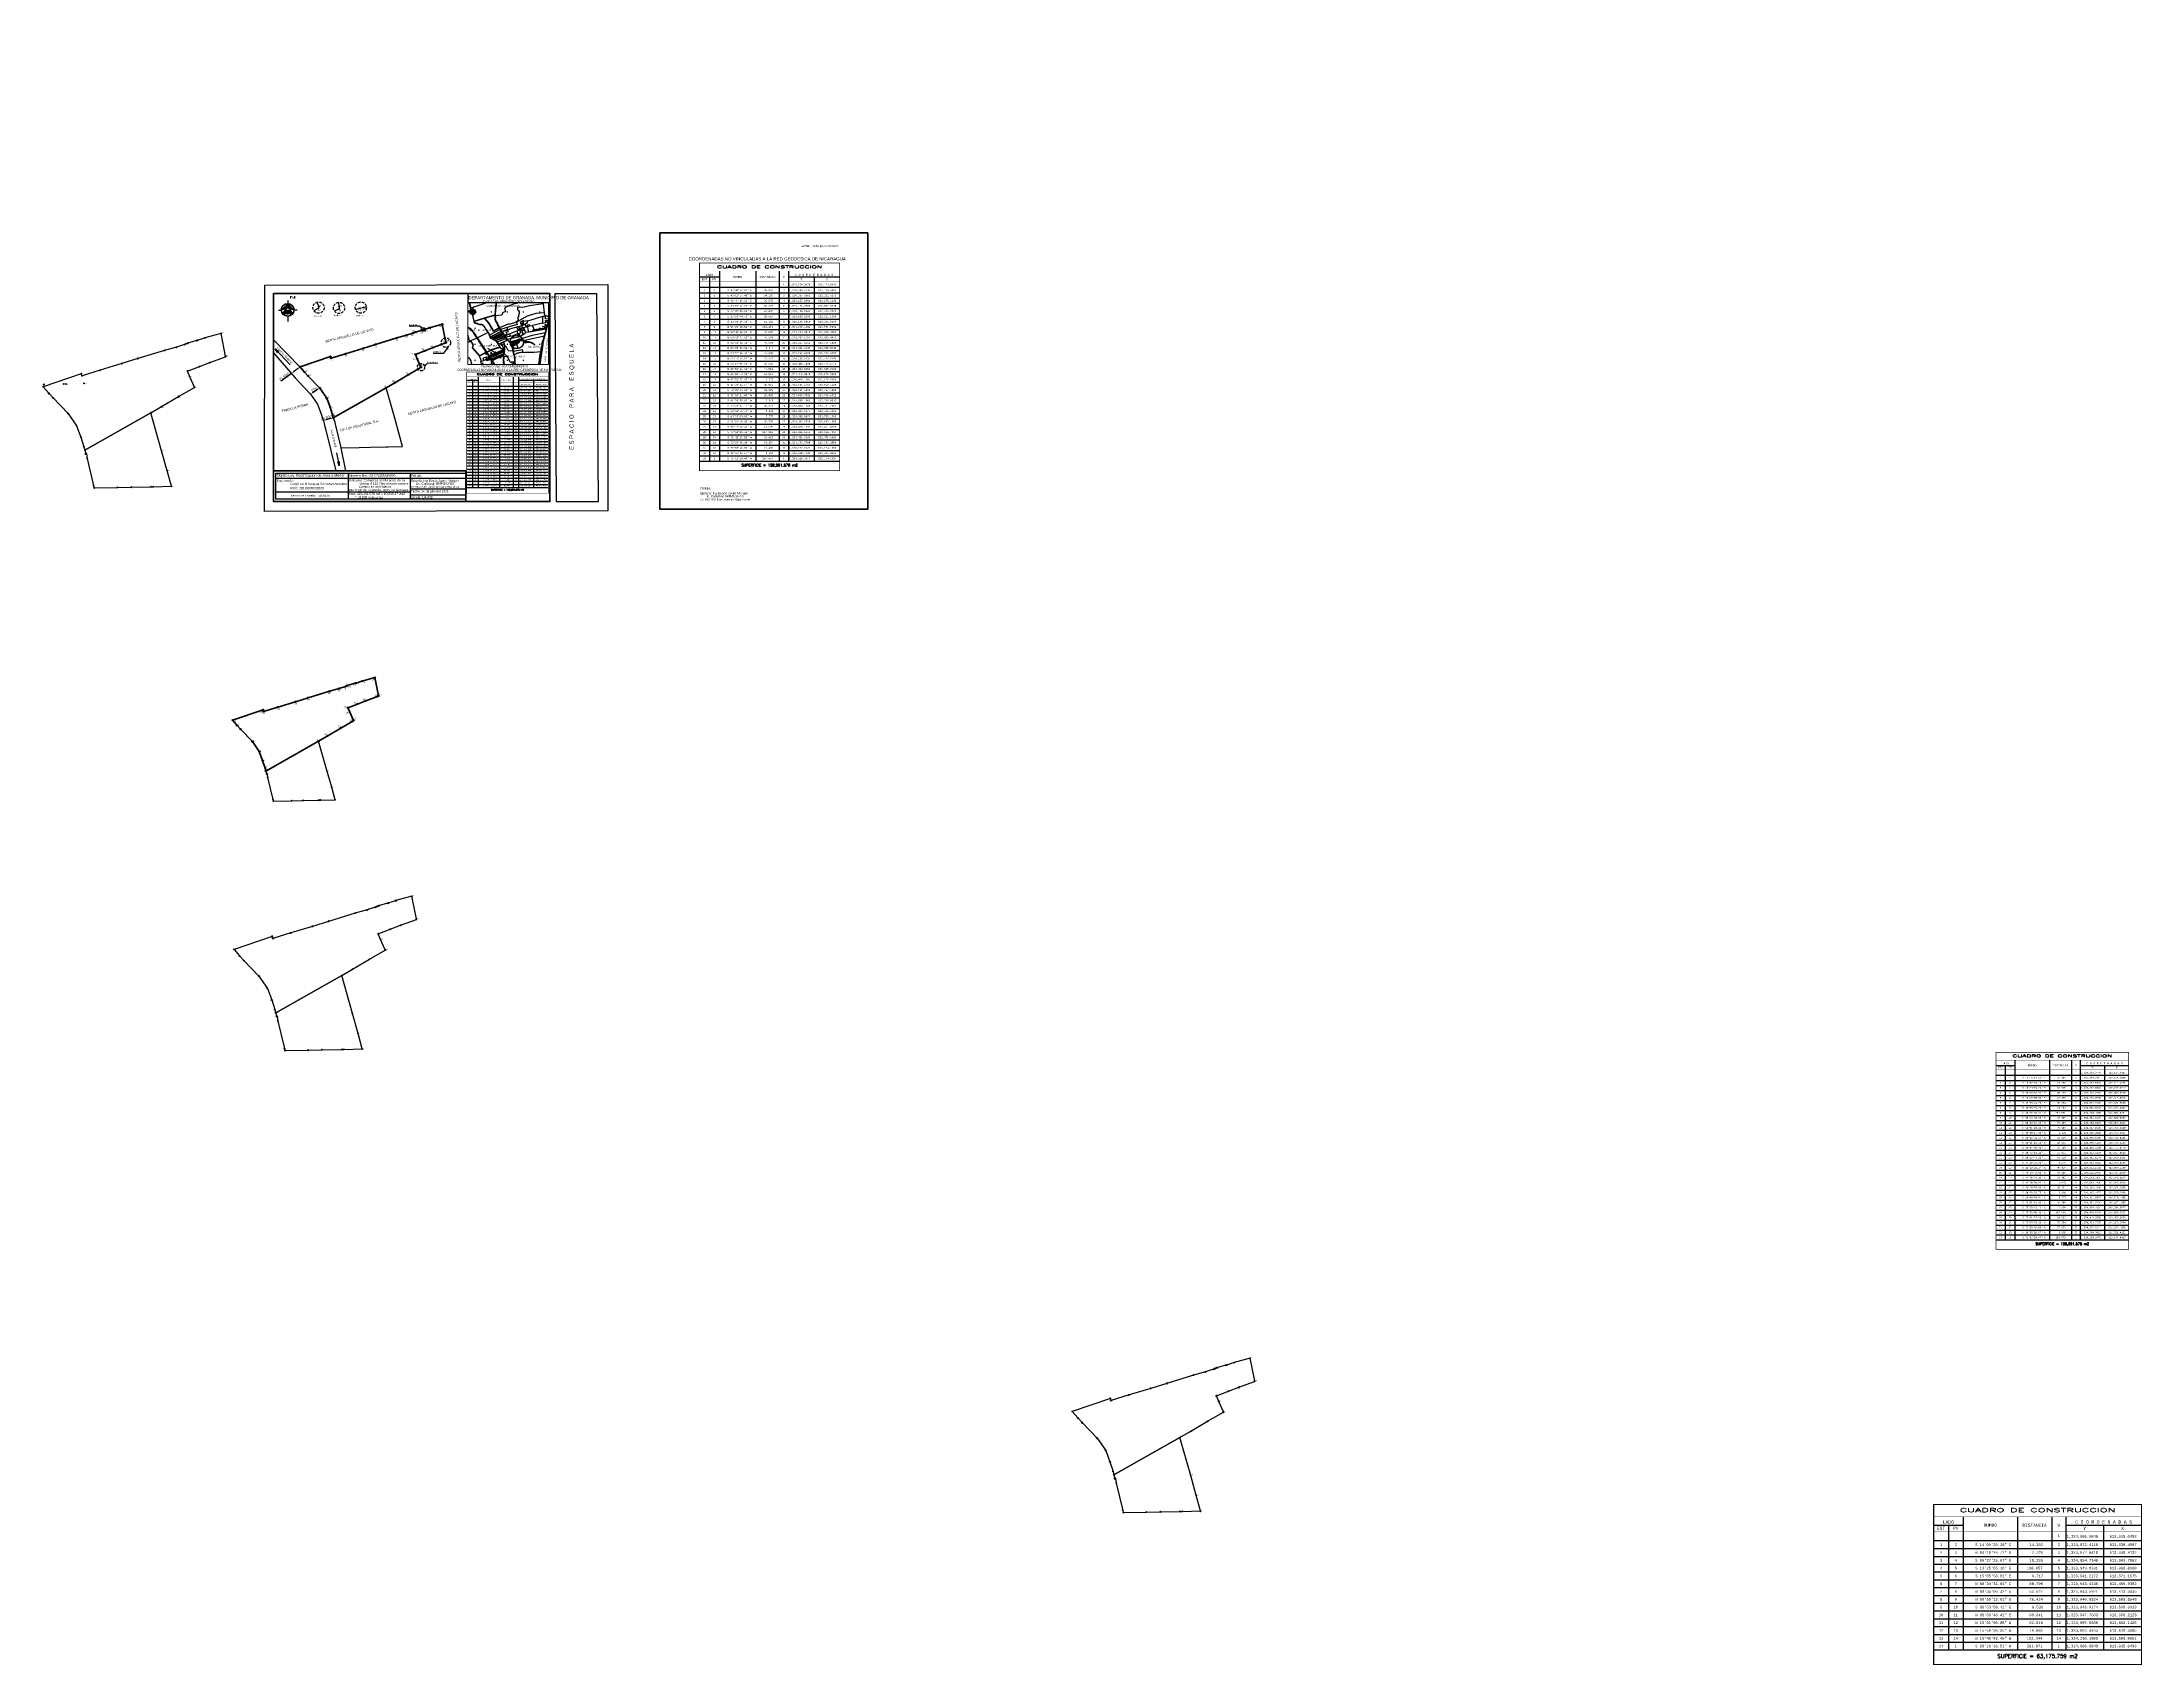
# Paper-space layout 'LAMINA DE TRABAJO' of a CAD drawing. Header units: millimetres. Extents: x 614446 to 616466, y 1319322 to 1320883.
# The model-space entities are those that its viewports show. They can reach past a viewport. Long polylines and large blocks are cut down to what shows.
import ezdxf
from ezdxf.enums import TextEntityAlignment as Align

# ---------------------------------------------------------------- set-up
doc = ezdxf.new("R2010")
doc.units = ezdxf.units.MM
doc.header["$PDMODE"] = 35
doc.header["$PDSIZE"] = 0.5
for name, pattern in [('DIVIDE', [1.25, 0.5, -0.25, 0, -0.25, 0, -0.25]), ('DOT', [0.25, 0, -0.25]), ('HIDDEN', [0.375, 0.25, -0.125])]:
    doc.linetypes.add(name, pattern=pattern)
for name, color, linetype in [('0 - TEXTO', 5, 'Continuous'), ('2', 7, 'Continuous'), ('3', 7, 'Continuous'), ('42', 7, 'Continuous'), ('CVL_CUADCON', 1, 'Continuous'), ('CVL_CUADCON_LIN', 8, 'Continuous'), ('CVL_CUADCON_TIT', 1, 'Continuous'), ('CVL_CUADCON_TX', 2, 'Continuous'), ('CVL_PUNTO', 250, 'Continuous'), ('CVL_PUNTO_NUM', 2, 'Continuous'), ('LOTES', 7, 'Continuous'), ('poligono', 250, 'Continuous'), ('texto', 212, 'Continuous')]:
    doc.layers.add(name, color=color, linetype=linetype)
for name, color, linetype, lineweight in [('1ER CEDULA', 7, 'Continuous', 0), ('Point', 5, 'Continuous', 100), ('Point_Name', 1, 'Continuous', 100)]:
    doc.layers.add(name, color=color, linetype=linetype, lineweight=lineweight)
doc.styles.add('CAJETIN 2', font='arial.ttf', dxfattribs={"height": 0.25})
doc.styles.add('HECTOR LOPEZ', font='arial.ttf')
doc.styles.add('HUECA1', font='HUECA1.shx')
doc.styles.add('MONOTXT4', font='Monotxt4.shx')
doc.styles.add('ROMANS', font='ROMANS', dxfattribs={"height": 0.2})
doc.styles.get("Standard").update_dxf_attribs({"font": 'TCCM____.TTF'})
doc.styles.add('Style-ENGINEERING', font='ENGINEERING.shx')
doc.dimstyles.new('ISO-25', dxfattribs={"dimtxt": 2.5, "dimasz": 2.5, "dimexe": 1.25, "dimexo": 0.625, "dimtad": 1, "dimtxsty": 'Standard', "dimcen": 2.5, "dimadec": 0, "dimazin": 0, "dimtfac": 1, "dimtmove": 0, "dimatfit": 3, "dimfxl": 1, "dimarcsym": 0})
doc.dimstyles.new('STANDARD$0', dxfattribs={"dimtxt": 0.6, "dimasz": 0.5, "dimexe": 0.125, "dimexo": 0.000625, "dimgap": 0.0625, "dimtad": 0, "dimzin": 1, "dimdsep": 46, "dimtxsty": 'ROMANS', "dimblk1": 'ARCHTICK', "dimblk2": 'ARCHTICK', "dimsah": 1, "dimcen": 2.5, "dimclrd": 1, "dimclre": 1, "dimclrt": 30, "dimaunit": 1, "dimadec": 0, "dimazin": 0, "dimtfac": 1, "dimtix": 1, "dimtofl": 0, "dimtmove": 1, "dimatfit": 3, "dimldrblk": 'ARCHTICK', "dimfxl": 1, "dimtolj": 1, "dimtzin": 1, "dimarcsym": 0})
pattern_1 = [(0, (0, 0), (0, 6.985), [5.08, -1.905]), (90, (0, 0), (-6.985, 4e-16), [5.08, -1.905])]

# ---------------------------------------------------------------- blocks, each defined once
blk = doc.blocks.new('*D415')
at = {"color": 0, "lineweight": -2, "transparency": 16777216}
for p, q in [((614685.7, 1320563.9), (614675.8, 1320556.5)), ((614685.9, 1320563.5), (614686.4, 1320562.9)), ((614692, 1320568.6), (614687.7, 1320565.4)), ((614694.3, 1320569.7), (614694.8, 1320569.1))]:
    blk.add_line(p, q, dxfattribs=at)
at = {"color": 0, "lineweight": 30, "transparency": 16777216}
for points in [[(614687.4, 1320565.7), (614687.9, 1320565), (614685.7, 1320563.9)], [(614691.8, 1320569), (614692.3, 1320568.3), (614694, 1320570.1)]]:
    blk.add_solid(points, dxfattribs=at)
at = {"layer": 'Defpoints', "color": 0, "lineweight": 30, "transparency": 16777216}
for p in [(614685.6, 1320564), (614685.7, 1320563.9), (614693.9, 1320570.2)]:
    blk.add_point(p, dxfattribs=at)
at = {"color": 0, "lineweight": 30, "transparency": 16777216, "insert": (614678.6, 1320561), "char_height": 2.5, "attachment_point": 5, "rotation": 36.7672}
blk.add_mtext('25.66m', dxfattribs=at)
blk = doc.blocks.new('*D416')
at = {"color": 0, "lineweight": -2, "transparency": 16777216}
for p, q in [((614723.6, 1320520.7), (614718.8, 1320519.2)), ((614726.1, 1320520.8), (614726.3, 1320520.2)), ((614716.6, 1320517.9), (614716.8, 1320517.3))]:
    blk.add_line(p, q, dxfattribs=at)
at = {"color": 0, "lineweight": 30, "transparency": 16777216}
for points in [[(614723.5, 1320521.1), (614723.7, 1320520.3), (614726, 1320521.4)], [(614718.7, 1320519.6), (614718.9, 1320518.8), (614716.4, 1320518.5)]]:
    blk.add_solid(points, dxfattribs=at)
at = {"layer": 'Defpoints', "color": 0, "lineweight": 30, "transparency": 16777216}
for p in [(614726, 1320521.4), (614716.4, 1320518.5), (614716.4, 1320518.5)]:
    blk.add_point(p, dxfattribs=at)
at = {"color": 0, "lineweight": 30, "transparency": 16777216, "insert": (614719.6, 1320521.5), "char_height": 2.5, "attachment_point": 5, "rotation": 16.7388}
blk.add_mtext('26.83m', dxfattribs=at)
blk = doc.blocks.new('*D417')
at = {"color": 0, "lineweight": -2, "transparency": 16777216}
for p, q in [((614703.8, 1320544.6), (614703.4, 1320545.1)), ((614710.9, 1320548.4), (614706.2, 1320545.4)), ((614712.7, 1320550.3), (614712.3, 1320550.8))]:
    blk.add_line(p, q, dxfattribs=at)
at = {"color": 0, "lineweight": 30, "transparency": 16777216}
for points in [[(614706, 1320545.8), (614706.5, 1320545.1), (614704.1, 1320544.1)], [(614710.7, 1320548.8), (614711.1, 1320548.1), (614713, 1320549.8)]]:
    blk.add_solid(points, dxfattribs=at)
at = {"layer": 'Defpoints', "color": 0, "lineweight": 30, "transparency": 16777216}
for p in [(614704.1, 1320544.1), (614704.1, 1320544.1), (614713, 1320549.8)]:
    blk.add_point(p, dxfattribs=at)
at = {"color": 0, "lineweight": 30, "transparency": 16777216, "insert": (614707.5, 1320548.5), "char_height": 2.5, "attachment_point": 5, "rotation": 32.6835}
blk.add_mtext('27m', dxfattribs=at)
blk = doc.blocks.new('COORD')
at = {"layer": '42', "color": 2, "linetype": 'Continuous'}
for p, q in [((-2, 0), (2, 0)), ((0, -2), (0, 2))]:
    blk.add_line(p, q, dxfattribs=at)
blk = doc.blocks.new('COORD$')
at = {"layer": '42', "color": 2, "linetype": 'Continuous'}
blk.add_blockref('COORD', (0, 0), dxfattribs=at)
blk = doc.blocks.new('_ARCHTICK')
at = {"color": 0, "linetype": 'ByBlock', "const_width": 0.15}
blk.add_lwpolyline([(-0.5, -0.5), (0.5, 0.5)], dxfattribs=at)
blk = doc.blocks.new('*D412')
at = {"layer": 'CVL_CUADCON_LIN', "color": 1, "lineweight": -2, "ltscale": 0.5, "transparency": 16777216}
for p, q in [((560594, 1308851), (560596, 1308869)), ((560598, 1308850), (560594, 1308851)), ((560598, 1308889), (560596, 1308871)), ((560602, 1308889), (560598, 1308889))]:
    blk.add_line(p, q, dxfattribs=at)
at = {"layer": 'Defpoints', "color": 0, "lineweight": 30, "ltscale": 0.5, "transparency": 16777216}
for p in [(560594, 1308851), (560598, 1308850), (560602, 1308889)]:
    blk.add_point(p, dxfattribs=at)
at = {"layer": 'CVL_CUADCON_LIN', "color": 1, "lineweight": -2, "ltscale": 0.5, "transparency": 16777216, "xscale": 0.5, "yscale": 0.5, "zscale": 0.5}
for p, rotation in [((560594, 1308851), 263.4341369870951), ((560598, 1308889), 83.4341369870951)]:
    blk.add_blockref('_ARCHTICK', p, dxfattribs=dict(at, rotation=rotation))
at = {"layer": 'CVL_CUADCON_LIN', "color": 30, "ltscale": 0.5, "transparency": 16777216, "insert": (560596, 1308870), "char_height": 0.2, "attachment_point": 5, "rotation": 83.43414, "style": 'ROMANS'}
blk.add_mtext('\\A1;38.61m.', dxfattribs=at)
blk = doc.blocks.new('*D413')
at = {"layer": 'CVL_CUADCON_LIN', "color": 1, "lineweight": -2, "ltscale": 0.5, "transparency": 16777216}
for p, q in [((560598, 1308850), (560598, 1308849)), ((560598, 1308849), (560612, 1308847)), ((560627, 1308845), (560613, 1308847)), ((560627, 1308846), (560627, 1308845))]:
    blk.add_line(p, q, dxfattribs=at)
at = {"layer": 'Defpoints', "color": 0, "lineweight": 30, "ltscale": 0.5, "transparency": 16777216}
for p in [(560598, 1308850), (560627, 1308846), (560627, 1308845)]:
    blk.add_point(p, dxfattribs=at)
at = {"layer": 'CVL_CUADCON_LIN', "color": 1, "lineweight": -2, "ltscale": 0.5, "transparency": 16777216, "xscale": 0.5, "yscale": 0.5, "zscale": 0.5}
for p, rotation in [((560598, 1308849), 171.9936400921615), ((560627, 1308845), 351.9936400921615)]:
    blk.add_blockref('_ARCHTICK', p, dxfattribs=dict(at, rotation=rotation))
at = {"layer": 'CVL_CUADCON_LIN', "color": 30, "ltscale": 0.5, "transparency": 16777216, "insert": (560612, 1308847), "char_height": 0.2, "attachment_point": 5, "rotation": 351.99364, "style": 'ROMANS'}
blk.add_mtext('\\A1;29.46m.', dxfattribs=at)
blk = doc.blocks.new('*D406')
at = {"layer": 'CVL_CUADCON_TIT', "color": 1, "lineweight": -2, "ltscale": 0.5, "transparency": 16777216}
for p, q in [((560221, 1307229), (560022, 1305975)), ((560222, 1307229), (560221, 1307229)), ((559823, 1304719), (560022, 1305973)), ((559823, 1304719), (559823, 1304719))]:
    blk.add_line(p, q, dxfattribs=at)
at = {"layer": 'Defpoints', "color": 0, "lineweight": 30, "ltscale": 0.5, "transparency": 16777216}
for p in [(560221, 1307229), (560222, 1307229), (559823, 1304719)]:
    blk.add_point(p, dxfattribs=at)
at = {"layer": 'CVL_CUADCON_TIT', "color": 1, "lineweight": -2, "ltscale": 0.5, "transparency": 16777216, "xscale": 0.5, "yscale": 0.5, "zscale": 0.5}
for p, rotation in [((560221, 1307229), 80.98200650870491), ((559823, 1304719), 260.982006508705)]:
    blk.add_blockref('_ARCHTICK', p, dxfattribs=dict(at, rotation=rotation))
at = {"layer": 'CVL_CUADCON_TIT', "color": 30, "lineweight": 30, "ltscale": 0.5, "transparency": 16777216, "insert": (560022, 1305974), "char_height": 0.2, "attachment_point": 5, "rotation": 80.98201, "style": 'ROMANS'}
blk.add_mtext('\\A1;2541.33m.', dxfattribs=at)
blk = doc.blocks.new('*D407')
at = {"layer": 'CVL_CUADCON_TIT', "color": 1, "lineweight": -2, "ltscale": 0.5, "transparency": 16777216}
for p, q in [((560556, 1308676), (560389, 1307953)), ((560556, 1308676), (560556, 1308676)), ((560222, 1307229), (560389, 1307952)), ((560222, 1307229), (560222, 1307229))]:
    blk.add_line(p, q, dxfattribs=at)
at = {"layer": 'Defpoints', "color": 0, "lineweight": 30, "ltscale": 0.5, "transparency": 16777216}
for p in [(560556, 1308676), (560556, 1308676), (560222, 1307229)]:
    blk.add_point(p, dxfattribs=at)
at = {"layer": 'CVL_CUADCON_TIT', "color": 1, "lineweight": -2, "ltscale": 0.5, "transparency": 16777216, "xscale": 0.5, "yscale": 0.5, "zscale": 0.5}
for p, rotation in [((560556, 1308676), 76.99484424328044), ((560222, 1307229), 256.9948442432805)]:
    blk.add_blockref('_ARCHTICK', p, dxfattribs=dict(at, rotation=rotation))
at = {"layer": 'CVL_CUADCON_TIT', "color": 30, "lineweight": 30, "ltscale": 0.5, "transparency": 16777216, "insert": (560389, 1307953), "char_height": 0.2, "attachment_point": 5, "rotation": 76.99484, "style": 'ROMANS'}
blk.add_mtext('\\A1;1485.42m.', dxfattribs=at)
blk = doc.blocks.new('*D395')
at = {"layer": 'CVL_CUADCON_TIT', "color": 1, "lineweight": -2, "ltscale": 0.5, "transparency": 16777216}
for p, q in [((558772, 1308143), (558767, 1308141)), ((558767, 1308141), (558771, 1308133)), ((558775, 1308124), (558771, 1308132)), ((558780, 1308126), (558775, 1308124))]:
    blk.add_line(p, q, dxfattribs=at)
at = {"layer": 'Defpoints', "color": 0, "lineweight": 30, "ltscale": 0.5, "transparency": 16777216}
for p in [(558767, 1308141), (558772, 1308143), (558780, 1308126)]:
    blk.add_point(p, dxfattribs=at)
at = {"layer": 'CVL_CUADCON_TIT', "color": 1, "lineweight": -2, "ltscale": 0.5, "transparency": 16777216, "xscale": 0.5, "yscale": 0.5, "zscale": 0.5}
for p, rotation in [((558767, 1308141), 115.9304280067312), ((558775, 1308124), 295.9304280067312)]:
    blk.add_blockref('_ARCHTICK', p, dxfattribs=dict(at, rotation=rotation))
at = {"layer": 'CVL_CUADCON_TIT', "color": 30, "ltscale": 0.5, "transparency": 16777216, "insert": (558771, 1308132), "char_height": 0.2, "attachment_point": 5, "rotation": 295.93043, "style": 'ROMANS'}
blk.add_mtext('\\A1;18.83m.', dxfattribs=at)
blk = doc.blocks.new('*D396')
at = {"layer": 'CVL_CUADCON_TIT', "color": 1, "lineweight": -2, "ltscale": 0.5, "transparency": 16777216}
for p, q in [((558742, 1308203), (558741, 1308202)), ((558741, 1308202), (558756, 1308173)), ((558771, 1308143), (558756, 1308172)), ((558772, 1308143), (558771, 1308143))]:
    blk.add_line(p, q, dxfattribs=at)
at = {"layer": 'Defpoints', "color": 0, "lineweight": 30, "ltscale": 0.5, "transparency": 16777216}
for p in [(558742, 1308203), (558771, 1308143), (558772, 1308143)]:
    blk.add_point(p, dxfattribs=at)
at = {"layer": 'CVL_CUADCON_TIT', "color": 1, "lineweight": -2, "ltscale": 0.5, "transparency": 16777216, "xscale": 0.5, "yscale": 0.5, "zscale": 0.5}
for p, rotation in [((558741, 1308202), 116.6683142684757), ((558771, 1308143), 296.6683142684757)]:
    blk.add_blockref('_ARCHTICK', p, dxfattribs=dict(at, rotation=rotation))
at = {"layer": 'CVL_CUADCON_TIT', "color": 30, "ltscale": 0.5, "transparency": 16777216, "insert": (558756, 1308173), "char_height": 0.2, "attachment_point": 5, "rotation": 296.66831, "style": 'ROMANS'}
blk.add_mtext('\\A1;66.91m.', dxfattribs=at)
blk = doc.blocks.new('*D398')
at = {"layer": 'CVL_CUADCON_TIT', "color": 1, "lineweight": -2, "ltscale": 0.5, "transparency": 16777216}
for p, q in [((556658, 1306697), (556659, 1306698)), ((556659, 1306695), (556658, 1306697)), ((556661, 1306699), (556660, 1306698)), ((556662, 1306697), (556661, 1306699))]:
    blk.add_line(p, q, dxfattribs=at)
at = {"layer": 'Defpoints', "color": 0, "lineweight": 30, "ltscale": 0.5, "transparency": 16777216}
for p in [(556659, 1306695), (556661, 1306699), (556662, 1306697)]:
    blk.add_point(p, dxfattribs=at)
at = {"layer": 'CVL_CUADCON_TIT', "color": 1, "lineweight": -2, "ltscale": 0.5, "transparency": 16777216, "xscale": 0.5, "yscale": 0.5, "zscale": 0.5}
for p, rotation in [((556658, 1306697), 207.0862587687655), ((556661, 1306699), 27.08625876876549)]:
    blk.add_blockref('_ARCHTICK', p, dxfattribs=dict(at, rotation=rotation))
at = {"layer": 'CVL_CUADCON_TIT', "color": 30, "lineweight": 30, "ltscale": 0.5, "transparency": 16777216, "insert": (556659, 1306698), "char_height": 0.2, "attachment_point": 5, "rotation": 27.08626, "style": 'ROMANS'}
blk.add_mtext('\\A1;3.34m.', dxfattribs=at)
blk = doc.blocks.new('*D399')
at = {"layer": 'CVL_CUADCON_TIT', "color": 1, "lineweight": -2, "ltscale": 0.5, "transparency": 16777216}
for p, q in [((556657, 1306698), (556688, 1306713)), ((556659, 1306695), (556657, 1306698)), ((556719, 1306729), (556689, 1306714)), ((556720, 1306727), (556719, 1306729))]:
    blk.add_line(p, q, dxfattribs=at)
at = {"layer": 'Defpoints', "color": 0, "lineweight": 30, "ltscale": 0.5, "transparency": 16777216}
for p in [(556659, 1306695), (556719, 1306729), (556720, 1306727)]:
    blk.add_point(p, dxfattribs=at)
at = {"layer": 'CVL_CUADCON_TIT', "color": 1, "lineweight": -2, "ltscale": 0.5, "transparency": 16777216, "xscale": 0.5, "yscale": 0.5, "zscale": 0.5}
for p, rotation in [((556657, 1306698), 206.9535343176759), ((556719, 1306729), 26.95353431767596)]:
    blk.add_blockref('_ARCHTICK', p, dxfattribs=dict(at, rotation=rotation))
at = {"layer": 'CVL_CUADCON_TIT', "color": 30, "lineweight": 30, "ltscale": 0.5, "transparency": 16777216, "insert": (556688, 1306714), "char_height": 0.2, "attachment_point": 5, "rotation": 26.95353, "style": 'ROMANS'}
blk.add_mtext('\\A1;69.44m.', dxfattribs=at)

msp = doc.modelspace()

# ---------------------------------------------------------------- hatches: boundary and pattern name
at = {"lineweight": 30, "true_color": 0x000000}
h = msp.add_hatch(color=18, dxfattribs=at)
h.dxf.hatch_style = 1
h.paths.add_polyline_path([(558767.777, 1307368.71), (558767.695, 1307370.057), (558749.917, 1307409.896), (558740.714, 1307431.379), (558786.972, 1307449.025), (558826.895, 1307464.481), (558884.388, 1307485.583), (558870.215, 1307576.132), (558808.375, 1307559.15), (558780.046, 1307549.638), (558776.145, 1307549.052), (558742.333, 1307539.016), (558734.442, 1307535.963), (558729.244, 1307533.443), (558698.23, 1307523.078), (558652.162, 1307511.019), (558549.824, 1307479.41), (558488.061, 1307460.162), (558404.48, 1307434.631), (558335.201, 1307413.467), (558332.506, 1307421.557), (558185.936, 1307371.203), (558207.483, 1307346.127), (558224.021, 1307328.422), (558281.318, 1307268.545), (558314.416, 1307220.584), (558330.777, 1307177.553), (558342.655, 1307140.769), (558346.143, 1307126.94), (558600.12, 1307270.964), (558641.58, 1307295.21), (558706.536, 1307333.384)])

# ---------------------------------------------------------------- linework, layer by layer
at = {"color": 2, "ltscale": 0.5}
for p, q in [((560441.529, 1308347.873), (560439.184, 1308336.104)), ((560439.184, 1308336.104), (560444.411, 1308334.749)), ((560468.468, 1308339.201), (560441.529, 1308347.873))]:
    msp.add_line(p, q, dxfattribs=at)
at = {"color": 1}
for p, q in [((557096.375, 1306623.154), (557128.635, 1306558.753)), ((557137.545, 1306557.571), (557168.48, 1306491.636)), ((557305.824, 1306711.23), (557337.105, 1306648.785)), ((557343.501, 1306646.521), (557373.491, 1306582.6)), ((557522.049, 1306802.156), (557552.318, 1306741.729)), ((557556.161, 1306738.367), (557585.175, 1306676.524))]:
    msp.add_line(p, q, dxfattribs=at)
at = {"color": 1, "ltscale": 0.5, "flags": 128}
msp.add_lwpolyline([(560481.193, 1308392.141), (560488.567, 1308424.061), (560452.298, 1308429.456), (560452.298, 1308429.456), (560407.281, 1308435.668), (560347.23, 1308444.243), (560341.823, 1308411.892), (560410.989, 1308401.197), (560481.193, 1308392.141)], dxfattribs=at)
at = {"color": 2, "ltscale": 0.5, "flags": 128}
msp.add_lwpolyline([(560468.468, 1308339.201), (560466.142, 1308329.526), (560444.411, 1308334.749), (560439.184, 1308336.104), (560441.529, 1308347.873)], close=True, dxfattribs=at)
msp.add_lwpolyline([(560466.142, 1308329.526), (560444.411, 1308334.749)], dxfattribs=at)
at = {"color": 1, "ltscale": 0.5, "flags": 128}
msp.add_lwpolyline([(560589.133, 1308874.145), (560588.087, 1308864.25), (560565.861, 1308866.597), (560560.502, 1308867.26), (560561.294, 1308879.234)], close=True, dxfattribs=at)
at = {"color": 1}
for points in [[(557657.967, 1308028.85), (557509.02, 1307957.543), (557299.956, 1307849.708), (557138.645, 1307770.292), (556951.484, 1307673.649), (556959.633, 1307656.72), (556968.694, 1307649.799), (557031.499, 1307614.393), (557708.636, 1307954.839)], [(557740.948, 1307898.443), (557097.286, 1307574.828), (557100.372, 1307572.949), (557145.589, 1307548.344), (557259.154, 1307484.336), (557272.215, 1307477.45), (557276.732, 1307474.124), (557886.727, 1307690.031), (557821.488, 1307791.272), (557789.139, 1307830.991), (557740.948, 1307898.443)], [(557886.727, 1307690.031), (557276.732, 1307474.124), (557276.732, 1307474.124), (557276.732, 1307474.124), (557280.267, 1307471.521), (557332.554, 1307438.977), (557336.58, 1307436.012), (557338.633, 1307430.03), (557379.121, 1307374.383), (557598.316, 1307467.306), (557752.794, 1307527.661), (557943.147, 1307602.331), (557907.632, 1307661.022), (557889.413, 1307685.863)], [(556974.397, 1306405.521), (556889.138, 1306536.008), (557742.737, 1306894.958), (557750.279, 1306881.416), (557756.457, 1306872.436), (557762.567, 1306865.558), (557765.187, 1306861.299), (557771.002, 1306851.786), (557776.593, 1306838.668), (557802.172, 1306772.806)], [(556930.256, 1306473.079), (556889.138, 1306536.008), (557742.737, 1306894.958), (557750.279, 1306881.416), (557756.457, 1306872.436), (557762.567, 1306865.558), (557765.187, 1306861.299), (557771.002, 1306851.786), (557776.593, 1306838.668), (557776.62, 1306838.599)], [(556932.82, 1306469.153), (556930.256, 1306473.079), (557776.62, 1306838.599), (557778.289, 1306834.301)], [(556974.397, 1306405.521), (556932.82, 1306469.153), (557778.289, 1306834.301), (557802.172, 1306772.806)]]:
    msp.add_lwpolyline(points, close=True, dxfattribs=at)
at = {"color": 7}
for points in [[(558185.936, 1307371.203), (558207.483, 1307346.127), (558224.021, 1307328.422), (558281.318, 1307268.545), (558314.416, 1307220.584), (558330.777, 1307177.553), (558342.655, 1307140.769), (558346.143, 1307126.94), (558346.143, 1307126.94), (558600.12, 1307270.964), (558641.58, 1307295.21), (558706.536, 1307333.384), (558767.777, 1307368.71), (558767.695, 1307370.057), (558749.917, 1307409.896), (558740.714, 1307431.379), (558786.972, 1307449.025), (558826.895, 1307464.481), (558887.461, 1307486.71), (558887.775, 1307488.964), (558870.215, 1307576.132), (558808.375, 1307559.15), (558780.046, 1307549.638), (558776.145, 1307549.052), (558742.333, 1307539.016), (558734.442, 1307535.963), (558729.244, 1307533.443), (558698.23, 1307523.078), (558652.162, 1307511.019), (558549.824, 1307479.41), (558488.061, 1307460.162), (558404.48, 1307434.631), (558335.201, 1307413.467), (558332.506, 1307421.557), (558185.936, 1307371.203)], [(558185.936, 1307371.203), (558207.483, 1307346.127), (558224.021, 1307328.422), (558281.318, 1307268.545), (558314.416, 1307220.584), (558330.777, 1307177.553), (558342.655, 1307140.769), (558346.143, 1307126.94), (558600.12, 1307270.964), (558641.58, 1307295.21), (558706.536, 1307333.384), (558767.777, 1307368.71), (558767.695, 1307370.057), (558749.917, 1307409.896), (558740.714, 1307431.379), (558786.972, 1307449.025), (558826.895, 1307464.481), (558887.461, 1307486.71), (558887.775, 1307488.964), (558870.215, 1307576.132), (558808.375, 1307559.15), (558780.046, 1307549.638), (558776.145, 1307549.052), (558742.333, 1307539.016), (558734.442, 1307535.963), (558729.244, 1307533.443), (558698.23, 1307523.078), (558652.162, 1307511.019), (558549.824, 1307479.41), (558488.061, 1307460.162), (558404.48, 1307434.631), (558335.201, 1307413.467), (558332.506, 1307421.557), (558185.936, 1307371.203)]]:
    msp.add_lwpolyline(points, dxfattribs=at)
at = {"color": 1, "elevation": 44.322}
msp.add_lwpolyline([(558346.143, 1307126.94), (558349.593, 1307113.266), (558351.907, 1307113.497), (558354.89, 1307095.589), (558379.991, 1306990.489), (558382.262, 1306982.073), (558471.024, 1306984.28), (558524.539, 1306985.448), (558600.949, 1306986.888), (558609.487, 1306986.873), (558679.306, 1306988.624), (558663.237, 1307048.52), (558641.503, 1307124.349), (558600.12, 1307270.964), (558346.143, 1307126.94)], dxfattribs=at)
at = {"color": 2, "ltscale": 0.5}
for p in [(560439.184, 1308336.104), (560444.411, 1308334.749), (560447.804, 1308335.378), (560466.142, 1308329.526), (560468.468, 1308339.201)]:
    msp.add_point(p, dxfattribs=at)
at = {"color": 1}
for p in [(557742.737, 1306894.958), (557750.279, 1306881.416), (557756.457, 1306872.436), (557762.567, 1306865.558), (557765.187, 1306861.299), (557771.002, 1306851.786), (557776.593, 1306838.668), (557802.172, 1306772.806)]:
    msp.add_point(p, dxfattribs=at)
at = {"layer": '1ER CEDULA', "color": 1, "lineweight": 0, "ltscale": 0.5}
for p, q in [((558185.016, 1306147.797), (558480.016, 1306121.797)), ((558370.901, 1306026.545), (558358.338, 1306132.521))]:
    msp.add_line(p, q, dxfattribs=at)
at = {"layer": '1ER CEDULA', "color": 1, "lineweight": 40, "ltscale": 0.5}
for p, q in [((558449.688, 1306122.362), (558406.037, 1306124.441)), ((558406.037, 1306124.441), (558407.248, 1306107.484)), ((558407.248, 1306107.484), (558420.466, 1306105.281)), ((558420.466, 1306105.281), (558432.912, 1306083.946)), ((558432.912, 1306083.946), (558443.466, 1306085.705)), ((558443.466, 1306085.705), (558445.164, 1306078.914)), ((558445.164, 1306078.914), (558459.522, 1306072.32)), ((558459.522, 1306072.32), (558449.688, 1306122.362))]:
    msp.add_line(p, q, dxfattribs=at)
at = {"layer": '1ER CEDULA', "color": 1, "lineweight": 0, "ltscale": 0.5, "flags": 128}
for points in [[(558187.335, 1306133.551), (558185.127, 1306137.1), (558184.58, 1306140.911), (558185.016, 1306147.797)], [(558187.335, 1306133.551), (558328.605, 1306039.706)], [(558328.605, 1306039.706), (558334.976, 1306035.942)], [(558334.976, 1306035.942), (558495.814, 1305993.869)], [(558480.016, 1306121.797), (558495.814, 1305993.869)]]:
    msp.add_lwpolyline(points, dxfattribs=at)
for points in [[(558480.016, 1306121.797), (558185.016, 1306147.797), (558184.58, 1306140.911), (558185.127, 1306137.1), (558187.335, 1306133.551), (558328.605, 1306039.706), (558334.976, 1306035.942), (558495.814, 1305993.869)], [(558480.016, 1306121.797), (558495.814, 1305993.869), (558370.901, 1306026.545), (558358.338, 1306132.521)], [(558449.688, 1306122.362), (558459.522, 1306072.32), (558445.164, 1306078.914), (558443.466, 1306085.705), (558432.912, 1306083.946), (558420.466, 1306105.281), (558407.248, 1306107.484), (558406.037, 1306124.441)]]:
    msp.add_lwpolyline(points, close=True, dxfattribs=at)
at = {"layer": '2', "color": 1, "linetype": 'Continuous'}
for p, q in [((555637.658, 1309918.117), (555749.078, 1309476.145)), ((557309.545, 1309796.378), (557248.647, 1309055.656)), ((557311.907, 1309924.383), (557309.545, 1309796.378)), ((557309.545, 1309796.378), (557319.951, 1309797.476)), ((557319.951, 1309797.476), (557609.574, 1309925.497)), ((560224.588, 1309935.283), (560245.045, 1309742.285)), ((560245.045, 1309742.285), (560297.399, 1309179.657)), ((554126.307, 1308782.636), (555760.855, 1309358.588)), ((555946.583, 1308652.588), (556591.521, 1308853.821)), ((556591.521, 1308853.821), (557247.227, 1309041.385)), ((558709.227, 1308094.763), (558600.905, 1308320.831)), ((558727.213, 1308310.586), (558896.542, 1308391.577)), ((558785.002, 1308222.408), (558727.213, 1308310.586)), ((558925.84, 1308658.415), (558819.154, 1308590.123)), ((558819.154, 1308590.123), (558907.363, 1308405.41)), ((558896.542, 1308391.577), (558907.363, 1308405.41)), ((558896.542, 1308391.577), (558970.369, 1308263.541)), ((558977.67, 1308691.149), (558925.84, 1308658.415)), ((558977.13, 1308416.381), (558925.84, 1308658.415)), ((558977.13, 1308416.381), (559037.81, 1308454.529)), ((559037.81, 1308454.529), (558977.67, 1308691.149)), ((559022.575, 1308279.471), (559293.362, 1308344.681)), ((559037.81, 1308454.529), (559093.229, 1308482.707)), ((560336.104, 1308991.767), (559266.136, 1308665.329)), ((559293.362, 1308344.681), (559404.901, 1308374.303)), ((559404.901, 1308374.303), (559583.202, 1308409.271)), ((560200.44, 1308542.812), (559583.202, 1308409.271)), ((559721.745, 1308079.027), (559583.202, 1308409.271)), ((560200.44, 1308542.812), (560393.935, 1308584.007)), ((560297.399, 1309179.657), (560336.104, 1308991.767)), ((560523.991, 1308617.08), (560393.935, 1308584.007)), ((560573.796, 1308788.327), (560561.846, 1308720.245)), ((555681.852, 1307406.88), (555452.593, 1308196.327)), ((555685.259, 1307392.391), (555681.852, 1307406.88)), ((556711.017, 1306744.212), (556143.837, 1307619.2)), ((556818.956, 1307966.066), (556174.965, 1307634.716)), ((556748.227, 1306761.556), (556174.965, 1307634.716)), ((557575.018, 1308149.554), (556915.106, 1307807.132)), ((556915.117, 1307805.605), (556951.654, 1307671.174)), ((556951.654, 1307671.174), (557662.773, 1308027.226)), ((557719.55, 1307938.53), (557025.194, 1307617.493)), ((557025.194, 1307617.493), (557102.484, 1307571.989)), ((557102.484, 1307571.989), (557777.333, 1307851.371)), ((557102.484, 1307571.989), (557185.13, 1307523.47)), ((557835.087, 1307768.03), (557185.13, 1307523.47)), ((557185.13, 1307523.47), (557284.086, 1307467.435)), ((557284.086, 1307467.435), (557892.855, 1307682.908)), ((557314.322, 1307430.995), (557557.312, 1307058.001)), ((557939.651, 1307604.577), (557377.23, 1307372.395)), ((557575.018, 1308149.554), (557509.004, 1308250.911)), ((557529.593, 1308248.776), (557592.218, 1308159.361)), ((557662.773, 1308027.226), (557575.018, 1308149.554)), ((557592.218, 1308159.361), (557681.769, 1308034.5)), ((557597.568, 1307284.943), (557643.393, 1307305.153)), ((557643.393, 1307305.153), (557799.813, 1307380.189)), ((557706.224, 1307152.587), (557643.393, 1307305.153)), ((557719.55, 1307938.53), (557662.773, 1308027.226)), ((557681.769, 1308034.5), (557702.547, 1308006.392)), ((557702.547, 1308006.392), (557828.12, 1307817.888)), ((557853.576, 1306833.361), (557706.224, 1307152.587)), ((557777.333, 1307851.371), (557719.55, 1307938.53)), ((557835.087, 1307768.03), (557777.333, 1307851.371)), ((557799.813, 1307380.189), (558019.272, 1307483.206)), ((557828.12, 1307817.888), (557867.155, 1307759.107)), ((557893.11, 1307682.655), (557835.087, 1307768.03)), ((558635.522, 1308066.446), (557867.155, 1307759.107)), ((557867.155, 1307759.107), (557909.561, 1307690.674)), ((557909.561, 1307690.674), (558011.536, 1307534.077)), ((558678.418, 1307686.584), (558011.536, 1307534.077)), ((558709.227, 1308094.763), (558635.522, 1308066.446)), ((558655.796, 1307898.279), (558635.522, 1308066.446)), ((558655.796, 1307898.279), (558678.418, 1307686.584)), ((558863.108, 1308239.298), (558785.002, 1308222.408)), ((558970.369, 1308263.541), (558863.108, 1308239.298)), ((558990.465, 1307840.724), (558863.108, 1308239.298)), ((558970.369, 1308263.541), (559022.575, 1308279.471)), ((559022.575, 1308279.471), (559143.271, 1307958.514)), ((559721.745, 1308079.027), (560435.82, 1308203.373)), ((560185.703, 1307218.024), (560235.056, 1307451.402)), ((556727.038, 1306288.006), (556552.832, 1306231.424)), ((556718.737, 1306730.52), (556711.017, 1306744.212)), ((556953.255, 1306369.938), (556727.038, 1306288.006)), ((557060.497, 1306262.974), (556752.513, 1306735.247)), ((557683.268, 1305317.877), (556757.033, 1306738.195)), ((556994.681, 1306296.66), (556953.255, 1306369.938)), ((557035.233, 1306238.654), (556994.681, 1306296.66)), ((557637.052, 1305317.704), (557035.233, 1306238.654)), ((557641.738, 1305320.766), (557036.002, 1306246.05)), ((557678.748, 1305314.929), (557063.596, 1306258.223)), ((557845.822, 1306782.118), (557853.576, 1306833.361))]:
    msp.add_line(p, q, dxfattribs=at)
for points in [[(555760.855, 1309358.588), (555702.168, 1309604.895), (555623.692, 1309918.064)], [(556603.554, 1309921.732), (556620.02, 1309753.707), (555749.078, 1309476.145)], [(557319.951, 1309797.476), (557297.464, 1309502.169), (557285.004, 1309329.678), (557268.298, 1309112.591), (557264.386, 1309091.681), (557262.217, 1309075.621), (557261.049, 1309061.607), (557260.886, 1309049.128), (557261.238, 1309035.634), (557264.959, 1309012.999), (557267.149, 1308991.37), (557267.417, 1308989.335)], [(559258.68, 1309931.668), (559152.719, 1309905.109), (559150.982, 1309899.494), (558857.659, 1309824.946), (558815.249, 1309824.114), (558470.637, 1309747.139), (558463.817, 1309741.995), (558161.35, 1309632.49), (558019.83, 1309569.281), (557842.19, 1309478.55), (557897.027, 1309272.703), (557885.381, 1309267.521), (557877.357, 1309253.2), (557726.857, 1309202.4), (557681.589, 1309036.026), (557267.417, 1308989.335)], [(560245.045, 1309742.285), (559394.795, 1309622.762), (559386.701, 1309618.117), (558972.695, 1309513.877), (558653.285, 1309533.859), (558649.874, 1309409.311), (558672.433, 1309345.82), (558688.663, 1309349.254), (558707.061, 1309299.228), (558758.049, 1309308.019), (558752.109, 1309181.923), (558752.563, 1309154.425), (558707.044, 1309022.426), (558704.976, 1308922.844), (558652.551, 1308902.074), (558700.219, 1308704.065), (558547.249, 1308608.684), (558454.276, 1308575.637), (558454.42, 1308555.776), (558116.605, 1308452.369), (558105.751, 1308478.006), (558068.433, 1308475.431), (557529.593, 1308248.776)], [(554163.56, 1308515.03), (554127.938, 1308767.878), (555766.801, 1309344.373)], [(556174.965, 1307634.716), (555976.791, 1307922.235), (555963.446, 1307941.232), (555948.279, 1307966.072), (555926.215, 1307996.462), (555896.752, 1308031.38), (555869.328, 1308065.294), (555830.423, 1308106.251), (555799.95, 1308140.397), (555763.655, 1308171.698), (555709.772, 1308211.777), (555672.502, 1308237.468), (555624.067, 1308261.801), (555551.41, 1308298.937), (555496.365, 1308323.984), (555430.424, 1308345.637), (555383.578, 1308361.069), (555321.015, 1308372.308), (555261.544, 1308377.458), (555207.156, 1308382.138), (555125.561, 1308390.94), (555067.853, 1308398.141), (555005.048, 1308407.595), (554163.56, 1308515.03)], [(556143.837, 1307619.2), (555933.882, 1307920.126), (555910.52, 1307954.326), (555878.723, 1307995.847), (555851.83, 1308026.71), (555830.826, 1308050.996), (555804.218, 1308077.532), (555782.463, 1308100.285), (555754.334, 1308126.3), (555710.895, 1308162.13), (555677.917, 1308191.418), (555642.196, 1308213.811), (555612.355, 1308230.9), (555568.498, 1308254.249), (555510.66, 1308279.274), (555452.339, 1308300.986), (555400.885, 1308321.221), (555366.011, 1308331.906), (555257.988, 1308342.544), (555199.002, 1308350.754), (555037.848, 1308367.865), (554189.265, 1308472.954)], [(555749.078, 1309476.145), (555782.781, 1309347.295), (555834.117, 1309133.781), (555880.506, 1308937.037), (555942.664, 1308667.583)], [(555766.801, 1309344.373), (555948.913, 1308576.721), (555960.371, 1308572.734), (555983.776, 1308567.564), (556006.45, 1308558.06), (556032.413, 1308550.363), (556058.597, 1308547.252), (556081.761, 1308540.297), (556105.447, 1308531.31), (556135.496, 1308520.588), (556167.844, 1308508.102), (556204.518, 1308494.375), (556225.665, 1308485.368), (556255.966, 1308474.903), (556286.474, 1308470.806), (556302.477, 1308470.673), (556313.422, 1308467.446), (556338.069, 1308466.105), (556356.094, 1308467.261), (556386.591, 1308464.691), (556414.037, 1308462.608), (556427.259, 1308460.671), (556455.817, 1308445.355), (556475.712, 1308433.792), (556498.696, 1308416.65), (556525.284, 1308392.916), (556558.08, 1308353.694), (556572.713, 1308332.415), (556582.223, 1308316.954), (556605.361, 1308278.678), (556634.427, 1308228.479), (556655.518, 1308192.224), (556674.553, 1308159.265), (556706.608, 1308117.237), (556735.092, 1308077.219), (556766.665, 1308031.622), (556798.694, 1307993.159), (556818.956, 1307966.066)], [(555942.664, 1308667.583), (556605.082, 1308875.06), (557248.647, 1309055.656)], [(555946.583, 1308652.588), (555964.556, 1308591.1), (555971.982, 1308582.753), (555984.201, 1308579.027), (555992.08, 1308578.322), (556019.809, 1308572.167), (556053.653, 1308563.511), (556081.911, 1308554.559), (556106.604, 1308546.852), (556138.688, 1308535.637), (556162.126, 1308525.884), (556205.419, 1308510.17), (556231.139, 1308500.943), (556257.877, 1308491.47), (556274.682, 1308485.741), (556297.06, 1308482.091), (556319.161, 1308481.495), (556343.311, 1308478.623), (556371.514, 1308477.309), (556394.366, 1308478.246), (556421.056, 1308475.393), (556447.795, 1308465.665), (556468.942, 1308456.659), (556492.161, 1308442.066), (556517.47, 1308419.594), (556538.437, 1308400.4), (556559.463, 1308373.058), (556576.135, 1308350.776), (556591.813, 1308325.43), (556613.371, 1308294.782), (556631.883, 1308263.855), (556649.365, 1308234.958), (556666.582, 1308207.587), (556681.244, 1308182.234), (556696.898, 1308160.198), (556708.454, 1308142.716), (556731.014, 1308114.112), (556751.556, 1308083.456), (556772.317, 1308057.639), (556793.117, 1308026.476), (556811.092, 1307999.62), (556826.223, 1307979.617), (556844.178, 1307955.562), (556859.824, 1307934.545), (556874.024, 1307902.822), (556883.892, 1307873.104), (556897.084, 1307840.354), (556915.106, 1307807.132), (556915.117, 1307805.605)], [(557509.004, 1308250.911), (557151.557, 1308053.136), (556865.804, 1308543.453), (556591.521, 1308853.821)], [(557247.227, 1309041.385), (557250.774, 1309007.798), (557252.576, 1308969.615), (557253.593, 1308934.481), (557253.306, 1308904.176), (557253.506, 1308876.676), (557253.905, 1308856.816), (557254.83, 1308834.414), (557255.262, 1308809.971), (557255.423, 1308787.818), (557259.683, 1308760.858), (557269.829, 1308727.831), (557281.184, 1308703.216), (557298.18, 1308671.26), (557323.872, 1308630.966), (557342.641, 1308599.787), (557357.551, 1308575.2), (557368.133, 1308552.107), (557386.402, 1308519.651), (557402.431, 1308481.066), (557411.233, 1308458.215), (557420.784, 1308437.152), (557431.888, 1308412.026), (557445.818, 1308382.593), (557458.997, 1308351.626), (557472.688, 1308320.154), (557494.585, 1308277.794), (557509.004, 1308250.911), (557509.004, 1308250.911)], [(557267.417, 1308989.335), (557272.692, 1308962.637), (557272.671, 1308930.552), (557271.6, 1308903.296), (557270.282, 1308875.02), (557268.672, 1308851.835), (557267.809, 1308830.948), (557270.291, 1308803.974), (557272.262, 1308777.506), (557278.261, 1308755.906), (557291.441, 1308724.685), (557298.935, 1308707.171), (557311.802, 1308684.096), (557335.446, 1308646.078), (557354.978, 1308614.65), (557366.844, 1308589.53), (557384.61, 1308556.561), (557398.291, 1308526.362), (557405.766, 1308511.395), (557417.375, 1308486.782), (557431.05, 1308457.347), (557444.973, 1308428.932), (557457.367, 1308401.015), (557465.665, 1308377.651), (557479.58, 1308350.255), (557503.265, 1308306.635), (557529.593, 1308248.776)], [(560297.399, 1309179.657), (559791.443, 1309146.02), (559247.812, 1308984.263), (558574.686, 1308607.874), (558633.879, 1308466.485), (558128.701, 1308325.901), (557592.218, 1308159.361)], [(557681.769, 1308034.5), (557981.636, 1308152.133), (557997.114, 1308154.288), (558000.243, 1308143.107), (558174.973, 1308180.085), (558177.179, 1308191.052), (558600.905, 1308320.831)], [(558600.905, 1308320.831), (558703.053, 1308349.618), (558727.213, 1308310.586)], [(558907.363, 1308405.41), (558927.032, 1308390.026), (558977.13, 1308416.381)], [(559266.136, 1308665.329), (559252.445, 1308696.802), (559034.388, 1308645.489), (559007.752, 1308710.731), (558977.67, 1308691.149)], [(559093.229, 1308482.707), (559265.947, 1308586.642), (559266.136, 1308665.329)], [(559404.901, 1308374.303), (559383.905, 1308432.458), (559294.633, 1308414.209), (559176.501, 1308348.122), (559093.229, 1308482.707)], [(559340.794, 1308004.577), (559316.056, 1308123.055), (559293.362, 1308344.681)], [(560573.796, 1308788.327), (560541.457, 1308799.54), (560381.304, 1308818.696), (560376.01, 1308987.741), (560192.5, 1308935.672), (560200.44, 1308542.812)], [(560336.104, 1308991.767), (560345.735, 1308994.641), (560369.595, 1308996.605), (560395, 1308995.78), (560425.496, 1308993.465), (560457.766, 1308991.673), (560483.443, 1308988.303), (560514.463, 1308983.7), (560544.989, 1308977.311), (560603.511, 1308962.986)], [(560393.935, 1308584.007), (560389.68, 1308714.863), (560561.846, 1308720.245)], [(560561.846, 1308720.245), (560557.901, 1308703.918), (560552.653, 1308692.164), (560544.414, 1308672.494), (560535.914, 1308653.84), (560529.684, 1308637.495), (560523.991, 1308617.08), (560521.373, 1308592.869), (560519.569, 1308561.534), (560516.662, 1308542.158), (560515.285, 1308522.031), (560509.167, 1308490.153), (560501.694, 1308469.979), (560496.465, 1308455.679), (560435.82, 1308203.373)], [(560603.511, 1308962.986), (560591.783, 1308899.235), (560586.318, 1308847.5), (560573.796, 1308788.327)], [(555685.259, 1307392.391), (555623.706, 1307369.514), (555593.555, 1307359.354), (555573.284, 1307352.834), (555549.981, 1307343.999), (555524.413, 1307332.345), (555494.03, 1307319.128), (555451.01, 1307297.41), (555404.699, 1307274.14), (555374.335, 1307258.376), (555344.007, 1307237.774), (555308.893, 1307211.533), (555278.069, 1307189.145), (555251.56, 1307167.298), (555221.255, 1307143.386), (555198.543, 1307123.096), (555181.881, 1307109.219), (555130.35, 1307070.375)], [(556143.837, 1307619.2), (555696.675, 1307429.147), (555681.852, 1307406.88)], [(556711.017, 1306744.212), (556332.238, 1306546.02), (556310.422, 1306542.289), (556293.9, 1306543.946), (555894.155, 1306992.654), (555864.416, 1307030.625), (555910.139, 1307204.387), (555796.05, 1307385.338), (555681.852, 1307406.88)], [(556297.314, 1306523.287), (555888.655, 1306980.643), (555853.749, 1307030.544), (555893.224, 1307190.253), (555793.388, 1307367.238), (555685.259, 1307392.391)], [(556748.227, 1306761.556), (556759.692, 1306756.805), (556781.17, 1306771.992), (556808.014, 1306782.891), (556827.746, 1306793.736), (556857.357, 1306808.222), (556886.72, 1306821.941), (556922.67, 1306838.002), (556945.455, 1306848.107), (556977.098, 1306862.607), (557011.762, 1306880.951), (557037.059, 1306894.894), (557060.595, 1306906.532), (557081.102, 1306915.6), (557107.416, 1306929.551), (557143.11, 1306945.865), (557197.101, 1306960.79), (557227.257, 1306970.186), (557242.968, 1306975.144), (557254.879, 1306978.8), (557271.859, 1306984.022), (557293.895, 1306992.338), (557324.042, 1307003.007), (557354.447, 1307013.169), (557383.58, 1307023.577), (557406.145, 1307029.096), (557433.804, 1307032.616), (557469.318, 1307038.743), (557496.197, 1307044.804), (557513.438, 1307049.009), (557529.166, 1307051.675), (557557.312, 1307058.001)], [(556757.033, 1306738.195), (556790.645, 1306761.369), (556813.418, 1306773.256), (556835.161, 1306786.917), (556860.461, 1306800.606), (556886.527, 1306813.536), (556922.494, 1306827.306), (556950.607, 1306838.215), (556975.918, 1306850.375), (557006.547, 1306864.614), (557028.563, 1306875.731), (557058.423, 1306890.982), (557082.465, 1306902.878), (557110.332, 1306912.766), (557140.47, 1306924.709), (557174.406, 1306938.209), (557205.057, 1306949.391), (557238.519, 1306958.303), (557268.181, 1306965.914), (557296.055, 1306974.783), (557320.62, 1306984.647), (557360.889, 1307000.486), (557393.85, 1307008.376), (557420.223, 1307014.178), (557458.262, 1307022.361), (557484.128, 1307027.906), (557503.414, 1307030.344), (557571.613, 1307047.414)], [(556818.956, 1307966.066), (556852.861, 1307914.121), (556862.716, 1307886.184), (556872.562, 1307859.521), (556881.416, 1307829.54), (556889.699, 1307808.213), (556897.704, 1307790.194), (556904.209, 1307768.853), (556908.921, 1307749.535), (556915.172, 1307728.192), (556920.141, 1307708.622), (556925.862, 1307690.331), (556931.558, 1307675.35), (556936.473, 1307663.164), (556942.153, 1307650.475), (556947.52, 1307645.932), (556963.596, 1307635.614), (556980.689, 1307625.303), (557004.907, 1307613.01), (557036.026, 1307594.911), (557079.641, 1307569.778), (557121.983, 1307545.144), (557171.486, 1307513.689), (557209.996, 1307492.082), (557240.098, 1307473.976), (557314.322, 1307430.995)], [(556951.654, 1307671.174), (556959.633, 1307656.72), (556972.66, 1307646.633), (557025.194, 1307617.493)], [(557284.086, 1307467.435), (557328.721, 1307441.8), (557377.23, 1307372.395)], [(557377.23, 1307372.395), (557464.053, 1307238.601), (557990.8, 1307486.555), (557994.304, 1307493.712), (557996.025, 1307501.619), (557996.927, 1307517.159), (557993.303, 1307526.553), (557939.651, 1307604.577)], [(557845.822, 1306782.118), (557828.538, 1306818.655), (557815.42, 1306841.219), (557807.397, 1306861.785), (557794.767, 1306887.154), (557785.761, 1306903.128), (557771.164, 1306919.569), (557743.586, 1306939.732), (557725.726, 1306950.8), (557707.647, 1306957.029), (557691.897, 1306957.419), (557668.502, 1306961.315), (557649.921, 1306966.776), (557631.028, 1306980.129), (557469.969, 1307228.46), (557597.568, 1307284.943)], [(557835.357, 1305951.888), (557827.868, 1305968.892), (557823.194, 1305982.862), (557812.592, 1306008.756), (557805.353, 1306026.272), (557798.113, 1306043.787), (557793.173, 1306059.538), (557786.675, 1306079.86), (557784.527, 1306095.887), (557783.913, 1306110.397), (557783.822, 1306122.874), (557784.668, 1306146.308), (557784.039, 1306162.855), (557782.339, 1306187.034), (557781.661, 1306210.456), (557781.462, 1306237.702), (557781.577, 1306256.801), (557782.967, 1306275.147), (557783.605, 1306292.213), (557784.23, 1306311.061), (557785.138, 1306325.838), (557786.302, 1306340.362), (557787.45, 1306357.177), (557789.849, 1306376.548), (557792.057, 1306387.26), (557791.921, 1306405.849), (557791.291, 1306422.651), (557789.367, 1306442.753), (557788.733, 1306460.064), (557788.577, 1306481.453), (557788.468, 1306496.477), (557786.512, 1306520.908), (557785.123, 1306537.195), (557783.989, 1306553.484), (557783.37, 1306568.758), (557784.523, 1306584.81), (557787.693, 1306602.914), (557790.418, 1306612.356), (557795.937, 1306621.82), (557803.647, 1306644.288), (557808.572, 1306665.461), (557812.51, 1306682.807), (557814.197, 1306695.297), (557816.891, 1306709.069), (557819.831, 1306723.861), (557822.524, 1306737.632), (557823.97, 1306748.338), (557824.905, 1306759.55), (557824.845, 1306767.698), (557822.728, 1306779.396), (557820.626, 1306789.056), (557818.54, 1306796.425), (557815.426, 1306805.569), (557813.353, 1306811.155), (557809.457, 1306823.094), (557801.715, 1306839.842), (557796.8, 1306852.028), (557787.529, 1306869.528), (557778.29, 1306882.7), (557771.87, 1306892.327), (557767.767, 1306897.644), (557762.896, 1306903.973), (557746.802, 1306916.583), (557736.317, 1306926.435), (557726.605, 1306934.764), (557711.072, 1306940.248), (557697.333, 1306943.454), (557671.663, 1306945.806), (557657.149, 1306950.789), (557646.189, 1306956.053), (557629.584, 1306969.168), (557620.397, 1306975.21), (557616.042, 1306980.27), (557605.538, 1306992.668), (557571.613, 1307047.414)], [(557706.224, 1307152.587), (557669.219, 1307141.866), (557597.568, 1307284.943)], [(557828.12, 1307817.888), (557997.763, 1307855.846), (557940.476, 1307979.679), (558090.511, 1308024.618), (558051.921, 1308092.061), (557734.924, 1308024.718), (557728.278, 1308030.524), (557702.547, 1308006.392)], [(557853.576, 1306833.361), (557855.232, 1306850.18), (557857.373, 1306870.059), (557859.557, 1306884.081), (557862.689, 1306907.278), (557864.054, 1306929.188), (557863.852, 1306956.943), (557863.707, 1306976.804), (557864.08, 1306995.396), (557863.917, 1307017.804), (557863.522, 1307037.154), (557860.044, 1307061.319), (557857.113, 1307080.141), (557853.153, 1307100.737), (557849.677, 1307124.647), (557847.746, 1307145.769), (557846.576, 1307166.895), (557844.184, 1307181.392), (557841.802, 1307194.616), (557838.12, 1307211.904), (557834.415, 1307232.502), (557831.747, 1307250.052), (557830.356, 1307266.594), (557828.99, 1307279.825), (557827.887, 1307291.785), (557827.837, 1307298.66), (557828.252, 1307311.396), (557828.182, 1307321.072), (557825.025, 1307336.072), (557818.553, 1307352.83), (557810.834, 1307366.522), (557799.813, 1307380.189)], [(557939.651, 1307604.577), (557892.855, 1307682.908), (557893.11, 1307682.655)], [(557909.561, 1307690.674), (558335.056, 1307751.966), (558339.527, 1307765.751), (558655.796, 1307898.279)], [(558337.261, 1307135.227), (558323.494, 1307177.139), (558313.672, 1307200.492), (558301.029, 1307227.643), (558281.234, 1307260.343), (558259.694, 1307288.445), (558239.459, 1307311.719), (558219.501, 1307331.939), (558195.227, 1307351.872), (558177.567, 1307370.327), (558152.75, 1307395.094), (558133.32, 1307412.517), (558111.587, 1307432.214), (558091.392, 1307450.141), (558074.794, 1307462.238), (558059.465, 1307474.599), (558046.666, 1307488.252), (558011.536, 1307534.077)], [(558480.016, 1306121.797), (558477.828, 1306143.17), (558476.651, 1306165.316), (558476.534, 1306181.358), (558476.657, 1306199.439), (558476.992, 1306223.123), (558477.263, 1306255.72), (558477.582, 1306281.697), (558478.153, 1306307.93), (558478.51, 1306328.559), (558479.104, 1306351.736), (558478.425, 1306375.159), (558474.677, 1306401.614), (558471.21, 1306424.251), (558466.963, 1306449.429), (558457.351, 1306478.895), (558449.553, 1306503.282), (558442.822, 1306520.801), (558437.57, 1306544.443), (558429.3, 1306563.988), (558416.913, 1306590.887), (558407.799, 1306621.63), (558400.421, 1306658.243), (558393.595, 1306688.749), (558388.316, 1306716.211), (558381.999, 1306746.466), (558374.629, 1306782.061), (558369.577, 1306813.089), (558362.703, 1306850.215), (558358.419, 1306880.486), (558354.131, 1306911.266), (558349.633, 1306935.932), (558342.574, 1306963.635), (558334.751, 1306991.587), (558327.198, 1307017.249), (558324.473, 1307042.693), (558317.894, 1307074.219), (558313.865, 1307104.237), (558311.17, 1307125.607), (558310.074, 1307136.548), (558309.492, 1307146.73), (558300.584, 1307184.095), (558287.68, 1307212.263), (558269.429, 1307242.173), (558243.282, 1307275.078), (558219.47, 1307301.381), (558188.785, 1307329.668), (558166.791, 1307350.382), (558136.868, 1307378.675), (558113.854, 1307399.891), (558087.528, 1307422.609), (558061.71, 1307445.331), (558044.056, 1307463.023), (558028.713, 1307477.166), (558019.272, 1307483.206)], [(558398.63, 1306799.559), (558395.495, 1306811.504), (558391.252, 1306836.172), (558389.072, 1306856.527), (558385.842, 1306881.458), (558381.362, 1306903.833), (558378.425, 1306923.419), (558375.237, 1306942.748), (558370.726, 1306969.197), (558364.138, 1307001.996), (558357.771, 1307039.126), (558353.547, 1307061.248), (558348.532, 1307087.184), (558345.646, 1307099.895), (558337.261, 1307135.227)], [(558678.418, 1307686.584), (558755.466, 1307709.323), (558784.124, 1307715.143), (558807.959, 1307720.672), (558834.576, 1307727.75), (558851.782, 1307736.793), (558868.22, 1307746.595), (558881.107, 1307755.605), (558894.965, 1307770.989), (558910.849, 1307787.153), (558929.546, 1307800.536), (558946.989, 1307811.873), (558965.694, 1307824.239), (558990.465, 1307840.724)], [(558769.961, 1308121.009), (558709.227, 1308094.763)], [(558785.002, 1308222.408), (558788.656, 1308214.458)], [(560370.562, 1307955.75), (559553.165, 1307789.367), (558870.215, 1307576.132), (558884.866, 1307482.533)], [(558881.564, 1307483.645), (558893.197, 1307455.723), (559655.461, 1307624.488), (560311.5, 1307766.217)], [(558990.465, 1307840.724), (559007.641, 1307853.842), (559028.895, 1307864.953), (559052.178, 1307876.589), (559078.261, 1307887.228), (559096.981, 1307897.556), (559112.885, 1307910.918), (559123.721, 1307922.714), (559143.271, 1307958.514)], [(559143.271, 1307958.514), (559159.893, 1307977.993), (559340.794, 1308004.577)], [(559340.794, 1308004.577), (559459.039, 1308020.245), (559523.176, 1308037.03), (559721.745, 1308079.027)], [(560088.991, 1306791.519), (560090.435, 1306802.48), (560097.14, 1306823.412), (560103.821, 1306847.655), (560106.695, 1306871.613), (560109.307, 1306896.588), (560109.64, 1306920.528), (560111.461, 1306949.571), (560114.101, 1306970.727), (560120.239, 1306999.804), (560127.648, 1307028.635), (560132.878, 1307042.935), (560144.366, 1307069.76), (560155.845, 1307097.859), (560166.314, 1307125.186), (560173.268, 1307146.883), (560178.44, 1307169.077), (560182.846, 1307191.774), (560185.703, 1307218.024)], [(560235.056, 1307451.402), (560186.508, 1307456.38), (560136.371, 1307226.053), (560185.703, 1307218.024)], [(560235.056, 1307451.402), (560239.72, 1307473.591), (560247.927, 1307497.591), (560253.353, 1307519.786), (560257.485, 1307545.282), (560264.396, 1307572.837), (560269.83, 1307594.014), (560280.215, 1307632.799), (560286.648, 1307656.275), (560294.525, 1307690.713), (560302.194, 1307718.782), (560306.632, 1307737.15), (560309.337, 1307749.394), (560311.5, 1307766.217)], [(560311.5, 1307766.217), (560320.634, 1307802.447), (560332.017, 1307843.786), (560342.715, 1307874.425), (560352.633, 1307907.604), (560359.843, 1307929.049), (560367.26, 1307956.862)], [(560367.26, 1307956.862), (560375.18, 1307985.443), (560382.601, 1308012.747), (560394.067, 1308042.628), (560399.524, 1308060.494), (560406.209, 1308084.227), (560411.867, 1308109.48), (560417.243, 1308138.551), (560425.144, 1308169.678), (560430.617, 1308185.508), (560435.82, 1308203.373)], [(555986.036, 1305780.467), (555810.112, 1306012.132), (555805.192, 1306025.082), (555800.274, 1306037.777), (555795.339, 1306052.764), (555790.912, 1306067.754), (555788.782, 1306081.234), (555786.409, 1306093.185), (555783.997, 1306110.482), (555782.082, 1306129.312), (555781.203, 1306145.348), (555781.101, 1306159.353), (555780.755, 1306172.082), (555780.427, 1306182.266), (555774.127, 1306210.229), (555717.998, 1306314.463), (555640.113, 1306406.817), (555505.836, 1306430.243)], [(556485.832, 1305822.97), (556525.586, 1305909.597), (556511.869, 1305944.634), (556508.375, 1306040.865), (556388.509, 1306038.426), (556378.626, 1306174.842)], [(556994.681, 1306296.66), (556741.076, 1306208.917), (556727.038, 1306288.006)], [(556959.302, 1305783.531), (556957.118, 1305804.396), (556952.386, 1305826.514), (556945.615, 1305849.381), (556940.388, 1305869.713), (556936.215, 1305884.706), (556933.328, 1305897.416), (556930.164, 1305913.435), (556927.993, 1305932.517), (557026.33, 1305961.53), (557035.233, 1306238.654)], [(557856.954, 1305950.779), (557852.524, 1305966.278), (557848.117, 1305978.468), (557844.237, 1305988.115), (557839.838, 1305999.286), (557831.323, 1306017.556), (557820.771, 1306036.575), (557812.481, 1306058.921), (557808.308, 1306073.913), (557805.857, 1306096.558), (557806.752, 1306113.117), (557810.189, 1306129.44), (557812.121, 1306143.206), (557812.008, 1306158.739), (557810.92, 1306168.662), (557803.106, 1306195.34), (557799.695, 1306210.339), (557797.275, 1306228.655), (557797.364, 1306251.319), (557798.536, 1306264.824), (557800.709, 1306280.374), (557803.873, 1306299.242), (557806.053, 1306313.774), (557807.727, 1306328.047), (557809.134, 1306344.1), (557810.033, 1306360.15), (557810.226, 1306368.555), (557811.654, 1306381.807), (557814.779, 1306406.022), (557815.914, 1306424.62), (557816.058, 1306439.645), (557814.666, 1306456.442), (557813.037, 1306470.944), (557810.36, 1306489.768), (557807.692, 1306507.318), (557804.807, 1306519.774), (557802.134, 1306538.088), (557800.519, 1306550.554), (557800.966, 1306558.96), (557802.922, 1306569.416), (557805.629, 1306581.405), (557808.079, 1306593.646), (557811.034, 1306606.401), (557813.018, 1306613.037), (557822.801, 1306629.918)], [(557822.801, 1306629.918), (557822.389, 1306651.56), (557825.029, 1306672.716), (557827.45, 1306689.032), (557830.874, 1306707.138), (557833.549, 1306723.455), (557836.243, 1306737.227), (557838.191, 1306748.701), (557840.646, 1306760.433), (557842.37, 1306767.831), (557845.822, 1306782.118)], [(558480.016, 1306121.797), (558189.264, 1306147.599), (558166.465, 1306174.164), (558062.493, 1306395.936), (558039.181, 1306423.261), (558024.393, 1306431.042), (558012.142, 1306439.098), (558000.104, 1306453.012), (557994.397, 1306469.266), (557986.15, 1306485.756), (557977.144, 1306501.73), (557968.409, 1306515.415), (557963.01, 1306524.286), (557951.765, 1306533.877), (557929.528, 1306553.062), (557906.27, 1306573.002), (557877.42, 1306593.409), (557822.801, 1306629.918)], [(558398.63, 1306799.559), (558944.35, 1306918.551), (558978.961, 1306734.704)], [(558435.909, 1306598.161), (558431.477, 1306613.916), (558428.036, 1306632.988), (558424.085, 1306652.311), (558420.658, 1306669.601), (558416.69, 1306691.216), (558412.462, 1306713.848), (558409.783, 1306732.926), (558407.603, 1306753.281), (558404.931, 1306771.341), (558398.63, 1306799.559)], [(558978.961, 1306734.704), (558923.394, 1306726.897), (558885.561, 1306725.336), (558852.826, 1306721.268), (558816.826, 1306712.081), (558776.997, 1306705.667), (558750.099, 1306702.153), (558708.755, 1306694.454), (558658.282, 1306684.648), (558626.343, 1306676.002), (558606.058, 1306671.265), (558578.451, 1306660.614), (558556.731, 1306643.643), (558532.222, 1306626.14), (558499.329, 1306608.829), (558478.288, 1306603.322), (558435.909, 1306598.161)], [(558477.396, 1306481.593), (558469.137, 1306499.611), (558459.293, 1306526.019), (558449.485, 1306547.59), (558443.497, 1306567.661), (558438.275, 1306587.23), (558435.909, 1306598.161)], [(558491.359, 1306238.257), (558488.599, 1306268.539), (558488.664, 1306294.513), (558490.505, 1306320.756), (558492.872, 1306344.456), (558494.227, 1306367.639), (558494.075, 1306388.519), (558490.327, 1306414.974), (558485.575, 1306439.639), (558482.411, 1306455.658), (558477.396, 1306481.593)], [(558499.746, 1305923.576), (558499.921, 1305969.414), (558497.995, 1305989.771), (558497.564, 1306013.96), (558498.178, 1306034.336), (558497.776, 1306054.705), (558489.949, 1306083.166), (558480.016, 1306121.797)], [(558516.817, 1305951.208), (558513.329, 1305976.646), (558513.715, 1305993.456), (558513.606, 1306008.479), (558512.488, 1306022.476), (558510.08, 1306039.265), (558505.903, 1306054.767), (558500.386, 1306079.935), (558496.337, 1306112.753), (558493.373, 1306136.158), (558490.891, 1306163.132), (558490.444, 1306189.612), (558490.848, 1306203.875), (558491.359, 1306238.257)], [(558978.961, 1306734.704), (559092.701, 1306741.17), (559383.961, 1306750.258), (559521.099, 1306752.573), (559681.584, 1306757.612)], [(559943.343, 1305934.798), (559949.247, 1305961.072), (559956.901, 1305991.178), (559965.071, 1306020.27), (559971.973, 1306049.097), (559978.074, 1306083.267), (559983.619, 1306124.052), (559988.702, 1306158.468), (559993.783, 1306193.139), (559999.184, 1306218.899), (560002.315, 1306242.351)], [(560002.315, 1306242.351), (560004.43, 1306265.794), (560006.31, 1306286.69), (560010.857, 1306324.921), (560015.195, 1306357.04), (560018.052, 1306383.29), (560023.141, 1306416.942), (560029.994, 1306452.39), (560033.837, 1306482.723), (560036.957, 1306507.702), (560038.6, 1306526.303), (560040.78, 1306540.835)], [(560040.78, 1306540.835), (560048.108, 1306580.87), (560053.909, 1306621.403), (560061.971, 1306665.264), (560069.616, 1306696.643), (560078.22, 1306735.925), (560084.109, 1306764.235), (560088.991, 1306791.519)]]:
    msp.add_lwpolyline(points, dxfattribs=at)
at = {"layer": '3', "color": 30, "linetype": 'HIDDEN'}
msp.add_line((559681.584, 1306757.612), (560088.991, 1306791.519), dxfattribs=at)
at = {"layer": '3', "color": 1, "linetype": 'DIVIDE'}
for points in [[(560458.984, 1308196.418), (560493.061, 1308330.112), (560505.195, 1308372.985), (560515.265, 1308420.172), (560526.38, 1308463.291), (560544.066, 1308511.045), (560557.189, 1308557.49), (560572.887, 1308599.117), (560580.336, 1308622.601), (560584.212, 1308648.35)], [(560584.212, 1308648.35), (560590.35, 1308677.427), (560600.558, 1308705.77), (560610.991, 1308737.935), (560626.678, 1308781.089), (560637.833, 1308818.862), (560647.979, 1308855.608), (560660.131, 1308895.935), (560669.4, 1308948.463), (560676.087, 1308971.941), (560683.04, 1308993.639), (560697.459, 1309030.656)]]:
    msp.add_lwpolyline(points, dxfattribs=at)
at = {"layer": '3', "color": 1, "linetype": 'DOT'}
msp.add_lwpolyline([(560604.338, 1308884.306), (560599.677, 1308861.607), (560595.302, 1308834.582), (560593.457, 1308808.848), (560588.024, 1308787.671), (560583.614, 1308765.483), (560579.461, 1308742.788), (560575.77, 1308726.463), (560570.075, 1308706.302), (560564.634, 1308686.144), (560560.435, 1308669.815), (560558.687, 1308665.727), (560584.212, 1308648.35)], dxfattribs=at)
at = {"layer": '3', "color": 30, "linetype": 'DIVIDE'}
msp.add_lwpolyline([(559984.9, 1305948.101), (559991.227, 1305986.091), (559999.567, 1306026.644), (560006.896, 1306066.679), (560012.509, 1306098.043), (560017.854, 1306131.442), (560023.745, 1306159.498), (560030.819, 1306199.532), (560036.572, 1306246.685), (560039.102, 1306282.864), (560046.108, 1306332.319), (560057.65, 1306386.647), (560059.685, 1306421.04), (560062.904, 1306467.41), (560068.728, 1306504.633), (560075.804, 1306544.411), (560084.18, 1306580.126), (560091.532, 1306616.851), (560098.095, 1306657.389), (560102.944, 1306689.003), (560107.255, 1306724.941), (560113.307, 1306765.73), (560121.944, 1306800.428), (560131.605, 1306834.115), (560143.167, 1306885.641), (560149.036, 1306916.753), (560155.895, 1306951.437), (560163.974, 1306993.006), (560173.796, 1307039.426), (560184.637, 1307085.345), (560193.061, 1307114.439), (560208.967, 1307162.433), (560217.107, 1307195.599), (560221.688, 1307229.248), (560225.071, 1307252.956), (560230.453, 1307281.262), (560235.369, 1307303.709), (560242.214, 1307340.43), (560248.326, 1307373.071), (560257.977, 1307408.031), (560268.349, 1307448.599), (560277.229, 1307484.826), (560285.032, 1307529.449), (560294.149, 1307567.97), (560302.561, 1307598.591), (560310.405, 1307637.612), (560316.137, 1307652.68), (560323.078, 1307676.16), (560331.73, 1307708.821), (560336.145, 1307730.245), (560345.279, 1307766.474), (560355.922, 1307804.752), (560370.156, 1307838.219), (560386.627, 1307913.21), (560399.257, 1307957.615), (560404.222, 1307973.441), (560412.85, 1308009.411), (560417.306, 1308025.233), (560431.495, 1308064.812), (560448.508, 1308135.223), (560458.984, 1308196.418)], dxfattribs=at)
at = {"layer": 'CVL_CUADCON_LIN', "color": 1, "ltscale": 0.5}
for p, q in [((556748.798, 1306285.943), (556695.107, 1306419.301)), ((556958.265, 1306371.668), (557033.743, 1306251.171)), ((557033.743, 1306251.171), (557060.497, 1306262.974)), ((557036.002, 1306246.05), (557063.596, 1306258.223))]:
    msp.add_line(p, q, dxfattribs=at)
at = {"layer": 'CVL_CUADCON_LIN', "color": 1, "ltscale": 0.5, "flags": 128}
for points in [[(557151.557, 1308053.136), (557509.004, 1308250.911), (557472.688, 1308320.154), (557458.997, 1308351.626), (557452.407, 1308367.11), (557431.888, 1308412.026), (557411.233, 1308458.215), (557386.402, 1308519.651), (557368.133, 1308552.107), (557357.551, 1308575.2), (557298.18, 1308671.26), (557281.184, 1308703.216), (557269.829, 1308727.831), (557259.683, 1308760.858), (557255.423, 1308787.818), (557253.593, 1308934.481), (557250.774, 1309007.798), (557247.227, 1309041.385), (556591.521, 1308853.821), (556865.804, 1308543.453)], [(557886.727, 1307690.031), (557821.488, 1307791.272), (557789.139, 1307830.991), (557734.466, 1307907.515), (557715.134, 1307945.347), (557657.967, 1308028.85), (556951.484, 1307673.649), (556959.633, 1307656.72), (557042.059, 1307608.44), (557100.372, 1307572.949), (557145.589, 1307548.344), (557259.154, 1307484.336), (557272.215, 1307477.45), (557276.732, 1307474.124)], [(557886.727, 1307690.031), (557821.488, 1307791.272), (557789.139, 1307830.991), (557734.466, 1307907.515), (557715.134, 1307945.347), (557657.967, 1308028.85), (557509.02, 1307957.543), (557299.956, 1307849.708), (557138.645, 1307770.292), (556951.484, 1307673.649), (556959.633, 1307656.72), (557042.059, 1307608.44), (557100.372, 1307572.949), (557145.589, 1307548.344), (557259.154, 1307484.336), (557272.215, 1307477.45), (557276.732, 1307474.124)], [(556914.593, 1306426.883), (556889.976, 1306464.732), (556695.199, 1306419.323), (556748.798, 1306285.943), (556880.878, 1306333.78), (556836.593, 1306401.883)], [(556910.674, 1306435.408), (556953.965, 1306370.195), (556876.96, 1306342.305), (556832.674, 1306410.408)], [(557301.291, 1306355.415), (557308.714, 1306359.346), (557318.075, 1306341.672), (557310.652, 1306337.741)], [(557345.779, 1306389.276), (557338.356, 1306385.344), (557328.995, 1306403.018), (557336.418, 1306406.95)], [(557345.779, 1306389.276), (557338.356, 1306385.344), (557328.995, 1306403.018), (557336.418, 1306406.95)], [(557478.297, 1306510.745), (557496.348, 1306519.357), (557499.965, 1306511.775), (557481.914, 1306503.163)], [(557499.965, 1306511.775), (557503.582, 1306504.194), (557485.532, 1306495.582), (557481.914, 1306503.163)], [(557660.656, 1306597.632), (557664.265, 1306590.047), (557646.206, 1306581.453), (557642.597, 1306589.038), (557660.656, 1306597.632)], [(557665.498, 1306547.161), (557672.943, 1306551.052), (557682.206, 1306533.326), (557674.761, 1306529.436)], [(557672.943, 1306551.052), (557680.387, 1306554.942), (557689.651, 1306537.217), (557682.206, 1306533.326), (557672.943, 1306551.052)], [(557713.38, 1306594.816), (557716.99, 1306587.231), (557698.931, 1306578.636), (557695.321, 1306586.221)], [(557742.881, 1306636.691), (557746.759, 1306629.24), (557728.69, 1306620.666), (557724.812, 1306628.117)]]:
    msp.add_lwpolyline(points, close=True, dxfattribs=at)
for points in [[(560602.27, 1308888.71), (560632.057, 1308883.753), (560627.526, 1308846.18), (560597.855, 1308850.353), (560602.27, 1308888.71)], [(557464.053, 1307238.601), (558032.808, 1307506.329)], [(556692.652, 1306428.156), (556691.188, 1306427.826)], [(556716.918, 1306433.631), (556692.652, 1306428.156)], [(556876.96, 1306342.305), (556953.965, 1306370.195)], [(556876.96, 1306342.305), (556953.589, 1306370.059)], [(556953.589, 1306370.059), (556948.887, 1306368.356)], [(557695.321, 1306586.221), (557713.38, 1306594.816)]]:
    msp.add_lwpolyline(points, dxfattribs=at)
at = {"layer": 'CVL_CUADCON_LIN', "color": 1, "lineweight": 30, "ltscale": 0.5, "flags": 128}
msp.add_lwpolyline([(560631.565, 1308883.835), (560627.031, 1308846.25), (560597.855, 1308850.353), (560602.27, 1308888.71), (560631.565, 1308883.835)], dxfattribs=at)
at = {"layer": 'CVL_CUADCON_LIN', "color": 1, "lineweight": 0, "ltscale": 0.5, "flags": 128}
msp.add_lwpolyline([(557943.147, 1307602.331), (557752.794, 1307527.661), (557598.316, 1307467.306), (557379.121, 1307374.383), (557338.633, 1307430.03), (557336.58, 1307436.012), (557332.554, 1307438.977), (557280.267, 1307471.521), (557272.215, 1307477.45), (557259.154, 1307484.336), (557145.589, 1307548.344), (557100.372, 1307572.949), (557042.059, 1307608.44), (556968.694, 1307649.799), (556959.633, 1307656.72), (556951.484, 1307673.649), (557138.645, 1307770.292), (557299.956, 1307849.708), (557509.02, 1307957.543), (557657.967, 1308028.85), (557715.134, 1307945.347), (557715.134, 1307945.347), (557734.466, 1307907.515), (557789.139, 1307830.991), (557821.488, 1307791.272), (557889.413, 1307685.863), (557907.632, 1307661.022)], close=True, dxfattribs=at)
at = {"layer": 'CVL_CUADCON_LIN', "ltscale": 0.5, "flags": 128}
msp.add_lwpolyline([(557941.61, 1307601.728), (558013.469, 1307497.226)], dxfattribs=at)
at = {"layer": 'CVL_CUADCON_TIT', "color": 1, "lineweight": 30, "ltscale": 0.5, "flags": 128}
for points in [[(560210.36, 1308359.353), (560460.97, 1308312.223), (560455.01, 1308285.153), (560205.35, 1308332.083), (560210.36, 1308359.353)], [(560483.892, 1308391.493), (560498.158, 1308455.53)], [(560487.43, 1308391.676), (560505, 1308452.682)], [(560497.217, 1308421.98), (560504.615, 1308454.01)], [(557913.167, 1307685.153), (557867.155, 1307759.107), (558007.962, 1307814.873), (558156.842, 1307876.136), (558207.983, 1307735.554), (557913.167, 1307685.153)], [(558854.038, 1308239.96), (558840.934, 1308236.949), (558744.593, 1308216.83), (558782.984, 1308140.128), (558783.849, 1308138.35), (558797.821, 1308090.177), (558903.718, 1308124.566), (558904.44, 1308118.801), (558904.475, 1308118.758), (558854.038, 1308239.96)], [(560455.01, 1308285.153), (560435.82, 1308203.373), (559721.75, 1308079.013), (559623.8, 1308057.963), (559591.31, 1308135.423), (559689.26, 1308156.473), (560421.41, 1308286.133), (560455.01, 1308285.153)], [(556791.684, 1306613.969), (556767.04, 1306599.148), (556760.14, 1306611.831), (556696.66, 1306622.51), (556658.579, 1306695.225), (556507.642, 1306618.053), (556478.002, 1306603.302), (556439.056, 1306584.268), (556424.638, 1306576.933), (556401.461, 1306565.925), (556368.468, 1306552.077), (556350.603, 1306544.267), (556327.992, 1306535.097), (556312.606, 1306530.157), (556302.646, 1306523.828), (556299.473, 1306517.01), (556293.633, 1306496.951), (556291.036, 1306485.678), (556291.036, 1306477.483), (556292.78, 1306469.014), (556312.817, 1306411.491), (556323.373, 1306387.815), (556343.301, 1306340.902), (556350.328, 1306324.226), (556370.542, 1306252.647), (556379.239, 1306198.633), (556380.115, 1306177.717), (556494.051, 1306214.365), (556548.655, 1306232.409), (556531.72, 1306311.153), (556515.99, 1306385.044), (556615.586, 1306410.737), (556717.674, 1306433.777), (556882.188, 1306478.355), (556859.401, 1306513.878), (556820.204, 1306574.435), (556818.285, 1306573.294), (556791.684, 1306613.969)], [(556661.509, 1306696.835), (556696.66, 1306622.51)], [(557209.74, 1306490.452), (557185.702, 1306524.953), (557164.561, 1306554.332), (557144.112, 1306583.943), (557115.211, 1306623.217), (557089.571, 1306606.71), (557037.676, 1306732.567), (557000.354, 1306710.887), (556980.027, 1306700.243), (557018.196, 1306627.36), (557046.713, 1306624.177), (557069.21, 1306620.857), (557082.058, 1306619.274), (557089.571, 1306606.71)]]:
    msp.add_lwpolyline(points, dxfattribs=at)
for points in [[(558994.738, 1307849.63), (558982.898, 1307843.48), (558925.818, 1307807.51), (558830.908, 1307739.96), (558787.898, 1307731.97), (558781.438, 1307758.81), (558740.288, 1307929.79), (558843.558, 1307945.05), (558783.228, 1308137.3), (558745.968, 1308211.79), (558840.928, 1308237.15), (558854.048, 1308239.74)], [(558854.038, 1308239.96), (558840.938, 1308236.93), (558744.618, 1308216.69), (558774.688, 1308156.82), (558876.978, 1308177.33)], [(559003.277, 1308239.512), (558990.177, 1308236.482), (558893.857, 1308216.242), (558932.347, 1308139.592), (558933.217, 1308137.812), (558946.297, 1308093.372), (559053.727, 1308118.152)]]:
    msp.add_lwpolyline(points, close=True, dxfattribs=at)
at = {"layer": 'CVL_PUNTO', "color": 1, "lineweight": 30, "ltscale": 0.5}
for p in [(560341.823, 1308411.892), (560347.23, 1308444.243), (560407.281, 1308435.668), (560410.989, 1308401.197), (560452.298, 1308429.456), (560481.193, 1308392.141), (560488.567, 1308424.061), (558741.694, 1308202.885), (558771.764, 1308143.015), (558838.014, 1308223.125), (558851.114, 1308226.155), (558874.054, 1308163.525)]:
    msp.add_point(p, dxfattribs=at)
at = {"layer": 'CVL_PUNTO', "color": 1}
for p in [(558346.143, 1307126.94), (558600.12, 1307270.964), (558600.12, 1307270.964)]:
    msp.add_point(p, dxfattribs=at)
at = {"layer": 'CVL_PUNTO', "color": 1, "lineweight": 0, "ltscale": 0.5}
for p in [(558406.037, 1306124.441), (558407.248, 1306107.484), (558420.466, 1306105.281), (558432.912, 1306083.946), (558443.466, 1306085.705), (558445.164, 1306078.914), (558449.688, 1306122.362), (558459.522, 1306072.32)]:
    msp.add_point(p, dxfattribs=at)
at = {"layer": 'LOTES', "color": 1}
for p, q in [((557169.659, 1306350.897), (557050.204, 1306288.606)), ((557142.493, 1306330.528), (557053.115, 1306283.922)), ((557172.202, 1306346.02), (557147.384, 1306333.079)), ((557157.318, 1306283.055), (557289.29, 1306350.19)), ((557157.772, 1306282.164), (557289.75, 1306349.302)), ((557164.634, 1306294.742), (557259.47, 1306342.986)), ((557169.101, 1306298.137), (557259.017, 1306343.878)), ((557286.68, 1306412.273), (557169.659, 1306350.897)), ((557236.671, 1306379.833), (557172.214, 1306346.026)), ((557289.234, 1306407.402), (557241.554, 1306382.394)), ((557259.47, 1306342.986), (557286.018, 1306356.491)), ((557263.937, 1306346.38), (557285.557, 1306357.379)), ((557285.557, 1306357.379), (557415.399, 1306426.151)), ((557286.018, 1306356.491), (557415.868, 1306425.267)), ((557396.216, 1306469.367), (557286.68, 1306412.273)), ((557393.322, 1306461.656), (557289.222, 1306407.395)), ((557289.29, 1306350.19), (557419.31, 1306419.056)), ((557289.75, 1306349.302), (557419.778, 1306418.172)), ((557417.13, 1306474.066), (557398.213, 1306464.206)), ((557420.739, 1306466.502), (557402.649, 1306457.072)), ((557424.348, 1306458.937), (557407.084, 1306449.939)), ((557427.957, 1306451.373), (557411.52, 1306442.805)), ((557415.868, 1306425.267), (557440.387, 1306438.183)), ((557419.312, 1306419.057), (557558.069, 1306492.147)), ((557419.778, 1306418.172), (557558.535, 1306491.262)), ((557420.278, 1306428.721), (557435.051, 1306436.503)), ((557439.921, 1306439.068), (557475.34, 1306457.724)), ((557440.387, 1306438.183), (557480.676, 1306459.405)), ((557480.21, 1306460.29), (557515.628, 1306478.946)), ((557480.676, 1306459.405), (557520.964, 1306480.627)), ((557520.498, 1306481.511), (557555.916, 1306500.168)), ((557520.964, 1306480.627), (557561.26, 1306501.825)), ((557558.072, 1306492.148), (557676.708, 1306554.148)), ((557558.535, 1306491.262), (557677.171, 1306553.261)), ((557560.797, 1306502.711), (557636.589, 1306542.321)), ((557561.26, 1306501.825), (557641.93, 1306543.984)), ((557641.467, 1306544.87), (557676.942, 1306563.41)), ((557641.93, 1306543.984), (557682.284, 1306565.073)), ((557677.171, 1306553.261), (557680.859, 1306555.18)), ((557679.929, 1306555.824), (557786.045, 1306611.045)), ((557680.39, 1306554.937), (557785.869, 1306609.826)), ((557681.82, 1306565.959), (557699.558, 1306575.229)), ((557682.284, 1306565.073), (557700.021, 1306574.342)), ((557687.842, 1306558.814), (557697.074, 1306541.073)), ((557695.293, 1306562.692), (557704.526, 1306544.95)), ((557702.745, 1306566.569), (557711.977, 1306548.828)), ((557710.196, 1306570.447), (557719.429, 1306552.706)), ((557711.726, 1306609.909), (557747.209, 1306628.374)), ((557715.604, 1306602.458), (557751.087, 1306620.923)), ((557717.648, 1306574.325), (557726.88, 1306556.583)), ((557719.481, 1306595.006), (557754.964, 1306613.471)), ((557723.359, 1306587.555), (557758.842, 1306606.02)), ((557723.82, 1306586.668), (557759.303, 1306605.133)), ((557725.099, 1306578.202), (557734.332, 1306560.461)), ((557732.551, 1306582.08), (557741.783, 1306564.338)), ((557740.002, 1306585.958), (557749.234, 1306568.216)), ((557747.454, 1306589.835), (557756.686, 1306572.094)), ((557752.088, 1306630.913), (557769.83, 1306640.145)), ((557754.905, 1306593.713), (557764.137, 1306575.971)), ((557755.966, 1306623.462), (557773.707, 1306632.694)), ((557759.303, 1306605.133), (557787.295, 1306619.699)), ((557759.843, 1306616.01), (557777.585, 1306625.243)), ((557762.356, 1306597.59), (557771.589, 1306579.849)), ((557763.721, 1306608.559), (557781.462, 1306617.791)), ((557769.808, 1306601.468), (557779.04, 1306583.726)), ((557777.259, 1306605.346), (557783.493, 1306593.366))]:
    msp.add_line(p, q, dxfattribs=at)
for points in [[(557048.539, 1306310.294), (557057.794, 1306292.564)], [(557053.115, 1306283.922), (557074.667, 1306249.246)], [(557055.988, 1306314.178), (557065.242, 1306296.448)], [(557060.563, 1306287.806), (557082.121, 1306253.119)], [(557063.436, 1306318.062), (557072.69, 1306300.332)], [(557063.891, 1306266.584), (557153.298, 1306313.144)], [(557068.012, 1306291.69), (557089.57, 1306257.003)], [(557070.884, 1306321.946), (557080.139, 1306304.216)], [(557074.667, 1306249.246), (557164.127, 1306295.72)], [(557075.128, 1306248.359), (557164.634, 1306294.742)], [(557075.46, 1306295.573), (557097.018, 1306260.887)], [(557078.332, 1306325.83), (557087.587, 1306308.1)], [(557079.024, 1306242.382), (557157.311, 1306283.051)], [(557082.908, 1306299.457), (557104.466, 1306264.77)], [(557085.78, 1306329.714), (557095.035, 1306311.984)], [(557090.356, 1306303.341), (557111.914, 1306268.654)], [(557093.228, 1306333.598), (557102.483, 1306315.868)], [(557097.804, 1306307.225), (557119.362, 1306272.538)], [(557100.819, 1306337.556), (557110.074, 1306319.826)], [(557105.253, 1306311.109), (557126.811, 1306276.422)], [(557108.267, 1306341.44), (557117.522, 1306323.71)], [(557112.701, 1306314.993), (557134.259, 1306280.306)], [(557115.715, 1306345.323), (557124.97, 1306327.594)], [(557120.149, 1306318.877), (557141.707, 1306284.19)], [(557123.163, 1306349.207), (557132.418, 1306331.477)], [(557127.597, 1306322.761), (557149.155, 1306288.074)], [(557130.612, 1306353.091), (557139.866, 1306335.361)], [(557135.045, 1306326.644), (557156.672, 1306291.847)], [(557138.06, 1306356.975), (557147.315, 1306339.245)], [(557142.493, 1306330.528), (557164.127, 1306295.72)], [(557145.508, 1306360.859), (557154.763, 1306343.129)], [(557147.384, 1306333.079), (557169.101, 1306298.137)], [(557152.956, 1306364.743), (557162.211, 1306347.013)], [(557154.832, 1306336.962), (557176.549, 1306302.021)], [(557158.19, 1306315.692), (557247.597, 1306362.252)], [(557160.404, 1306368.627), (557169.659, 1306350.897)], [(557162.281, 1306340.846), (557183.997, 1306305.904)], [(557166.625, 1306286.667), (557176.564, 1306267.13)], [(557167.843, 1306372.528), (557177.098, 1306354.798)], [(557169.729, 1306344.73), (557191.445, 1306309.788)], [(557174.112, 1306290.476), (557183.998, 1306271.043)], [(557175.282, 1306376.43), (557184.537, 1306358.7)], [(557177.177, 1306348.614), (557198.893, 1306313.672)], [(557181.599, 1306294.285), (557191.432, 1306274.955)], [(557182.721, 1306380.332), (557191.976, 1306362.602)], [(557184.625, 1306352.498), (557206.342, 1306317.556)], [(557189.086, 1306298.093), (557198.866, 1306278.868)], [(557190.16, 1306384.233), (557199.415, 1306366.503)], [(557192.073, 1306356.382), (557213.79, 1306321.44)], [(557196.573, 1306301.902), (557206.3, 1306282.78)], [(557197.599, 1306388.135), (557206.854, 1306370.405)], [(557199.521, 1306360.266), (557221.238, 1306325.324)], [(557204.06, 1306305.711), (557213.734, 1306286.693)], [(557205.038, 1306392.036), (557214.293, 1306374.306)], [(557206.97, 1306364.15), (557228.686, 1306329.208)], [(557211.547, 1306309.519), (557221.168, 1306290.606)], [(557212.477, 1306395.938), (557221.732, 1306378.208)], [(557214.418, 1306368.034), (557236.134, 1306333.092)], [(557219.034, 1306313.328), (557228.602, 1306294.518)], [(557219.916, 1306399.84), (557229.17, 1306382.11)], [(557221.866, 1306371.917), (557243.583, 1306336.975)], [(557226.52, 1306317.137), (557236.036, 1306298.431)], [(557227.355, 1306403.741), (557236.609, 1306386.011)], [(557229.314, 1306375.801), (557251.031, 1306340.859)], [(557234.007, 1306320.945), (557243.47, 1306302.344)], [(557234.794, 1306407.643), (557244.048, 1306389.913)], [(557236.671, 1306379.833), (557259.017, 1306343.878)], [(557241.494, 1306324.754), (557250.904, 1306306.256)], [(557241.554, 1306382.394), (557263.937, 1306346.38)], [(557242.232, 1306411.544), (557251.487, 1306393.815)], [(557248.981, 1306328.563), (557258.338, 1306310.169)], [(557248.993, 1306386.296), (557271.376, 1306350.282)], [(557249.671, 1306415.446), (557258.926, 1306397.716)], [(557252.489, 1306364.8), (557386.623, 1306434.653)], [(557256.432, 1306390.198), (557278.926, 1306354.005)], [(557256.468, 1306332.371), (557265.772, 1306314.081)], [(557257.11, 1306419.348), (557266.365, 1306401.618)], [(557263.871, 1306394.099), (557286.412, 1306357.831)], [(557263.955, 1306336.18), (557273.206, 1306317.994)], [(557264.549, 1306423.249), (557273.804, 1306405.519)], [(557271.31, 1306398.001), (557293.833, 1306361.762)], [(557271.442, 1306339.989), (557280.64, 1306321.907)], [(557271.988, 1306427.151), (557281.243, 1306409.421)], [(557278.749, 1306401.902), (557301.253, 1306365.692)], [(557278.929, 1306343.797), (557288.074, 1306325.819)], [(557279.427, 1306431.053), (557288.684, 1306413.317)], [(557286.188, 1306405.804), (557308.571, 1306369.79)], [(557286.416, 1306347.606), (557295.508, 1306329.732)], [(557286.876, 1306434.936), (557296.133, 1306417.2)], [(557293.627, 1306409.706), (557316.009, 1306373.692)], [(557293.868, 1306351.483), (557303.229, 1306333.809)], [(557294.324, 1306438.818), (557303.582, 1306421.083)], [(557301.072, 1306413.596), (557323.516, 1306377.484)], [(557301.291, 1306355.415), (557310.652, 1306337.741)], [(557301.773, 1306442.701), (557311.031, 1306424.965)], [(557308.511, 1306417.498), (557330.937, 1306381.415)], [(557308.714, 1306359.346), (557318.075, 1306341.673)], [(557309.222, 1306446.584), (557318.48, 1306428.848)], [(557315.973, 1306421.363), (557338.356, 1306385.349)], [(557316.137, 1306363.278), (557325.498, 1306345.604)], [(557316.671, 1306450.466), (557325.929, 1306432.731)], [(557323.423, 1306425.246), (557345.779, 1306389.276)], [(557323.56, 1306367.21), (557332.921, 1306349.536)], [(557324.12, 1306454.349), (557333.377, 1306436.613)], [(557330.862, 1306429.148), (557353.2, 1306393.206)], [(557330.983, 1306371.141), (557340.344, 1306353.468)], [(557331.569, 1306458.231), (557340.826, 1306440.496)], [(557338.301, 1306433.05), (557360.684, 1306397.036)], [(557338.406, 1306375.073), (557347.767, 1306357.4)], [(557339.017, 1306462.114), (557348.275, 1306444.378)], [(557345.74, 1306436.951), (557368.042, 1306401.067)], [(557345.829, 1306379.005), (557355.19, 1306361.331)], [(557346.466, 1306465.997), (557355.724, 1306448.261)], [(557353.224, 1306440.78), (557375.463, 1306404.998)], [(557353.252, 1306382.936), (557362.613, 1306365.263)], [(557353.915, 1306469.879), (557363.173, 1306452.144)], [(557360.663, 1306444.681), (557383.046, 1306408.668)], [(557360.675, 1306386.868), (557370.036, 1306369.195)], [(557361.364, 1306473.762), (557370.622, 1306456.026)], [(557368.098, 1306390.8), (557377.459, 1306373.126)], [(557368.125, 1306448.547), (557390.305, 1306412.859)], [(557368.813, 1306477.644), (557378.071, 1306459.909)], [(557375.521, 1306394.731), (557384.882, 1306377.058)], [(557375.575, 1306452.43), (557397.725, 1306416.79)], [(557376.262, 1306481.527), (557385.519, 1306463.791)], [(557397.757, 1306454.523), (557380.02, 1306445.277)], [(557382.944, 1306398.663), (557392.305, 1306380.99)], [(557402.193, 1306447.389), (557384.454, 1306438.143)], [(557406.629, 1306440.256), (557388.888, 1306431.009)], [(557390.367, 1306402.595), (557399.728, 1306384.921)], [(557393.322, 1306461.656), (557415.399, 1306426.151)], [(557411.064, 1306433.123), (557393.322, 1306423.874)], [(557396.216, 1306469.367), (557395.355, 1306471.173)], [(557397.791, 1306406.527), (557407.151, 1306388.853)], [(557398.213, 1306464.206), (557420.278, 1306428.721)], [(557405.214, 1306410.458), (557414.575, 1306392.785)], [(557412.637, 1306414.39), (557421.998, 1306396.716)], [(557415.956, 1306435.672), (557431.574, 1306443.792)], [(557417.13, 1306474.066), (557435.051, 1306436.503)], [(557419.181, 1306482.54), (557439.921, 1306439.068)], [(557420.06, 1306418.322), (557429.421, 1306400.647)], [(557459.359, 1306491.219), (557423.258, 1306473.995)], [(557462.976, 1306483.638), (557426.875, 1306466.414)], [(557427.492, 1306422.236), (557436.813, 1306404.541)], [(557466.593, 1306476.057), (557430.492, 1306458.833)], [(557470.211, 1306468.475), (557434.109, 1306451.251)], [(557434.924, 1306426.15), (557444.245, 1306408.455)], [(557437.232, 1306491.152), (557457.631, 1306448.396)], [(557442.356, 1306430.065), (557451.677, 1306412.37)], [(557449.788, 1306433.98), (557459.109, 1306416.285)], [(557455.283, 1306499.764), (557475.34, 1306457.724)], [(557457.22, 1306437.895), (557466.541, 1306420.2)], [(557460.247, 1306502.133), (557480.21, 1306460.29)], [(557499.965, 1306511.775), (557463.864, 1306494.551)], [(557464.652, 1306441.81), (557473.973, 1306424.115)], [(557503.582, 1306504.194), (557467.481, 1306486.97)], [(557507.199, 1306496.613), (557471.098, 1306479.389)], [(557472.084, 1306445.724), (557481.405, 1306428.029)], [(557510.816, 1306489.031), (557474.715, 1306471.807)], [(557478.297, 1306510.745), (557497.919, 1306469.618)], [(557479.516, 1306449.639), (557488.837, 1306431.944)], [(557486.948, 1306453.554), (557496.269, 1306435.859)], [(557494.38, 1306457.469), (557503.701, 1306439.774)], [(557496.348, 1306519.357), (557515.628, 1306478.946)], [(557501.312, 1306521.725), (557520.498, 1306481.511)], [(557501.812, 1306461.383), (557511.133, 1306443.688)], [(557541.031, 1306531.368), (557504.929, 1306514.144)], [(557544.648, 1306523.786), (557508.546, 1306506.562)], [(557509.244, 1306465.298), (557518.565, 1306447.603)], [(557548.265, 1306516.205), (557512.163, 1306498.981)], [(557551.882, 1306508.623), (557515.78, 1306491.4)], [(557516.676, 1306469.213), (557525.997, 1306451.518)], [(557519.363, 1306530.337), (557538.207, 1306490.84)], [(557524.108, 1306473.128), (557533.429, 1306455.433)], [(557531.54, 1306477.042), (557540.861, 1306459.347)], [(557537.414, 1306538.949), (557555.916, 1306500.168)], [(557538.972, 1306480.957), (557548.293, 1306463.262)], [(557542.378, 1306541.317), (557560.797, 1306502.711)], [(557567.81, 1306544.144), (557545.995, 1306533.736)], [(557546.404, 1306484.872), (557555.725, 1306467.177)], [(557571.427, 1306536.562), (557549.612, 1306526.154)], [(557575.044, 1306528.981), (557553.229, 1306518.573)], [(557553.836, 1306488.787), (557563.157, 1306471.092)], [(557578.661, 1306521.4), (557556.846, 1306510.992)], [(557560.429, 1306549.929), (557578.534, 1306511.981)], [(557561.268, 1306492.701), (557570.594, 1306474.997)], [(557564.044, 1306542.351), (557582.096, 1306550.942)], [(557567.661, 1306534.77), (557585.706, 1306543.358)], [(557568.717, 1306496.583), (557577.981, 1306478.858)], [(557571.278, 1306527.189), (557589.315, 1306535.773)], [(557574.895, 1306519.607), (557592.925, 1306528.188)], [(557576.162, 1306500.474), (557585.425, 1306482.748)], [(557578.486, 1306558.527), (557596.235, 1306521.232)], [(557583.453, 1306560.891), (557601.113, 1306523.781)], [(557583.607, 1306504.364), (557592.87, 1306486.639)], [(557587.062, 1306553.306), (557623.181, 1306570.495)], [(557590.672, 1306545.721), (557626.79, 1306562.91)], [(557591.051, 1306508.255), (557600.315, 1306490.53)], [(557594.282, 1306538.136), (557630.4, 1306555.325)], [(557597.891, 1306530.551), (557634.01, 1306547.74)], [(557598.496, 1306512.146), (557607.759, 1306494.42)], [(557601.512, 1306569.485), (557618.851, 1306533.051)], [(557605.941, 1306516.036), (557615.204, 1306498.311)], [(557613.385, 1306519.927), (557622.649, 1306502.201)], [(557619.571, 1306578.08), (557636.589, 1306542.321)], [(557620.83, 1306523.817), (557630.093, 1306506.092)], [(557624.537, 1306580.443), (557641.467, 1306544.87)], [(557628.147, 1306572.858), (557664.265, 1306590.047)], [(557628.275, 1306527.708), (557637.538, 1306509.983)], [(557631.757, 1306565.273), (557667.875, 1306582.462)], [(557635.366, 1306557.689), (557671.485, 1306574.877)], [(557635.719, 1306531.599), (557644.983, 1306513.873)], [(557642.597, 1306589.038), (557663.118, 1306545.917)], [(557643.164, 1306535.489), (557652.427, 1306517.764)], [(557650.609, 1306539.38), (557659.872, 1306521.654)], [(557658.053, 1306543.27), (557667.317, 1306525.545)], [(557660.656, 1306597.632), (557676.942, 1306563.41)], [(557665.498, 1306547.161), (557674.761, 1306529.436)], [(557665.622, 1306599.996), (557681.82, 1306565.959)], [(557669.232, 1306592.411), (557705.62, 1306609.728)], [(557672.841, 1306584.826), (557709.5, 1306602.272)], [(557672.943, 1306551.052), (557682.206, 1306533.326)], [(557676.451, 1306577.241), (557713.38, 1306594.816)], [(557680.39, 1306554.937), (557689.654, 1306537.211)], [(557683.681, 1306608.59), (557699.558, 1306575.229)], [(557699.558, 1306575.229), (557718.439, 1306585.096)], [(557700.021, 1306574.342), (557723.82, 1306586.668)], [(557718.439, 1306585.096), (557701.746, 1306617.172)], [(557723.359, 1306587.555), (557706.719, 1306619.532)], [(557741.1, 1306596.787), (557724.8, 1306628.111)], [(557758.842, 1306606.02), (557742.881, 1306636.691)], [(557763.721, 1306608.559), (557747.853, 1306639.05)], [(557781.462, 1306617.791), (557765.935, 1306647.63)], [(557783.519, 1306632.036), (557773.529, 1306651.234)], [(557783.519, 1306632.036), (557781.462, 1306617.791)], [(557783.519, 1306632.036), (557788.994, 1306631.47)]]:
    msp.add_lwpolyline(points, dxfattribs=at)
msp.add_circle((557077.082, 1306245.362), 0.5, dxfattribs=at)
at = {"layer": 'Point', "color": 1}
for p in [(558207.483, 1307346.127, 44.962), (558600.12, 1307270.964, 41.557)]:
    msp.add_point(p, dxfattribs=at)
at = {"layer": 'poligono', "color": 1}
msp.add_lwpolyline([(557039.646, 1306305.593), (557079.485, 1306241.495), (557157.772, 1306282.164), (557169.13, 1306263.217), (557298.983, 1306331.561), (557429.01, 1306400.431), (557567.767, 1306473.52), (557686.404, 1306535.52), (557782.35, 1306585.449), (557789.733, 1306636.588), (557796.673, 1306662.216), (557691.005, 1306612.075), (557564.193, 1306551.725), (557395.355, 1306471.173), (557387.055, 1306487.146), (557359.012, 1306472.822), (557277.39, 1306429.984), (557160.404, 1306368.627)], close=True, dxfattribs=at)
msp.add_lwpolyline([(557039.646, 1306305.593), (557079.485, 1306241.495), (557157.772, 1306282.164), (557169.13, 1306263.217), (557298.983, 1306331.561), (557429.01, 1306400.431), (557567.767, 1306473.52), (557686.404, 1306535.52), (557782.35, 1306585.449), (557789.733, 1306636.588), (557796.673, 1306662.216), (557691.005, 1306612.075), (557564.193, 1306551.725), (557395.355, 1306471.173), (557387.055, 1306487.146), (557359.012, 1306472.822), (557277.39, 1306429.984), (557160.404, 1306368.627)], close=True, dxfattribs=at)
for centre in [(557039.646, 1306305.593), (557160.404, 1306368.627), (557169.13, 1306263.217), (557277.39, 1306429.984), (557298.983, 1306331.561), (557359.012, 1306472.822), (557387.055, 1306487.146), (557564.193, 1306551.725), (557567.767, 1306473.52), (557686.404, 1306535.52), (557691.005, 1306612.075), (557782.35, 1306585.449), (557789.733, 1306636.588), (557796.673, 1306662.216)]:
    msp.add_circle(centre, 3, dxfattribs=at)

# ---------------------------------------------------------------- block references
at = {"layer": '42', "color": 2, "linetype": 'Continuous', "xscale": 10, "yscale": 10}
for p in [(556023.645, 1309243.022), (557023.645, 1309243.022), (558023.645, 1309243.022), (559023.645, 1309243.022), (560023.645, 1309243.022), (556023.645, 1308243.022), (558023.645, 1308243.022), (560023.645, 1308243.022), (560023.645, 1307243.022), (560023.645, 1306243.022)]:
    msp.add_blockref('COORD$', p, dxfattribs=at)
at = {"layer": '42', "color": 1, "linetype": 'Continuous', "xscale": 10, "yscale": 10}
for p in [(556023.645, 1307243.022), (557023.645, 1308243.022), (557023.645, 1307243.022), (558023.645, 1307243.022), (559023.645, 1308243.022), (559023.645, 1307243.022), (556023.645, 1306243.022), (557023.645, 1306243.022), (558023.645, 1306243.022), (559023.645, 1306243.022)]:
    msp.add_blockref('COORD$', p, dxfattribs=at)

# ---------------------------------------------------------------- texts
at = {"color": 1, "ltscale": 0.5, "style": 'MONOTXT4'}
msp.add_text('S=16,082.13m2', height=2, dxfattribs=at).set_placement((557011.101, 1306547.748), align=Align.MIDDLE)
msp.add_text('S=16,082.13m2', height=2, dxfattribs=at).set_placement((557011.101, 1306547.748), align=Align.MIDDLE)
at = {"color": 1, "style": 'MONOTXT4'}
for s, p in [('S=16,082.06m2', (557053.311, 1306480.97)), ('S=16,082.13m2', (557216.985, 1306635.481)), ('S=16,082.06m2', (557255.754, 1306569.582)), ('S=16,082.13m2', (557429.324, 1306725.975)), ('S=16,082.06m2', (557464.582, 1306661.003)), ('S=16,082.06m2', (557680.449, 1306755.5)), ('S=16,082.13m2', (557717.581, 1306844.861))]:
    msp.add_text(s, height=2, rotation=359.67375427, dxfattribs=at).set_placement(p, align=Align.MIDDLE)
at = {"layer": '1ER CEDULA', "color": 1, "lineweight": 0, "ltscale": 0.5, "style": 'MONOTXT4'}
msp.add_text('S=14,112.00m2', height=3, dxfattribs=at).set_placement((558426.267, 1306068.683), align=Align.MIDDLE)
at = {"layer": 'CVL_CUADCON_LIN', "color": 2, "ltscale": 0.5, "style": 'MONOTXT4'}
msp.add_text('S=65,496.62m2', height=1, dxfattribs=at).set_placement((557564.509, 1307513.823), align=Align.MIDDLE)
at = {"layer": 'CVL_PUNTO_NUM', "color": 1, "lineweight": 30, "ltscale": 0.5, "style": 'MONOTXT4'}
for s, p in [('6', (560335.855, 1308411.275)), ('5', (560341.554, 1308446.189)), ('4', (560403.819, 1308440.569)), ('7', (560408.748, 1308395.631)), ('3', (560458.068, 1308431.103)), ('1', (560486.682, 1308389.719)), ('2', (560494.556, 1308424.425)), ('3', (558735.762, 1308203.783)), ('4', (558767.765, 1308138.542)), ('2', (558841.529, 1308227.988)), ('1', (558855.439, 1308230.314)), ('5', (558879.462, 1308160.927)), ('2', (556701.461, 1306626.109))]:
    msp.add_text(s, height=3, dxfattribs=at).set_placement(p)
at = {"layer": 'CVL_PUNTO_NUM', "color": 1, "lineweight": 0, "ltscale": 0.5, "style": 'MONOTXT4'}
for s, p in [('H', (558403.201, 1306127.262)), ('G', (558403.515, 1306108.92)), ('F', (558417.056, 1306107.372)), ('E', (558432.867, 1306079.946)), ('D', (558446.105, 1306082.699)), ('C', (558447.342, 1306075.559)), ('A', (558451.915, 1306125.685)), ('B', (558462.416, 1306069.559))]:
    msp.add_text(s, height=2, dxfattribs=at).set_placement(p)
at = {"layer": 'texto', "color": 1, "style": 'MONOTXT4'}
for s, p in [('1', (557048.81, 1306298.339)), ('2', (557057.009, 1306302.134)), ('47', (557060.673, 1306276.441)), ('3', (557063.609, 1306304.93)), ('48', (557066.669, 1306280.433)), ('4', (557071.008, 1306309.924)), ('135', (557073.761, 1306256.132)), ('49', (557073.997, 1306283.317)), ('5', (557079.407, 1306312.521)), ('134', (557082.005, 1306262.308)), ('50', (557082.88, 1306285.757)), ('6', (557086.207, 1306316.116)), ('133', (557087.089, 1306265.739)), ('51', (557091.319, 1306289.749)), ('7', (557094.006, 1306320.311)), ('132', (557094.784, 1306269.719)), ('52', (557099.091, 1306295.294)), ('8', (557101.405, 1306323.307)), ('131', (557101.379, 1306272.601)), ('53', (557105.087, 1306297.513)), ('9', (557108.405, 1306327.502)), ('130', (557109.486, 1306277.679)), ('54', (557113.527, 1306302.091)), ('10', (557115.804, 1306331.497)), ('129', (557118.005, 1306280.286)), ('55', (557122.481, 1306304.272)), ('11', (557124.102, 1306334.612)), ('128', (557126.936, 1306283.443)), ('56', (557129.687, 1306308.307)), ('12', (557131.378, 1306340.111)), ('127', (557131.883, 1306286.6)), ('57', (557136.129, 1306311.252)), ('13', (557137.77, 1306343.647)), ('126', (557141.226, 1306291.403)), ('58', (557143.136, 1306315.432)), ('14', (557145.636, 1306346.79)), ('125', (557148.096, 1306294.834)), ('15', (557153.502, 1306350.424)), ('124', (557155.104, 1306300.598)), ('59', (557155.584, 1306323.066)), ('16', (557159.516, 1306354.389)), ('60', (557162.026, 1306326.992)), ('136', (557164.064, 1306273.17)), ('123', (557166.539, 1306306.543)), ('17', (557166.792, 1306358.906)), ('61', (557169.806, 1306331.176)), ('137', (557173.132, 1306275.915)), ('18', (557173.871, 1306362.933)), ('122', (557174.097, 1306309.975)), ('62', (557177.558, 1306333.794)), ('121', (557181.242, 1306314.641)), ('138', (557181.377, 1306278.523)), ('19', (557181.564, 1306365.717)), ('63', (557183.454, 1306339.465)), ('120', (557187.562, 1306318.621)), ('139', (557189.483, 1306281.679)), ('20', (557190.807, 1306369.056)), ('64', (557192.516, 1306342.082)), ('119', (557195.257, 1306322.052)), ('140', (557197.315, 1306285.797)), ('21', (557197.395, 1306373.869)), ('65', (557202.889, 1306346.881)), ('118', (557203.364, 1306325.895)), ('22', (557204.474, 1306377.994)), ('141', (557206.109, 1306292.247)), ('66', (557206.506, 1306352.144)), ('142', (557209.544, 1306300.207)), ('117', (557211.745, 1306328.639)), ('23', (557212.374, 1306380.876)), ('67', (557215.023, 1306354.87)), ('116', (557219.202, 1306332.532)), ('143', (557219.575, 1306298.148)), ('24', (557220.437, 1306385.001)), ('68', (557222.229, 1306357.924)), ('144', (557223.697, 1306305.971)), ('115', (557226.072, 1306336.649)), ('25', (557228.205, 1306388.635)), ('69', (557230.006, 1306361.669)), ('145', (557233.178, 1306309.128)), ('114', (557233.766, 1306340.217)), ('26', (557234.891, 1306393.054)), ('146', (557238.3, 1306316.856)), ('70', (557238.632, 1306367.34)), ('113', (557240.499, 1306343.511)), ('27', (557244.348, 1306396.323)), ('147', (557248.056, 1306313.425)), ('71', (557248.24, 1306371.921)), ('112', (557250.117, 1306347.766)), ('28', (557250.542, 1306400.251)), ('148', (557253.277, 1306320.562)), ('29', (557257.425, 1306405.653)), ('72', (557257.74, 1306375.738)), ('111', (557261.002, 1306355.37)), ('73', (557263.873, 1306379.801)), ('149', (557264.132, 1306321.111)), ('30', (557264.701, 1306408.599)), ('110', (557268.147, 1306358.526)), ('150', (557268.705, 1306328.29)), ('31', (557271.388, 1306411.84)), ('74', (557271.516, 1306383.836)), ('109', (557275.567, 1306361.957)), ('151', (557277.224, 1306332.133)), ('75', (557278.614, 1306387.108)), ('32', (557279.185, 1306415.91)), ('108', (557283.262, 1306365.937)), ('152', (557286.568, 1306331.035)), ('76', (557286.61, 1306391.285)), ('33', (557288.821, 1306420.428)), ('107', (557290.681, 1306369.917)), ('153', (557293.026, 1306336.937)), ('77', (557294.035, 1306394.774)), ('34', (557295.507, 1306423.865)), ('106', (557298.788, 1306374.035)), ('154', (557301.27, 1306339.407)), ('35', (557302.488, 1306427.401)), ('78', (557302.661, 1306398.373)), ('105', (557305.144, 1306377.924)), ('155', (557306.802, 1306347.272)), ('36', (557309.273, 1306431.722)), ('79', (557311.614, 1306402.845)), ('104', (557312.839, 1306381.08)), ('80', (557316.005, 1306406.478)), ('37', (557317.765, 1306433.932)), ('156', (557317.794, 1306346.037)), ('103', (557320.396, 1306386.021)), ('157', (557320.405, 1306357.428)), ('81', (557324.084, 1306409.968)), ('38', (557325.435, 1306437.664)), ('102', (557327.403, 1306390.138)), ('39', (557331.826, 1306442.869)), ('158', (557332.359, 1306354.409)), ('82', (557332.601, 1306413.567)), ('101', (557334.823, 1306393.157)), ('159', (557335.107, 1306367.035)), ('40', (557340.479, 1306446.404)), ('83', (557340.572, 1306416.729)), ('100', (557343.554, 1306398.202)), ('41', (557346.28, 1306449.94)), ('160', (557347.36, 1306361.581)), ('84', (557348.786, 1306420.572)), ('161', (557351.07, 1306374.893)), ('99', (557351.785, 1306401.725)), ('42', (557353.556, 1306453.574)), ('85', (557354.901, 1306426.461)), ('98', (557360.015, 1306405.639)), ('43', (557361.752, 1306457.437)), ('86', (557362.107, 1306428.206)), ('162', (557363.161, 1306369.678)), ('163', (557366.321, 1306382.03)), ('97', (557367.265, 1306408.967)), ('44', (557369.913, 1306461.66)), ('87', (557370.078, 1306433.441)), ('96', (557374.711, 1306412.294)), ('45', (557375.813, 1306465.687)), ('164', (557376.928, 1306375.89)), ('88', (557377.294, 1306436.403)), ('165', (557380.638, 1306391.398)), ('95', (557381.178, 1306416.209)), ('89', (557382.426, 1306451.235)), ('46', (557384.466, 1306470.597)), ('90', (557389.086, 1306445.564)), ('94', (557389.212, 1306419.536)), ('91', (557392.908, 1306437.167)), ('166', (557393.004, 1306384.124)), ('167', (557394.515, 1306399.221)), ('92', (557398.149, 1306431.823)), ('93', (557401.752, 1306424.516)), ('168', (557406.195, 1306392.222)), ('219', (557408.084, 1306463.683)), ('169', (557408.983, 1306405.029)), ('221', (557415.56, 1306447.376)), ('170', (557420.112, 1306402.01)), ('222', (557421.168, 1306443.843)), ('303', (557421.5, 1306434.058)), ('171', (557423.135, 1306415.459)), ('223', (557429.158, 1306481.69)), ('224', (557432.057, 1306472.089)), ('225', (557436.025, 1306464.622)), ('226', (557436.635, 1306457.611)), ('172', (557437.288, 1306408.323)), ('173', (557438.524, 1306422.87)), ('227', (557440.297, 1306447.248)), ('232', (557443.959, 1306488.853)), ('231', (557447.315, 1306482.605)), ('174', (557451.199, 1306415.908)), ('230', (557451.893, 1306474.832)), ('229', (557454.639, 1306465.231)), ('175', (557454.634, 1306430.593)), ('228', (557459.217, 1306453.649)), ('176', (557467.413, 1306423.182)), ('233', (557467.805, 1306501.701)), ('177', (557468.787, 1306437.867)), ('234', (557470.552, 1306492.557)), ('235', (557472.84, 1306484.937)), ('236', (557476.808, 1306477.317)), ('237', (557480.622, 1306469.24)), ('178', (557481.565, 1306431.416)), ('179', (557483.932, 1306443.932)), ('242', (557484.742, 1306509.016)), ('241', (557488.556, 1306502.463)), ('240', (557492.523, 1306494.233)), ('239', (557495.117, 1306486.309)), ('180', (557496.023, 1306440.913)), ('181', (557497.672, 1306453.814)), ('238', (557499.389, 1306475.183)), ('243', (557509.801, 1306522.003)), ('182', (557510.588, 1306447.912)), ('183', (557512.269, 1306462.491)), ('244', (557512.853, 1306512.554)), ('245', (557516.973, 1306504.934)), ('246', (557519.414, 1306497.619)), ('247', (557522.923, 1306489.999)), ('184', (557526.559, 1306456.178)), ('252', (557526.89, 1306527.184)), ('185', (557528.07, 1306468.941)), ('251', (557530.247, 1306520.479)), ('250', (557533.909, 1306512.859)), ('249', (557536.961, 1306505.543)), ('248', (557540.775, 1306496.704)), ('186', (557541.123, 1306464.001)), ('187', (557542.36, 1306476.078)), ('253', (557548.289, 1306538.81)), ('254', (557553.324, 1306532.714)), ('188', (557555.295, 1306471.449)), ('255', (557555.613, 1306525.551)), ('189', (557558.181, 1306485.311)), ('256', (557558.359, 1306517.169)), ('257', (557563.242, 1306509.244)), ('262', (557568.124, 1306547.039)), ('261', (557570.26, 1306541.553)), ('190', (557570.822, 1306478.448)), ('191', (557574.12, 1306492.173)), ('260', (557574.838, 1306533.171)), ('259', (557578.194, 1306526.008)), ('258', (557579.262, 1306516.864)), ('192', (557585.138, 1306485.482)), ('193', (557587.199, 1306499.206)), ('263', (557589.219, 1306558.969)), ('264', (557593.949, 1306552.72)), ('265', (557595.932, 1306545.1)), ('266', (557598.679, 1306538.395)), ('194', (557600.664, 1306493.442)), ('195', (557601.489, 1306507.852)), ('267', (557603.409, 1306528.336)), ('272', (557606.918, 1306567.656)), ('271', (557610.275, 1306559.731)), ('196', (557614.954, 1306502.774)), ('270', (557615.768, 1306552.416)), ('197', (557616.356, 1306517.077)), ('269', (557619.277, 1306545.71)), ('268', (557621.108, 1306536.871)), ('198', (557629.822, 1306509.117)), ('273', (557631.513, 1306579.434)), ('199', (557631.608, 1306523.939)), ('274', (557635.023, 1306571.661)), ('275', (557638.379, 1306563.584)), ('276', (557641.584, 1306554.897)), ('200', (557644.799, 1306517.352)), ('201', (557647.433, 1306533.575)), ('280', (557649.365, 1306587.359)), ('279', (557653.027, 1306578.215)), ('278', (557654.858, 1306571.052)), ('277', (557660.656, 1306561.298)), ('202', (557661.448, 1306525.478)), ('203', (557661.723, 1306540.3)), ('281', (557673.966, 1306600.041)), ('204', (557675.051, 1306532.889)), ('205', (557675.326, 1306548.535)), ('282', (557675.797, 1306590.288)), ('283', (557678.543, 1306583.43)), ('284', (557683.579, 1306575.81)), ('206', (557688.792, 1306540.849)), ('207', (557691.168, 1306554.769)), ('288', (557692.733, 1306605.985)), ('287', (557695.785, 1306598.974)), ('286', (557697.006, 1306591.507)), ('285', (557702.193, 1306582.515)), ('208', (557704.496, 1306547.77)), ('209', (557705.596, 1306562.866)), ('289', (557714.579, 1306616.392)), ('210', (557719.061, 1306556.828)), ('290', (557720.529, 1306609.381)), ('211', (557721.947, 1306570.963)), ('291', (557722.055, 1306601.152)), ('292', (557726.48, 1306591.703)), ('296', (557733.193, 1306624.774)), ('212', (557735.137, 1306563.278)), ('213', (557736.259, 1306578.55)), ('295', (557736.855, 1306617.001)), ('294', (557738.229, 1306609.838)), ('293', (557744.027, 1306601.609)), ('214', (557748.213, 1306575.256)), ('215', (557751.373, 1306585.137)), ('297', (557754.737, 1306637.916)), ('298', (557760.23, 1306629.077)), ('216', (557761.678, 1306583.216)), ('299', (557762.671, 1306622.981)), ('217', (557765.251, 1306595.019)), ('300', (557766.028, 1306613.075)), ('301', (557773.505, 1306636.849)), ('218', (557778.029, 1306590.49)), ('302', (557778.845, 1306647.67))]:
    msp.add_text(s, height=2.5, dxfattribs=at).set_placement(p)

# ---------------------------------------------------------------- dimensions: what is measured, and where the dimension line sits
at = {"layer": 'CVL_CUADCON_LIN', "color": 1, "ltscale": 0.5}
for p1, p2, distance, picture, middle in [((560602.27, 1308888.71), (560597.855, 1308850.353), -3.859, '*D412', (560596.229, 1308869.973)), ((560597.855, 1308850.353), (560627.031, 1308846.25), -0.983, '*D413', (560612.306, 1308847.328))]:
    dim = msp.add_aligned_dim(p1=p1, p2=p2, distance=distance, dimstyle='STANDARD$0', override={"dimpost": 'm.', "dimfxl": 31.75}, dxfattribs=at)
    dim.commit()
    dim.dimension.update_dxf_attribs({"geometry": picture, "text_midpoint": middle})
at = {"layer": 'CVL_CUADCON_TIT', "color": 1, "lineweight": 30, "ltscale": 0.5}
for p1, p2, distance, picture, middle in [((560221.682, 1307228.996), (560555.959, 1308676.313), 0, '*D407', (560388.821, 1307952.655)), ((556658.5326, 1306695.3127), (556720.4253, 1306726.7854), 2.7992, '*D399', (556688.2102, 1306713.5442)), ((556658.533, 1306695.313), (556661.509, 1306696.835), 1.893, '*D398', (556659.159, 1306697.759))]:
    dim = msp.add_aligned_dim(p1=p1, p2=p2, distance=distance, dimstyle='STANDARD$0', override={"dimpost": 'm.', "dimfxl": 31.75}, dxfattribs=at)
    dim.commit()
    dim.dimension.update_dxf_attribs({"geometry": picture, "text_midpoint": middle})
at = {"layer": 'CVL_CUADCON_TIT', "color": 1, "ltscale": 0.5}
for p1, p2, distance, picture, middle in [((558741.734, 1308202.807), (558771.764, 1308143.015), -0.694, '*D396', (558756.129, 1308172.6)), ((558780.122, 1308126.104), (558771.887, 1308143.04), 5.673, '*D395', (558770.902, 1308132.091))]:
    dim = msp.add_aligned_dim(p1=p1, p2=p2, distance=distance, dimstyle='STANDARD$0', override={"dimpost": 'm.', "dimfxl": 31.75}, dxfattribs=at)
    dim.commit()
    dim.dimension.update_dxf_attribs({"geometry": picture, "text_midpoint": middle})
at = {"layer": 'CVL_CUADCON_TIT', "color": 3, "lineweight": 30, "ltscale": 0.5}
dim = msp.add_aligned_dim(p1=(559823.348, 1304719.33), p2=(560221.688, 1307229.248), distance=0.216, dimstyle='STANDARD$0', override={"dimpost": 'm.', "dimfxl": 31.75}, dxfattribs=at)
dim.commit()
dim.dimension.update_dxf_attribs({"geometry": '*D406', "text_midpoint": (560022.304, 1305974.323)})

psp = doc.layouts.new('LAMINA DE TRABAJO')

# ---------------------------------------------------------------- hatches: boundary and pattern name
at = {"lineweight": 30, "true_color": 0x000000}
h = psp.add_hatch(dxfattribs=at)
h.set_pattern_fill('ANGLE', color=18)
h.set_pattern_definition(pattern_1)
h.paths.add_polyline_path([(614902.407, 1320882.67), (614902.054, 1320882.616), (614902.006, 1320882.609), (614901.91, 1320881.737), (614902.31, 1320881.792)])
h.paths.add_polyline_path([(614902.006, 1320882.609), (614901.605, 1320882.548), (614901.51, 1320881.683), (614901.91, 1320881.737)])
h.paths.add_polyline_path([(614901.605, 1320882.548), (614901.204, 1320882.488), (614901.109, 1320881.628), (614901.51, 1320881.683)])
h = psp.add_hatch(dxfattribs=at)
h.set_pattern_fill('ANGLE', color=18)
h.set_pattern_definition(pattern_1)
h.paths.add_polyline_path([(614902.407, 1320882.67), (614902.054, 1320882.616), (614902.006, 1320882.609), (614901.91, 1320881.737), (614902.31, 1320881.792)])
h.paths.add_polyline_path([(614902.006, 1320882.609), (614901.605, 1320882.548), (614901.51, 1320881.683), (614901.91, 1320881.737)])
h.paths.add_polyline_path([(614901.605, 1320882.548), (614901.204, 1320882.488), (614901.109, 1320881.628), (614901.51, 1320881.683)])
h = psp.add_hatch(color=256)
h.dxf.hatch_style = 1
h.paths.add_polyline_path([(614682.049, 1320627.03), (614687.968, 1320625.018), (614682.057, 1320630.97), (614676.116, 1320625.039)])
h = psp.add_hatch(color=5)
h.dxf.hatch_style = 1
h.paths.add_polyline_path([(614677.821, 1320621.747), (614679.641, 1320621.747), (614680.432, 1320624.271), (614681.33, 1320621.747), (614682.711, 1320621.747), (614683.609, 1320624.271), (614684.4, 1320621.747), (614686.219, 1320621.747), (614684.599, 1320624.812), (614682.999, 1320624.867), (614682.038, 1320623.092), (614681.072, 1320624.812), (614679.442, 1320624.812)])
h = psp.add_hatch(color=5)
h.dxf.hatch_style = 1
h.paths.add_polyline_path([(614680.384, 1320623.842), (614681.366, 1320621.381), (614681.342, 1320621.747), (614681.33, 1320621.747), (614680.432, 1320624.271), (614679.722, 1320622.006), (614679.651, 1320621.767), (614679.647, 1320621.767), (614679.641, 1320621.747), (614677.832, 1320621.747), (614677.832, 1320621.134), (614679.636, 1320621.134)])
h.paths.add_polyline_path([(614682.721, 1320621.767), (614682.718, 1320621.767), (614682.711, 1320621.747), (614682.048, 1320621.747), (614682.048, 1320621.381), (614682.729, 1320621.381)])
h.paths.add_polyline_path([(614682.048, 1320621.747), (614681.342, 1320621.747), (614681.366, 1320621.381), (614682.048, 1320621.381)])
h.paths.add_polyline_path([(614683.613, 1320623.842), (614684.425, 1320621.134), (614686.23, 1320621.134), (614686.23, 1320621.747), (614684.4, 1320621.747), (614683.611, 1320624.267), (614682.721, 1320621.767), (614682.729, 1320621.381)])
h = psp.add_hatch(color=256)
h.dxf.hatch_style = 1
h.paths.add_polyline_path([(614860.116, 1320623.984), (614862.582, 1320623.146), (614860.12, 1320625.625), (614857.645, 1320623.155)])
h = psp.add_hatch(color=5)
h.dxf.hatch_style = 1
h.paths.add_polyline_path([(614858.355, 1320621.783), (614859.113, 1320621.783), (614859.442, 1320622.835), (614859.817, 1320621.783), (614860.392, 1320621.783), (614860.766, 1320622.835), (614861.095, 1320621.783), (614861.853, 1320621.783), (614861.178, 1320623.06), (614860.512, 1320623.083), (614860.111, 1320622.343), (614859.709, 1320623.06), (614859.03, 1320623.06)])
h = psp.add_hatch(color=5)
h.dxf.hatch_style = 1
h.paths.add_polyline_path([(614859.423, 1320622.656), (614859.832, 1320621.631), (614859.822, 1320621.783), (614859.817, 1320621.783), (614859.442, 1320622.835), (614859.147, 1320621.891), (614859.117, 1320621.791), (614859.116, 1320621.791), (614859.113, 1320621.783), (614858.359, 1320621.783), (614858.359, 1320621.528), (614859.111, 1320621.528)])
h.paths.add_polyline_path([(614860.396, 1320621.791), (614860.395, 1320621.791), (614860.392, 1320621.783), (614860.116, 1320621.783), (614860.116, 1320621.631), (614860.399, 1320621.631)])
h.paths.add_polyline_path([(614860.116, 1320621.783), (614859.822, 1320621.783), (614859.832, 1320621.631), (614860.116, 1320621.631)])
h.paths.add_polyline_path([(614860.768, 1320622.656), (614861.106, 1320621.528), (614861.858, 1320621.528), (614861.858, 1320621.783), (614861.095, 1320621.783), (614860.767, 1320622.833), (614860.396, 1320621.791), (614860.399, 1320621.631)])
h = psp.add_hatch()
h.set_pattern_fill('ANGLE', scale=0.036857, angle=-50.308214)
h.set_pattern_definition([(309.6918, (614824.7273, 1320612.22228), (0.19810114, 0.16441877), [0.18723225, -0.0702121]), (39.6918, (614824.7273, 1320612.22228), (-0.16441877, 0.19810114), [0.18723225, -0.0702121])])
edge = h.paths.add_edge_path()
edge.add_arc((614912.944, 1320583.69), 10.262, 408.686564, 460.461148)
edge.add_line((614911.081, 1320593.782), (614910.869, 1320593.053))
edge.add_line((614910.869, 1320593.053), (614908.844, 1320594.119))
edge.add_line((614908.844, 1320594.119), (614911.549, 1320595.293))
edge.add_line((614911.549, 1320595.293), (614911.339, 1320594.655))
edge.add_arc((614912.676, 1320585.684), 9.07, 399.05485, 458.472856, ccw=False)

# ---------------------------------------------------------------- linework, layer by layer
for p, q in [((614673.22, 1320624.881, 0.006), (614675.968, 1320624.881, 0.006)), ((614682.048, 1320634.115, -0.006), (614682.048, 1320631.276, -0.001)), ((614682.721, 1320621.767), (614682.729, 1320621.381)), ((614688.284, 1320625.038), (614691.032, 1320625.038)), ((614934.41, 1320640.692), (614839.808, 1320640.692)), ((614856.438, 1320623.089, 0.002), (614857.583, 1320623.089, 0.002)), ((614860.116, 1320626.935, -0.002), (614860.116, 1320625.752, -0.001)), ((614860.396, 1320621.791, 0), (614860.399, 1320621.631, 0)), ((614862.713, 1320623.154, 0), (614863.858, 1320623.154, 0)), ((614934.41, 1320640.692), (614934.41, 1320575.067)), ((614682.273, 1320618.772, -0.01), (614682.273, 1320614.044, -0.002)), ((614860.209, 1320620.544, -0.004), (614860.209, 1320618.574, -0.001)), ((614670.746, 1320463.142), (614853.345, 1320463.142)), ((614740.29, 1320468.162), (614740.29, 1320443.045)), ((614799.758, 1320468.171), (614799.758, 1320443.006)), ((614670.746, 1320450.006), (614740.29, 1320450.006))]:
    psp.add_line(p, q)
at = {"color": 5}
for p, q in [((614677.832, 1320621.767), (614679.482, 1320624.887)), ((614679.779, 1320622.198), (614678.06, 1320622.198)), ((614679.903, 1320622.618), (614678.282, 1320622.618)), ((614680.04, 1320623.079), (614678.525, 1320623.079)), ((614680.04, 1320623.079), (614678.525, 1320623.079)), ((614680.149, 1320623.447), (614678.72, 1320623.447)), ((614680.149, 1320623.447), (614678.72, 1320623.447)), ((614680.259, 1320623.819), (614678.917, 1320623.819)), ((614680.339, 1320624.089), (614679.06, 1320624.089)), ((614680.399, 1320624.292), (614679.167, 1320624.292)), ((614681.284, 1320624.461), (614679.256, 1320624.461)), ((614681.211, 1320624.596), (614679.328, 1320624.596)), ((614681.156, 1320624.697), (614679.381, 1320624.697)), ((614681.082, 1320624.832), (614679.453, 1320624.832)), ((614679.482, 1320624.887), (614681.052, 1320624.887)), ((614680.384, 1320623.842), (614679.636, 1320621.134)), ((614681.376, 1320624.292), (614680.442, 1320624.292)), ((614681.486, 1320624.089), (614680.514, 1320624.089)), ((614681.633, 1320623.819), (614680.61, 1320623.819)), ((614681.835, 1320623.447), (614680.742, 1320623.447)), ((614680.837, 1320623.079), (614683.172, 1320623.079)), ((614683.188, 1320623.079), (614680.874, 1320623.079)), ((614683.024, 1320622.618), (614681.038, 1320622.618)), ((614682.875, 1320622.198), (614681.187, 1320622.198)), ((614683.319, 1320623.447), (614682.219, 1320623.447)), ((614683.451, 1320623.819), (614682.413, 1320623.819)), ((614683.547, 1320624.089), (614682.554, 1320624.089)), ((614684.895, 1320624.292), (614682.66, 1320624.292)), ((614684.805, 1320624.461), (614682.748, 1320624.461)), ((614684.734, 1320624.596), (614682.819, 1320624.596)), ((614684.68, 1320624.697), (614682.872, 1320624.697)), ((614684.609, 1320624.832), (614682.943, 1320624.832)), ((614682.971, 1320624.887), (614684.58, 1320624.887)), ((614685.002, 1320624.089), (614683.683, 1320624.089)), ((614685.145, 1320623.819), (614683.768, 1320623.819)), ((614685.341, 1320623.447), (614683.884, 1320623.447)), ((614685.536, 1320623.079), (614683.999, 1320623.079)), ((614685.78, 1320622.618), (614684.144, 1320622.618)), ((614686.002, 1320622.198), (614684.275, 1320622.198)), ((614858.359, 1320621.791, 0), (614859.047, 1320623.091, 0)), ((614859.171, 1320621.971, 0), (614858.454, 1320621.971, 0)), ((614859.222, 1320622.146, 0), (614858.547, 1320622.146, 0)), ((614859.279, 1320622.338, 0), (614858.648, 1320622.338, 0)), ((614859.279, 1320622.338, 0), (614858.648, 1320622.338, 0)), ((614859.325, 1320622.491, 0), (614858.73, 1320622.491, 0)), ((614859.325, 1320622.491, 0), (614858.73, 1320622.491, 0)), ((614859.37, 1320622.646, 0), (614858.811, 1320622.646, 0)), ((614859.404, 1320622.759, 0), (614858.871, 1320622.759, 0)), ((614859.429, 1320622.843, 0), (614858.916, 1320622.843, 0)), ((614859.798, 1320622.913, 0), (614858.953, 1320622.913, 0)), ((614859.767, 1320622.97, 0), (614858.982, 1320622.97, 0)), ((614859.744, 1320623.012, 0), (614859.005, 1320623.012, 0)), ((614859.713, 1320623.068, 0), (614859.035, 1320623.068, 0)), ((614859.047, 1320623.091, 0), (614859.701, 1320623.091, 0)), ((614859.423, 1320622.656, 0), (614859.111, 1320621.528, 0)), ((614859.836, 1320622.843, 0), (614859.447, 1320622.843, 0)), ((614859.882, 1320622.759, 0), (614859.477, 1320622.759, 0)), ((614859.943, 1320622.646, 0), (614859.517, 1320622.646, 0)), ((614860.027, 1320622.491, 0), (614859.572, 1320622.491, 0)), ((614859.611, 1320622.338, 0), (614860.584, 1320622.338, 0)), ((614860.591, 1320622.338, 0), (614859.627, 1320622.338, 0)), ((614860.522, 1320622.146, 0), (614859.695, 1320622.146, 0)), ((614860.46, 1320621.971, 0), (614859.757, 1320621.971, 0)), ((614860.645, 1320622.491, 0), (614860.187, 1320622.491, 0)), ((614860.7, 1320622.646, 0), (614860.268, 1320622.646, 0)), ((614860.74, 1320622.759, 0), (614860.327, 1320622.759, 0)), ((614861.302, 1320622.843, 0), (614860.371, 1320622.843, 0)), ((614861.264, 1320622.913, 0), (614860.408, 1320622.913, 0)), ((614861.235, 1320622.97, 0), (614860.437, 1320622.97, 0)), ((614861.212, 1320623.012, 0), (614860.459, 1320623.012, 0)), ((614861.183, 1320623.068, 0), (614860.488, 1320623.068, 0)), ((614860.5, 1320623.091, 0), (614861.17, 1320623.091, 0)), ((614861.346, 1320622.759, 0), (614860.797, 1320622.759, 0)), ((614861.406, 1320622.646, 0), (614860.832, 1320622.646, 0)), ((614861.488, 1320622.491, 0), (614860.881, 1320622.491, 0)), ((614861.569, 1320622.338, 0), (614860.929, 1320622.338, 0)), ((614861.67, 1320622.146, 0), (614860.989, 1320622.146, 0)), ((614861.763, 1320621.971, 0), (614861.044, 1320621.971, 0))]:
    psp.add_line(p, q, dxfattribs=at)
at = {"color": 7, "lineweight": 50}
for points in [[(615240.103, 1320699.161), (615240.103, 1320433.283), (615040.221, 1320433.283), (615040.221, 1320699.161)], [(614668.532, 1320640.692), (614934.41, 1320640.692), (614934.41, 1320440.81), (614668.532, 1320440.81)]]:
    psp.add_lwpolyline(points, close=True, dxfattribs=at)
at = {"color": 4}
psp.add_lwpolyline([(614659.974, 1320648.797), (614990.192, 1320649.456), (614990.061, 1320431.906), (614659.842, 1320431.247)], close=True, dxfattribs=at)
for points, elevation in [([(614682.057, 1320630.97), (614676.116, 1320625.039), (614682.049, 1320627.03), (614687.968, 1320625.018), (614682.057, 1320630.97)], 0.006), ([(614860.12, 1320625.625), (614857.645, 1320623.155), (614860.116, 1320623.984), (614862.582, 1320623.146), (614860.12, 1320625.625)], 0.002), ([(614858.353, 1320621.528), (614859.111, 1320621.528)], 0)]:
    psp.add_lwpolyline(points, dxfattribs=dict(elevation=elevation))
for points, elevation in [([(614682.057, 1320630.769), (614676.644, 1320625.366), (614682.049, 1320627.18), (614687.442, 1320625.346)], 0.006), ([(614682.056, 1320630.569), (614677.171, 1320625.692), (614682.049, 1320627.329), (614686.917, 1320625.675)], 0.006), ([(614682.056, 1320630.368), (614677.698, 1320626.018), (614682.05, 1320627.479), (614686.391, 1320626.003)], 0.006), ([(614682.056, 1320630.168), (614678.226, 1320626.345), (614682.05, 1320627.628), (614685.866, 1320626.331)], 0.006), ([(614682.055, 1320629.967), (614678.753, 1320626.671), (614682.05, 1320627.778), (614685.34, 1320626.659)], 0.006), ([(614682.055, 1320629.767), (614679.28, 1320626.997), (614682.05, 1320627.927), (614684.815, 1320626.987)], 0.006), ([(614682.054, 1320629.566), (614679.808, 1320627.324), (614682.051, 1320628.077), (614684.289, 1320627.316)], 0.006), ([(614682.054, 1320629.366), (614680.335, 1320627.65), (614682.051, 1320628.226), (614683.764, 1320627.644)], 0.006), ([(614682.053, 1320629.165), (614680.863, 1320627.977), (614682.051, 1320628.376), (614683.238, 1320627.972)], 0.006), ([(614682.053, 1320628.965), (614681.39, 1320628.303), (614682.052, 1320628.525), (614682.713, 1320628.3)], 0.006), ([(614682.053, 1320628.835), (614681.73, 1320628.513), (614682.052, 1320628.621), (614682.374, 1320628.512)], 0.006), ([(614860.119, 1320625.542), (614857.864, 1320623.29), (614860.116, 1320624.046), (614862.363, 1320623.282)], 0.002), ([(614860.119, 1320625.458), (614858.084, 1320623.426), (614860.116, 1320624.108), (614862.144, 1320623.419)], 0.002), ([(614860.119, 1320625.374), (614858.304, 1320623.562), (614860.116, 1320624.171), (614861.925, 1320623.556)], 0.002), ([(614860.119, 1320625.291), (614858.523, 1320623.698), (614860.117, 1320624.233), (614861.706, 1320623.693)], 0.002), ([(614860.119, 1320625.207), (614858.743, 1320623.834), (614860.117, 1320624.295), (614861.487, 1320623.829)], 0.002), ([(614860.118, 1320625.124), (614858.963, 1320623.97), (614860.117, 1320624.358), (614861.268, 1320623.966)], 0.002), ([(614860.118, 1320625.04), (614859.183, 1320624.106), (614860.117, 1320624.42), (614861.049, 1320624.103)], 0.002), ([(614860.118, 1320624.957), (614859.402, 1320624.242), (614860.117, 1320624.482), (614860.83, 1320624.24)], 0.002), ([(614860.118, 1320624.873), (614859.622, 1320624.378), (614860.117, 1320624.544), (614860.612, 1320624.376)], 0.002), ([(614860.118, 1320624.79), (614859.842, 1320624.514), (614860.117, 1320624.607), (614860.393, 1320624.513)], 0.002), ([(614860.118, 1320624.736), (614859.983, 1320624.602), (614860.117, 1320624.647), (614860.252, 1320624.601)], 0.002)]:
    psp.add_lwpolyline(points, close=True, dxfattribs=dict(elevation=elevation))
at = {"color": 5}
for points, elevation in [([(614677.821, 1320621.747), (614679.442, 1320624.812), (614681.072, 1320624.812), (614682.038, 1320623.092), (614682.999, 1320624.867), (614684.599, 1320624.812), (614686.219, 1320621.747), (614684.4, 1320621.747), (614683.609, 1320624.271), (614682.711, 1320621.747), (614681.33, 1320621.747), (614680.432, 1320624.271), (614679.641, 1320621.747), (614677.821, 1320621.747)], 0.006), ([(614858.355, 1320621.783), (614859.03, 1320623.06), (614859.709, 1320623.06), (614860.111, 1320622.343), (614860.512, 1320623.083), (614861.178, 1320623.06), (614861.853, 1320621.783), (614861.095, 1320621.783), (614860.766, 1320622.835), (614860.392, 1320621.783), (614859.817, 1320621.783), (614859.442, 1320622.835), (614859.113, 1320621.783), (614858.355, 1320621.783)], 0.002), ([(614859.701, 1320623.091), (614859.047, 1320623.091), (614858.359, 1320621.791), (614859.117, 1320621.791), (614859.437, 1320622.871), (614859.821, 1320621.791), (614860.396, 1320621.791)], 0), ([(614859.429, 1320622.843), (614859.117, 1320621.791), (614858.359, 1320621.791), (614859.047, 1320623.091), (614859.701, 1320623.091), (614860.109, 1320622.338), (614860.5, 1320623.091), (614861.17, 1320623.091), (614861.858, 1320621.791), (614861.1, 1320621.791), (614860.77, 1320622.843), (614860.396, 1320621.791), (614859.821, 1320621.791), (614859.437, 1320622.871)], 0), ([(614859.117, 1320621.791), (614858.359, 1320621.791), (614858.359, 1320621.528), (614859.111, 1320621.528), (614859.423, 1320622.656), (614859.832, 1320621.631), (614860.399, 1320621.631), (614860.396, 1320621.791), (614859.821, 1320621.791), (614859.437, 1320622.871), (614859.117, 1320621.791), (614858.359, 1320621.791)], 0), ([(614859.832, 1320621.631), (614859.423, 1320622.656), (614859.111, 1320621.528), (614858.359, 1320621.528), (614858.359, 1320621.791), (614859.117, 1320621.791), (614859.437, 1320622.871), (614859.821, 1320621.791), (614859.832, 1320621.631)], 0), ([(614860.77, 1320622.843), (614860.396, 1320621.791), (614859.821, 1320621.791)], 0), ([(614860.109, 1320622.338), (614860.5, 1320623.091)], 0), ([(614860.399, 1320621.631), (614860.768, 1320622.656), (614861.106, 1320621.528), (614861.858, 1320621.528), (614861.858, 1320621.791), (614861.1, 1320621.791), (614860.77, 1320622.843), (614860.396, 1320621.791), (614860.399, 1320621.631)], 0), ([(614860.516, 1320623.091), (614861.17, 1320623.091), (614861.858, 1320621.791), (614861.1, 1320621.791)], 0)]:
    psp.add_lwpolyline(points, dxfattribs=dict(at, elevation=elevation))
for points in [[(614681.052, 1320624.887), (614679.482, 1320624.887), (614677.832, 1320621.767), (614679.651, 1320621.767), (614680.419, 1320624.358), (614681.34, 1320621.767), (614682.721, 1320621.767)], [(614680.399, 1320624.292), (614679.651, 1320621.767), (614677.832, 1320621.767), (614679.482, 1320624.887), (614681.052, 1320624.887), (614682.031, 1320623.079), (614682.971, 1320624.887), (614684.58, 1320624.887), (614686.23, 1320621.767), (614684.41, 1320621.767), (614683.62, 1320624.292), (614682.721, 1320621.767), (614681.34, 1320621.767), (614680.419, 1320624.358)], [(614679.651, 1320621.767), (614677.832, 1320621.767), (614677.832, 1320621.134), (614679.636, 1320621.134), (614680.384, 1320623.842), (614681.366, 1320621.381), (614682.729, 1320621.381), (614682.721, 1320621.767), (614681.34, 1320621.767), (614680.419, 1320624.358), (614679.651, 1320621.767), (614677.832, 1320621.767)], [(614681.366, 1320621.381), (614680.384, 1320623.842), (614679.636, 1320621.134), (614677.832, 1320621.134), (614677.832, 1320621.767), (614679.651, 1320621.767), (614680.419, 1320624.358), (614681.34, 1320621.767), (614681.366, 1320621.381)], [(614683.62, 1320624.292), (614682.721, 1320621.767), (614681.34, 1320621.767)], [(614682.031, 1320623.079), (614682.971, 1320624.887)], [(614682.729, 1320621.381), (614683.613, 1320623.842), (614684.425, 1320621.134), (614686.23, 1320621.134), (614686.23, 1320621.767), (614684.41, 1320621.767), (614683.62, 1320624.292), (614682.721, 1320621.767), (614682.729, 1320621.381)], [(614683.009, 1320624.887), (614684.58, 1320624.887), (614686.23, 1320621.767), (614684.41, 1320621.767)]]:
    psp.add_lwpolyline(points, dxfattribs=at)
at = {"color": 18, "lineweight": 30, "true_color": 0x000000}
for points in [[(614710.22, 1320632.434), (614712.139, 1320628.189), (614711.544, 1320626.478), (614707.374, 1320624.073)], [(614730.726, 1320632.335), (614731.641, 1320628.448), (614731.477, 1320625.689), (614726.941, 1320624.024)], [(614747.337, 1320625.559), (614751.435, 1320626.854), (614754.953, 1320627.383), (614757.741, 1320628.276)], [(614798.826, 1320609.593), (614808.762, 1320609.695), (614811.059, 1320607.58), (614810.606, 1320608.654), (614811.059, 1320607.58), (614810.018, 1320607.851)], [(614809.36, 1320605.04), (614811.967, 1320605.864), (614812.747, 1320605.981), (614815.975, 1320607.015)], [(614684.31, 1320572.368), (614670.17, 1320587.615), (614672.348, 1320584.19), (614670.17, 1320587.615), (614673.515, 1320585.21)], [(614821.993, 1320583.607), (614832.139, 1320583.607), (614835.989, 1320588.626), (614834.733, 1320588.166), (614835.989, 1320588.626), (614835.737, 1320587.423)], [(614833.441, 1320598.022), (614834.293, 1320594.406), (614834.23, 1320593.346), (614830.085, 1320591.824)], [(614874.205, 1320588.196), (614882.682, 1320583.396), (614880.615, 1320583.857), (614882.567, 1320583.422), (614881.237, 1320584.944)], [(614808.499, 1320573.999), (614810.277, 1320570.065), (614810.134, 1320569.654), (614805.198, 1320566.806)], [(614826.392, 1320573.644), (614816.634, 1320573.852), (614813.722, 1320570.916), (614814.527, 1320572.252), (614813.722, 1320570.916), (614814.919, 1320571.632)], [(614894.883, 1320580.553), (614885.225, 1320579.282), (614887.153, 1320580.158), (614885.332, 1320579.33), (614887.311, 1320578.916)], [(614728.984, 1320487.487), (614731.738, 1320475.222), (614731.738, 1320479.35), (614731.738, 1320475.222), (614730.241, 1320478.931)], [(614799.758, 1320452.981), (614853.345, 1320452.981)], [(614799.758, 1320447.347), (614853.345, 1320447.347)]]:
    psp.add_lwpolyline(points, dxfattribs=at)
psp.add_lwpolyline([(614855.377, 1320632.141), (614934.41, 1320632.141), (614934.41, 1320640.692), (614855.377, 1320640.692)], close=True, dxfattribs=at)
at = {"color": 7}
psp.add_lwpolyline([(614940.239, 1320440.662), (614980.93, 1320440.75), (614979.447, 1320640.567), (614938.947, 1320640.567), (614940.239, 1320440.662)], dxfattribs=at)
at = {"color": 2}
for points, elevation in [([(614446.883, 1320551.123), (614452.269, 1320544.854), (614456.404, 1320540.428), (614470.728, 1320525.459), (614479.003, 1320513.469), (614483.093, 1320502.711), (614486.062, 1320493.515), (614486.935, 1320490.058), (614486.935, 1320490.058), (614550.429, 1320526.064), (614560.794, 1320532.125), (614577.033, 1320541.669), (614592.343, 1320550.5), (614592.323, 1320550.837), (614587.878, 1320560.797), (614585.577, 1320566.167), (614597.142, 1320570.579), (614607.123, 1320574.443), (614622.264, 1320580), (614622.342, 1320580.564), (614617.952, 1320602.356), (614602.492, 1320598.11), (614595.41, 1320595.732), (614594.435, 1320595.586), (614585.982, 1320593.077), (614584.009, 1320592.313), (614582.71, 1320591.683), (614574.956, 1320589.092), (614563.439, 1320586.077), (614537.855, 1320578.175), (614522.414, 1320573.363), (614501.519, 1320566.98), (614484.199, 1320561.69), (614483.525, 1320563.712), (614446.883, 1320551.123)], -11.081), ([(614670.531, 1319948.952), (614671.393, 1319945.534), (614671.972, 1319945.592), (614672.718, 1319941.115), (614678.993, 1319914.839), (614679.56, 1319912.735), (614701.751, 1319913.287), (614715.13, 1319913.579), (614734.232, 1319913.939), (614736.367, 1319913.936), (614753.822, 1319914.373), (614749.804, 1319929.347), (614744.371, 1319948.305), (614734.025, 1319984.958), (614670.531, 1319948.952)], 11.081), ([(615476.933, 1319504.679), (615477.796, 1319501.261), (615478.374, 1319501.318), (615479.12, 1319496.842), (615485.395, 1319470.566), (615485.963, 1319468.462), (615508.154, 1319469.014), (615521.532, 1319469.306), (615540.635, 1319469.666), (615542.769, 1319469.662), (615560.224, 1319470.1), (615556.207, 1319485.074), (615550.773, 1319504.031), (615540.428, 1319540.685), (615476.933, 1319504.679)], 11.081)]:
    psp.add_lwpolyline(points, dxfattribs=dict(at, elevation=elevation))
at = {"color": 3, "elevation": -11.081}
psp.add_lwpolyline([(614446.883, 1320551.123), (614452.269, 1320544.854), (614456.404, 1320540.428), (614470.728, 1320525.459), (614479.003, 1320513.469), (614483.093, 1320502.711), (614486.062, 1320493.515), (614486.935, 1320490.058), (614550.429, 1320526.064), (614560.794, 1320532.125), (614577.033, 1320541.669), (614592.343, 1320550.5), (614592.323, 1320550.837), (614587.878, 1320560.797), (614585.577, 1320566.167), (614597.142, 1320570.579), (614607.123, 1320574.443), (614622.264, 1320580), (614622.342, 1320580.564), (614617.952, 1320602.356), (614602.492, 1320598.11), (614595.41, 1320595.732), (614594.435, 1320595.586), (614585.982, 1320593.077), (614584.009, 1320592.313), (614582.71, 1320591.683), (614574.956, 1320589.092), (614563.439, 1320586.077), (614537.855, 1320578.175), (614522.414, 1320573.363), (614501.519, 1320566.98), (614484.199, 1320561.69), (614483.525, 1320563.712), (614446.883, 1320551.123)], dxfattribs=at)
psp.add_lwpolyline([(614677.817, 1320621.134), (614679.636, 1320621.134)])
at = {"color": 7, "lineweight": 50}
for points in [[(614693.903, 1320570.27), (614698.234, 1320565.229), (614701.542, 1320561.688), (614713.001, 1320549.712), (614719.621, 1320540.12), (614722.893, 1320531.514), (614725.269, 1320524.157), (614725.966, 1320521.392), (614725.966, 1320521.392), (614776.762, 1320550.196), (614785.054, 1320555.045), (614798.045, 1320562.68), (614810.293, 1320569.746), (614810.277, 1320570.015), (614806.721, 1320577.983), (614804.881, 1320582.279), (614814.132, 1320585.809), (614822.117, 1320588.9), (614834.23, 1320593.346), (614834.293, 1320593.796), (614830.781, 1320611.23), (614818.413, 1320607.834), (614812.747, 1320605.931), (614811.967, 1320605.814), (614805.204, 1320603.807), (614803.626, 1320603.196), (614802.586, 1320602.692), (614796.384, 1320600.619), (614787.17, 1320598.207), (614766.702, 1320591.885), (614754.35, 1320588.036), (614737.634, 1320582.93), (614723.778, 1320578.697), (614723.239, 1320580.315), (614693.925, 1320570.244)], [(614693.903, 1320570.27), (614698.234, 1320565.229), (614701.542, 1320561.688), (614713.001, 1320549.712), (614719.621, 1320540.12), (614722.893, 1320531.514), (614725.269, 1320524.157), (614725.966, 1320521.392), (614776.762, 1320550.196), (614785.054, 1320555.045), (614798.045, 1320562.68), (614810.293, 1320569.746), (614810.277, 1320570.015), (614806.721, 1320577.983), (614804.881, 1320582.279), (614814.132, 1320585.809), (614822.117, 1320588.9), (614834.23, 1320593.346), (614834.293, 1320593.796), (614830.781, 1320611.23), (614818.413, 1320607.834), (614812.747, 1320605.931), (614811.967, 1320605.814), (614805.204, 1320603.807), (614803.626, 1320603.196), (614802.586, 1320602.692), (614796.384, 1320600.619), (614787.17, 1320598.207), (614766.702, 1320591.885), (614754.35, 1320588.036), (614737.634, 1320582.93), (614723.778, 1320578.697), (614723.239, 1320580.315), (614693.925, 1320570.244)], [(614629.012, 1320230.489), (614633.321, 1320225.473), (614636.629, 1320221.932), (614648.088, 1320209.957), (614654.708, 1320200.365), (614657.98, 1320191.759), (614660.356, 1320184.402), (614661.053, 1320181.636), (614661.053, 1320181.636), (614711.849, 1320210.441), (614720.141, 1320215.29), (614733.132, 1320222.925), (614745.38, 1320229.99), (614745.364, 1320230.26), (614741.808, 1320238.227), (614739.968, 1320242.524), (614749.219, 1320246.053), (614757.204, 1320249.144), (614769.317, 1320253.59), (614769.38, 1320254.041), (614765.868, 1320271.474), (614753.5, 1320268.078), (614747.834, 1320266.176), (614747.054, 1320266.059), (614740.291, 1320264.051), (614738.713, 1320263.441), (614737.673, 1320262.937), (614731.471, 1320260.864), (614722.257, 1320258.452), (614701.79, 1320252.13), (614689.437, 1320248.281), (614672.721, 1320243.174), (614658.865, 1320238.942), (614658.326, 1320240.56), (614629.012, 1320230.489)], [(614629.012, 1320230.489), (614633.321, 1320225.473), (614636.629, 1320221.932), (614648.088, 1320209.957), (614654.708, 1320200.365), (614657.98, 1320191.759), (614660.356, 1320184.402), (614661.053, 1320181.636), (614711.849, 1320210.441), (614720.141, 1320215.29), (614733.132, 1320222.925), (614745.38, 1320229.99), (614745.364, 1320230.26), (614741.808, 1320238.227), (614739.968, 1320242.524), (614749.219, 1320246.053), (614757.204, 1320249.144), (614769.317, 1320253.59), (614769.38, 1320254.041), (614765.868, 1320271.474), (614753.5, 1320268.078), (614747.834, 1320266.176), (614747.054, 1320266.059), (614740.291, 1320264.051), (614738.713, 1320263.441), (614737.673, 1320262.937), (614731.471, 1320260.864), (614722.257, 1320258.452), (614701.79, 1320252.13), (614689.437, 1320248.281), (614672.721, 1320243.174), (614658.865, 1320238.942), (614658.326, 1320240.56), (614629.012, 1320230.489)]]:
    psp.add_lwpolyline(points, dxfattribs=at)
at = {"color": 7}
psp.add_lwpolyline([(614919.742, 1320591.379, 0.22983244), (614911.104, 1320593.762), (614910.892, 1320593.033), (614908.867, 1320594.098), (614911.572, 1320595.273), (614911.363, 1320594.635, -0.26522929), (614919.742, 1320591.379, 60.59783437)], format="xyb", dxfattribs=at)
at = {"color": 2}
for points in [[(614486.935, 1320490.058), (614487.797, 1320486.639), (614488.376, 1320486.697), (614489.121, 1320482.22), (614495.396, 1320455.945), (614495.964, 1320453.841), (614518.155, 1320454.393), (614531.533, 1320454.685), (614550.636, 1320455.045), (614552.771, 1320455.041), (614570.225, 1320455.479), (614566.208, 1320470.453), (614560.774, 1320489.41), (614550.429, 1320526.064), (614486.935, 1320490.058)], [(614661.053, 1320181.636), (614661.743, 1320178.901), (614662.206, 1320178.948), (614662.803, 1320175.366), (614667.823, 1320154.346), (614668.277, 1320152.663), (614686.03, 1320153.104), (614696.732, 1320153.338), (614712.015, 1320153.626), (614713.722, 1320153.623), (614727.686, 1320153.973), (614724.472, 1320165.952), (614720.125, 1320181.118), (614711.849, 1320210.441), (614661.053, 1320181.636)], [(614630.479, 1320010.018), (614635.866, 1320003.749), (614640, 1319999.323), (614654.325, 1319984.354), (614662.599, 1319972.363), (614666.689, 1319961.606), (614669.659, 1319952.41), (614670.531, 1319948.952), (614670.531, 1319948.952), (614734.025, 1319984.958), (614744.39, 1319991.02), (614760.629, 1320000.563), (614775.939, 1320009.395), (614775.919, 1320009.732), (614771.474, 1320019.691), (614769.174, 1320025.062), (614780.738, 1320029.474), (614790.719, 1320033.338), (614805.86, 1320038.895), (614805.939, 1320039.458), (614801.549, 1320061.25), (614786.089, 1320057.005), (614779.007, 1320054.627), (614778.031, 1320054.48), (614769.578, 1320051.971), (614767.605, 1320051.208), (614766.306, 1320050.578), (614758.552, 1320047.987), (614747.035, 1320044.972), (614721.451, 1320037.07), (614706.01, 1320032.258), (614685.115, 1320025.875), (614667.795, 1320020.584), (614667.121, 1320022.607), (614630.479, 1320010.018)], [(615436.881, 1319565.745), (615442.268, 1319559.476), (615446.403, 1319555.05), (615460.727, 1319540.08), (615469.001, 1319528.09), (615473.092, 1319517.333), (615476.061, 1319508.137), (615476.933, 1319504.679), (615476.933, 1319504.679), (615540.428, 1319540.685), (615550.792, 1319546.747), (615567.032, 1319556.29), (615582.342, 1319565.122), (615582.321, 1319565.458), (615577.877, 1319575.418), (615575.576, 1319580.789), (615587.141, 1319585.2), (615597.121, 1319589.065), (615612.263, 1319594.622), (615612.341, 1319595.185), (615607.951, 1319616.977), (615592.491, 1319612.732), (615585.409, 1319610.354), (615584.434, 1319610.207), (615575.981, 1319607.698), (615574.008, 1319606.935), (615572.708, 1319606.305), (615564.955, 1319603.714), (615553.438, 1319600.699), (615527.853, 1319592.797), (615512.413, 1319587.985), (615491.517, 1319581.602), (615474.198, 1319576.311), (615473.524, 1319578.333), (615436.881, 1319565.745)]]:
    psp.add_lwpolyline(points, dxfattribs=at)
at = {"lineweight": 50}
psp.add_lwpolyline([(614853.345, 1320440.826), (614668.532, 1320440.81), (614668.532, 1320470.375), (614853.345, 1320470.392)], close=True, dxfattribs=at)
psp.add_lwpolyline([(614853.345, 1320443.026), (614670.746, 1320442.986), (614670.746, 1320468.151), (614853.345, 1320468.192)], close=True)
at = {"color": 3}
for points in [[(614630.479, 1320010.018), (614635.866, 1320003.749), (614640, 1319999.323), (614654.325, 1319984.354), (614662.599, 1319972.363), (614666.689, 1319961.606), (614669.659, 1319952.41), (614670.531, 1319948.952), (614734.025, 1319984.958), (614744.39, 1319991.02), (614760.629, 1320000.563), (614775.939, 1320009.395), (614775.919, 1320009.732), (614771.474, 1320019.691), (614769.174, 1320025.062), (614780.738, 1320029.474), (614790.719, 1320033.338), (614805.86, 1320038.895), (614805.939, 1320039.458), (614801.549, 1320061.25), (614786.089, 1320057.005), (614779.007, 1320054.627), (614778.031, 1320054.48), (614769.578, 1320051.971), (614767.605, 1320051.208), (614766.306, 1320050.578), (614758.552, 1320047.987), (614747.035, 1320044.972), (614721.451, 1320037.07), (614706.01, 1320032.258), (614685.115, 1320025.875), (614667.795, 1320020.584), (614667.121, 1320022.607), (614630.479, 1320010.018)], [(615436.881, 1319565.745), (615442.268, 1319559.476), (615446.403, 1319555.05), (615460.727, 1319540.08), (615469.001, 1319528.09), (615473.092, 1319517.333), (615476.061, 1319508.137), (615476.933, 1319504.679), (615540.428, 1319540.685), (615550.792, 1319546.747), (615567.032, 1319556.29), (615582.342, 1319565.122), (615582.321, 1319565.458), (615577.877, 1319575.418), (615575.576, 1319580.789), (615587.141, 1319585.2), (615597.121, 1319589.065), (615612.263, 1319594.622), (615612.341, 1319595.185), (615607.951, 1319616.977), (615592.491, 1319612.732), (615585.409, 1319610.354), (615584.434, 1319610.207), (615575.981, 1319607.698), (615574.008, 1319606.935), (615572.708, 1319606.305), (615564.955, 1319603.714), (615553.438, 1319600.699), (615527.853, 1319592.797), (615512.413, 1319587.985), (615491.517, 1319581.602), (615474.198, 1319576.311), (615473.524, 1319578.333), (615436.881, 1319565.745)]]:
    psp.add_lwpolyline(points, dxfattribs=at)
for centre, radius in [((614682.047, 1320625.039), 6.237), ((614682.047, 1320625.039), 5.931), ((614860.115, 1320623.154, 0), 2.598), ((614860.115, 1320623.154, 0), 2.471)]:
    psp.add_circle(centre, radius)
at = {"color": 18, "linetype": 'HIDDEN', "ltscale": 10, "true_color": 0x000000}
for centre, radius in [((614711.724, 1320627.257), 5.391), ((614731.441, 1320626.992), 5.391), ((614752.44, 1320627.297), 5.391), ((614812.546, 1320606.199), 1.778), ((614834.261, 1320593.571), 4.526), ((614810.277, 1320570.065), 3.549)]:
    psp.add_circle(centre, radius, dxfattribs=at)
at = {"color": 18, "lineweight": 30, "true_color": 0x000000}
for centre, radius in [((614711.544, 1320626.478), 0.35), ((614712.111, 1320628.251), 0.35), ((614731.477, 1320625.689), 0.35), ((614731.641, 1320628.448), 0.35), ((614751.435, 1320626.854), 0.35), ((614754.953, 1320627.383), 0.35), ((614796.384, 1320600.669), 0.61), ((614802.586, 1320602.692), 0.61), ((614803.626, 1320603.196), 0.61), ((614805.204, 1320603.807), 0.61), ((614811.967, 1320605.814), 0.61), ((614812.747, 1320605.931), 0.61), ((614818.413, 1320607.834), 0.61), ((614830.781, 1320611.23), 0.61), ((614737.634, 1320582.93), 0.61), ((614754.35, 1320588.036), 0.61), ((614766.702, 1320591.935), 0.61), ((614787.17, 1320598.207), 0.61), ((614804.881, 1320582.329), 0.61), ((614814.132, 1320585.809), 0.61), ((614822.117, 1320588.95), 0.61), ((614834.23, 1320593.346), 0.61), ((614834.293, 1320593.796), 0.61), ((614902.451, 1320594.098), 6.416), ((614693.925, 1320570.244), 0.61), ((614698.234, 1320565.229), 0.61), ((614701.542, 1320561.688), 0.61), ((614723.239, 1320580.315), 0.61), ((614723.778, 1320578.697), 0.61), ((614798.045, 1320562.68), 0.61), ((614806.721, 1320577.983), 0.61), ((614810.277, 1320570.065), 0.61), ((614810.285, 1320569.88), 0.61), ((614713.001, 1320549.712), 0.61), ((614719.621, 1320540.12), 0.61), ((614776.762, 1320550.196), 0.61), ((614785.054, 1320555.045), 0.61), ((614722.893, 1320531.514), 0.61), ((614725.269, 1320524.157), 0.61), ((614725.966, 1320521.392), 0.61), ((614722.257, 1320258.452), 0.61), ((614731.471, 1320260.914), 0.61), ((614737.673, 1320262.937), 0.61), ((614738.713, 1320263.441), 0.61), ((614740.291, 1320264.051), 0.61), ((614747.054, 1320266.059), 0.61), ((614747.834, 1320266.176), 0.61), ((614753.5, 1320268.078), 0.61), ((614765.868, 1320271.474), 0.61), ((614658.326, 1320240.56), 0.61), ((614658.865, 1320238.942), 0.61), ((614672.721, 1320243.174), 0.61), ((614689.437, 1320248.281), 0.61), ((614701.79, 1320252.18), 0.61), ((614739.968, 1320242.574), 0.61), ((614741.808, 1320238.227), 0.61), ((614749.219, 1320246.053), 0.61), ((614757.204, 1320249.194), 0.61), ((614769.317, 1320253.59), 0.61), ((614769.38, 1320254.041), 0.61), ((614629.012, 1320230.489), 0.61), ((614633.321, 1320225.473), 0.61), ((614636.629, 1320221.932), 0.61), ((614733.132, 1320222.925), 0.61), ((614745.364, 1320230.31), 0.61), ((614745.372, 1320230.125), 0.61), ((614648.088, 1320209.957), 0.61), ((614654.708, 1320200.365), 0.61), ((614711.849, 1320210.441), 0.61), ((614720.141, 1320215.29), 0.61), ((614657.98, 1320191.759), 0.61), ((614660.356, 1320184.402), 0.61), ((614661.053, 1320181.636), 0.61)]:
    psp.add_circle(centre, radius, dxfattribs=at)
at = {"layer": '2', "color": 1, "linetype": 'Continuous'}
for p, q in [((614785.038, 1320520.873), (614776.762, 1320550.196)), ((614726.12, 1320520.781), (614726.656, 1320518.657)), ((614789.385, 1320505.708), (614785.038, 1320520.873)), ((614726.656, 1320518.657), (614727.119, 1320518.703)), ((614727.119, 1320518.703), (614727.716, 1320515.121)), ((614727.716, 1320515.121), (614732.736, 1320494.101)), ((614792.599, 1320493.728), (614789.385, 1320505.708)), ((614732.736, 1320494.101), (614733.19, 1320492.418)), ((614733.19, 1320492.418), (614750.943, 1320492.859)), ((614750.943, 1320492.859), (614761.645, 1320493.093)), ((614761.645, 1320493.093), (614776.928, 1320493.381)), ((614776.928, 1320493.381), (614778.635, 1320493.378)), ((614778.635, 1320493.378), (614792.599, 1320493.728))]:
    psp.add_line(p, q, dxfattribs=at)
at = {"layer": '2'}
psp.add_line((614740.29, 1320450.096), (614799.758, 1320450.096), dxfattribs=at)
at = {"layer": '2', "color": 1, "linetype": 'Continuous'}
for points in [[(614693.903, 1320570.27), (614668.532, 1320596.273)], [(614668.532, 1320583.82), (614689.357, 1320559.583), (614692.665, 1320556.042), (614704.124, 1320544.067), (614710.743, 1320534.475), (614714.016, 1320525.869), (614716.391, 1320518.512), (614717.089, 1320515.746), (614717.779, 1320513.011), (614718.838, 1320509.476), (614728.265, 1320470.38)], [(614898.464, 1320585.316), (614894.407, 1320585.676), (614894.089, 1320586.047), (614892.638, 1320589.141), (614892.313, 1320589.523), (614892.106, 1320589.631), (614891.935, 1320589.744), (614891.767, 1320589.938), (614891.688, 1320590.165), (614891.573, 1320590.395), (614891.447, 1320590.618), (614891.325, 1320590.809), (614891.25, 1320590.932), (614891.093, 1320591.066), (614890.783, 1320591.334), (614890.458, 1320591.612), (614890.055, 1320591.897), (614889.293, 1320592.406)], [(614733.19, 1320492.418), (614737.629, 1320470.381)]]:
    psp.add_lwpolyline(points, dxfattribs=at)
at = {"layer": 'CVL_CUADCON', "color": 18, "linetype": 'Continuous', "true_color": 0x000000, "flags": 128}
for points, const_width in [([(615078.244, 1320670.155), (615213.01, 1320670.155), (615213.01, 1320470.352), (615078.244, 1320470.352)], 0.674), ([(614854.275, 1320565.356), (614932.844, 1320565.356), (614932.844, 1320448.871), (614854.275, 1320448.871)], 0.393), ([(616325.436, 1319911.236), (616453.236, 1319911.236), (616453.236, 1319721.761), (616325.436, 1319721.761)], 0.639)]:
    psp.add_lwpolyline(points, close=True, dxfattribs=dict(at, const_width=const_width))
for points, const_width in [([(615078.244, 1320662.152), (615213.01, 1320662.152)], 0.253), ([(615078.244, 1320652.348), (615213.01, 1320652.348)], 0.253), ([(614854.275, 1320560.69), (614932.844, 1320560.69)], 0.147), ([(614854.275, 1320554.974), (614932.844, 1320554.974)], 0.147), ([(615078.244, 1320479.734), (615213.01, 1320479.734)], 0.253), ([(614854.275, 1320454.34), (614932.844, 1320454.34)], 0.147), ([(616325.436, 1319903.647), (616453.236, 1319903.647)], 0.24), ([(616325.436, 1319894.35), (616453.236, 1319894.35)], 0.24), ([(616325.436, 1319730.657), (616453.236, 1319730.657)], 0.24)]:
    psp.add_lwpolyline(points, dxfattribs=dict(at, const_width=const_width))
at = {"layer": 'CVL_CUADCON', "color": 1, "linetype": 'Continuous', "const_width": 1, "flags": 128}
psp.add_lwpolyline([(616265.558, 1319476.379), (616465.49, 1319476.379), (616465.49, 1319322.462), (616265.558, 1319322.462)], close=True, dxfattribs=at)
at = {"layer": 'CVL_CUADCON', "color": 1, "linetype": 'Continuous', "const_width": 0.375, "flags": 128}
for points in [[(616265.558, 1319464.507), (616465.49, 1319464.507)], [(616265.558, 1319449.962), (616465.49, 1319449.962)], [(616265.558, 1319336.379), (616465.49, 1319336.379)]]:
    psp.add_lwpolyline(points, dxfattribs=at)
at = {"layer": 'CVL_CUADCON_LIN', "color": 18, "linetype": 'Continuous', "true_color": 0x000000}
for p, q in [((615097.335, 1320662.152), (615097.335, 1320479.734)), ((615132.506, 1320662.152), (615132.506, 1320479.734)), ((615154.822, 1320662.152), (615154.822, 1320479.734)), ((615163.898, 1320662.152), (615163.898, 1320479.734)), ((615078.244, 1320656.713), (615097.335, 1320656.713)), ((615078.244, 1320646.863), (615213.01, 1320646.863)), ((615087.782, 1320656.713), (615087.782, 1320479.734)), ((615163.898, 1320656.713), (615213.01, 1320656.713)), ((615188.454, 1320656.713), (615188.454, 1320479.734)), ((615078.244, 1320641.508), (615213.01, 1320641.508)), ((615078.244, 1320636.452), (615213.01, 1320636.452)), ((615078.244, 1320631.397), (615213.01, 1320631.397)), ((615078.244, 1320626.341), (615213.01, 1320626.341)), ((615078.244, 1320621.286), (615213.01, 1320621.286)), ((615078.244, 1320616.23), (615213.01, 1320616.23)), ((615078.244, 1320611.175), (615213.01, 1320611.175)), ((615078.244, 1320606.119), (615213.01, 1320606.119)), ((615078.244, 1320601.064), (615213.01, 1320601.064)), ((615078.244, 1320596.009), (615213.01, 1320596.009)), ((615078.244, 1320590.953), (615213.01, 1320590.953)), ((615078.244, 1320585.898), (615213.01, 1320585.898)), ((615078.244, 1320580.842), (615213.01, 1320580.842)), ((615078.244, 1320575.787), (615213.01, 1320575.787)), ((615078.244, 1320570.731), (615213.01, 1320570.731)), ((615078.244, 1320565.676), (615213.01, 1320565.676)), ((614854.275, 1320557.519), (614865.406, 1320557.519)), ((614854.275, 1320551.776), (614932.844, 1320551.776)), ((614854.275, 1320548.654), (614932.844, 1320548.654)), ((614854.275, 1320545.707), (614932.844, 1320545.707)), ((614854.275, 1320542.76), (614932.844, 1320542.76)), ((614859.836, 1320557.519), (614859.836, 1320454.34)), ((614865.406, 1320560.69), (614865.406, 1320454.34)), ((614885.91, 1320560.69), (614885.91, 1320454.34)), ((614898.921, 1320560.69), (614898.921, 1320454.34)), ((614904.212, 1320560.69), (614904.212, 1320454.34)), ((614904.212, 1320557.519), (614932.844, 1320557.519)), ((614918.528, 1320557.519), (614918.528, 1320454.34)), ((615078.244, 1320560.621), (615213.01, 1320560.621)), ((615078.244, 1320555.565), (615213.01, 1320555.565)), ((615078.244, 1320550.51), (615213.01, 1320550.51)), ((615078.244, 1320545.454), (615213.01, 1320545.454)), ((614854.275, 1320539.812), (614932.844, 1320539.812)), ((614854.275, 1320536.865), (614932.844, 1320536.865)), ((614854.275, 1320533.918), (614932.844, 1320533.918)), ((614854.275, 1320530.97), (614932.844, 1320530.97)), ((614854.275, 1320528.023), (614932.844, 1320528.023)), ((614854.275, 1320525.076), (614932.844, 1320525.076)), ((614854.275, 1320522.128), (614932.844, 1320522.128)), ((615078.244, 1320540.399), (615213.01, 1320540.399)), ((615078.244, 1320535.343), (615213.01, 1320535.343)), ((615078.244, 1320530.288), (615213.01, 1320530.288)), ((615078.244, 1320525.232), (615213.01, 1320525.232)), ((614854.275, 1320519.181), (614932.844, 1320519.181)), ((614854.275, 1320516.234), (614932.844, 1320516.234)), ((614854.275, 1320513.286), (614932.844, 1320513.286)), ((614854.275, 1320510.339), (614932.844, 1320510.339)), ((614854.275, 1320507.392), (614932.844, 1320507.392)), ((614854.275, 1320504.444), (614932.844, 1320504.444)), ((614854.275, 1320501.497), (614932.844, 1320501.497)), ((615078.244, 1320520.177), (615213.01, 1320520.177)), ((615078.244, 1320515.122), (615213.01, 1320515.122)), ((615078.244, 1320510.066), (615213.01, 1320510.066)), ((615078.244, 1320505.011), (615213.01, 1320505.011)), ((614854.275, 1320498.55), (614932.844, 1320498.55)), ((614854.275, 1320495.602), (614932.844, 1320495.602)), ((614854.275, 1320492.655), (614932.844, 1320492.655)), ((614854.275, 1320489.708), (614932.844, 1320489.708)), ((614854.275, 1320486.76), (614932.844, 1320486.76)), ((614854.275, 1320483.813), (614932.844, 1320483.813)), ((614854.275, 1320480.866), (614932.844, 1320480.866)), ((615078.244, 1320499.955), (615213.01, 1320499.955)), ((615078.244, 1320494.9), (615213.01, 1320494.9)), ((615078.244, 1320489.844), (615213.01, 1320489.844)), ((615078.244, 1320484.789), (615213.01, 1320484.789)), ((614854.275, 1320477.918), (614932.844, 1320477.918)), ((614854.275, 1320474.971), (614932.844, 1320474.971)), ((614854.275, 1320472.024), (614932.844, 1320472.024)), ((614854.275, 1320469.076), (614932.844, 1320469.076)), ((614854.275, 1320466.129), (614932.844, 1320466.129)), ((614854.275, 1320463.182), (614932.844, 1320463.182)), ((614854.275, 1320460.235), (614932.844, 1320460.235)), ((615078.244, 1320479.734), (615213.01, 1320479.734)), ((614854.275, 1320457.287), (614932.844, 1320457.287)), ((614854.275, 1320454.34), (614932.844, 1320454.34)), ((616325.436, 1319898.489), (616343.54, 1319898.489)), ((616334.481, 1319898.489), (616334.481, 1319730.657)), ((616343.54, 1319903.647), (616343.54, 1319730.657)), ((616376.893, 1319903.647), (616376.893, 1319730.657)), ((616398.056, 1319903.647), (616398.056, 1319730.657)), ((616406.663, 1319903.647), (616406.663, 1319730.657)), ((616406.663, 1319898.489), (616453.236, 1319898.489)), ((616429.949, 1319898.489), (616429.949, 1319730.657)), ((616325.436, 1319889.148), (616453.236, 1319889.148)), ((616325.436, 1319884.069), (616453.236, 1319884.069)), ((616325.436, 1319879.275), (616453.236, 1319879.275)), ((616325.436, 1319874.481), (616453.236, 1319874.481)), ((616325.436, 1319869.687), (616453.236, 1319869.687)), ((616325.436, 1319864.893), (616453.236, 1319864.893)), ((616325.436, 1319860.099), (616453.236, 1319860.099)), ((616325.436, 1319855.305), (616453.236, 1319855.305)), ((616325.436, 1319850.511), (616453.236, 1319850.511)), ((616325.436, 1319845.716), (616453.236, 1319845.716)), ((616325.436, 1319840.922), (616453.236, 1319840.922)), ((616325.436, 1319836.128), (616453.236, 1319836.128)), ((616325.436, 1319831.334), (616453.236, 1319831.334)), ((616325.436, 1319826.54), (616453.236, 1319826.54)), ((616325.436, 1319821.746), (616453.236, 1319821.746)), ((616325.436, 1319816.952), (616453.236, 1319816.952)), ((616325.436, 1319812.158), (616453.236, 1319812.158)), ((616325.436, 1319807.363), (616453.236, 1319807.363)), ((616325.436, 1319802.569), (616453.236, 1319802.569)), ((616325.436, 1319797.775), (616453.236, 1319797.775)), ((616325.436, 1319792.981), (616453.236, 1319792.981)), ((616325.436, 1319788.187), (616453.236, 1319788.187)), ((616325.436, 1319783.393), (616453.236, 1319783.393)), ((616325.436, 1319778.599), (616453.236, 1319778.599)), ((616325.436, 1319773.805), (616453.236, 1319773.805)), ((616325.436, 1319769.01), (616453.236, 1319769.01)), ((616325.436, 1319764.216), (616453.236, 1319764.216)), ((616325.436, 1319759.422), (616453.236, 1319759.422)), ((616325.436, 1319754.628), (616453.236, 1319754.628)), ((616325.436, 1319749.834), (616453.236, 1319749.834)), ((616325.436, 1319745.04), (616453.236, 1319745.04)), ((616325.436, 1319740.246), (616453.236, 1319740.246)), ((616325.436, 1319735.451), (616453.236, 1319735.451)), ((616325.436, 1319730.657), (616453.236, 1319730.657))]:
    psp.add_line(p, q, dxfattribs=at)
at = {"layer": 'CVL_CUADCON_LIN', "color": 8, "linetype": 'Continuous'}
for p, q in [((616265.558, 1319456.437), (616293.88, 1319456.437)), ((616279.708, 1319456.437), (616279.708, 1319336.379)), ((616293.88, 1319464.507), (616293.88, 1319336.379)), ((616346.058, 1319464.507), (616346.058, 1319336.379)), ((616379.165, 1319464.507), (616379.165, 1319336.379)), ((616392.63, 1319464.507), (616392.63, 1319336.379)), ((616392.63, 1319456.437), (616465.49, 1319456.437)), ((616429.06, 1319456.437), (616429.06, 1319336.379)), ((616265.558, 1319441.824), (616465.49, 1319441.824)), ((616265.558, 1319433.879), (616465.49, 1319433.879)), ((616265.558, 1319426.379), (616465.49, 1319426.379)), ((616265.558, 1319418.879), (616465.49, 1319418.879)), ((616265.558, 1319411.379), (616465.49, 1319411.379)), ((616265.558, 1319403.879), (616465.49, 1319403.879)), ((616265.558, 1319396.379), (616465.49, 1319396.379)), ((616265.558, 1319388.879), (616465.49, 1319388.879)), ((616265.558, 1319381.379), (616465.49, 1319381.379)), ((616265.558, 1319373.879), (616465.49, 1319373.879)), ((616265.558, 1319366.379), (616465.49, 1319366.379)), ((616265.558, 1319358.879), (616465.49, 1319358.879)), ((616265.558, 1319351.379), (616465.49, 1319351.379)), ((616265.558, 1319343.879), (616465.49, 1319343.879)), ((616265.558, 1319336.379), (616465.49, 1319336.379))]:
    psp.add_line(p, q, dxfattribs=at)
at = {"layer": 'CVL_PUNTO', "color": 2}
for p in [(614617.952, 1320602.356, -11.081), (614563.439, 1320586.077, -11.081), (614574.956, 1320589.092, -11.081), (614582.71, 1320591.683, -11.081), (614584.009, 1320592.313, -11.081), (614585.982, 1320593.077, -11.081), (614594.435, 1320595.586, -11.081), (614595.41, 1320595.732, -11.081), (614602.492, 1320598.11, -11.081), (614622.342, 1320580.564, -11.081), (614483.525, 1320563.712, -11.081), (614484.199, 1320561.69, -11.081), (614501.519, 1320566.98, -11.081), (614522.414, 1320573.363, -11.081), (614537.855, 1320578.175, -11.081), (614585.577, 1320566.167, -11.081), (614587.878, 1320560.797, -11.081), (614597.142, 1320570.579, -11.081), (614607.123, 1320574.443, -11.081), (614622.264, 1320580, -11.081), (614446.883, 1320551.123, -11.081), (614447.452, 1320553.582, -11.081), (614452.269, 1320544.854, -11.081), (614456.404, 1320540.428, -11.081), (614466.555, 1320553.942, -11.081), (614468.689, 1320553.938, -11.081), (614486.144, 1320554.376, -11.081), (614577.033, 1320541.669, -11.081), (614592.323, 1320550.837, -11.081), (614592.343, 1320550.5, -11.081), (614470.728, 1320525.459, -11.081), (614550.429, 1320526.064, -11.081), (614550.429, 1320526.064, -11.081), (614560.794, 1320532.125, -11.081), (614479.003, 1320513.469, -11.081), (614483.093, 1320502.711, -11.081), (614486.062, 1320493.515, -11.081), (614486.935, 1320490.851, -11.081), (614486.935, 1320490.058, -11.081), (614487.797, 1320486.639, -11.081), (614488.376, 1320486.697, -11.081), (614489.121, 1320482.22, -11.081), (614560.774, 1320489.41, -11.081), (614566.208, 1320470.453, -11.081), (614495.396, 1320455.945, -11.081), (614495.964, 1320453.841, -11.081), (614518.155, 1320454.393, -11.081), (614531.533, 1320454.685, -11.081), (614550.636, 1320455.045, -11.081), (614552.771, 1320455.041, -11.081), (614570.225, 1320455.479, -11.081), (614661.743, 1320178.901), (614662.206, 1320178.948), (614720.125, 1320181.118), (614662.803, 1320175.366), (614724.472, 1320165.952), (614667.823, 1320154.346), (614668.277, 1320152.663), (614686.03, 1320153.104), (614696.732, 1320153.338), (614712.015, 1320153.626), (614713.722, 1320153.623), (614727.686, 1320153.973), (614786.089, 1320057.005), (614801.549, 1320061.25), (614721.451, 1320037.07), (614747.035, 1320044.972), (614758.552, 1320047.987), (614766.306, 1320050.578), (614767.605, 1320051.208), (614769.578, 1320051.971), (614778.031, 1320054.48), (614779.007, 1320054.627), (614805.86, 1320038.895), (614805.939, 1320039.458), (614667.121, 1320022.607), (614667.795, 1320020.584), (614685.115, 1320025.875), (614706.01, 1320032.258), (614769.174, 1320025.062), (614771.474, 1320019.691), (614780.738, 1320029.474), (614790.719, 1320033.338), (614630.479, 1320010.018), (614635.866, 1320003.749), (614640, 1319999.323), (614760.629, 1320000.563), (614775.919, 1320009.732), (614775.939, 1320009.395), (614654.325, 1319984.354), (614734.025, 1319984.958), (614734.025, 1319984.958), (614744.39, 1319991.02), (614662.599, 1319972.363), (614666.689, 1319961.606), (614669.659, 1319952.41), (614670.531, 1319949.745), (614670.531, 1319948.952), (614671.393, 1319945.534), (614671.972, 1319945.592), (614672.718, 1319941.115), (614744.371, 1319948.305), (614678.993, 1319914.839), (614734.232, 1319913.939), (614736.367, 1319913.936), (614749.804, 1319929.347), (614753.822, 1319914.373), (614679.56, 1319912.735), (614701.751, 1319913.287), (614715.13, 1319913.579), (615592.491, 1319612.732), (615607.951, 1319616.977), (615527.853, 1319592.797), (615553.438, 1319600.699), (615564.955, 1319603.714), (615572.708, 1319606.305), (615574.008, 1319606.935), (615575.981, 1319607.698), (615584.434, 1319610.207), (615585.409, 1319610.354), (615612.263, 1319594.622), (615612.341, 1319595.185), (615473.524, 1319578.333), (615474.198, 1319576.311), (615491.517, 1319581.602), (615512.413, 1319587.985), (615575.576, 1319580.789), (615577.877, 1319575.418), (615587.141, 1319585.2), (615597.121, 1319589.065), (615436.881, 1319565.745), (615442.268, 1319559.476), (615446.403, 1319555.05), (615567.032, 1319556.29), (615582.321, 1319565.458), (615582.342, 1319565.122), (615460.727, 1319540.08), (615540.428, 1319540.685), (615540.428, 1319540.685), (615550.792, 1319546.747), (615469.001, 1319528.09), (615473.092, 1319517.333), (615476.061, 1319508.137), (615476.933, 1319505.472), (615476.933, 1319504.679), (615477.796, 1319501.261), (615478.374, 1319501.318), (615479.12, 1319496.842), (615550.773, 1319504.031), (615485.395, 1319470.566), (615540.635, 1319469.666), (615542.769, 1319469.662), (615556.207, 1319485.074), (615560.224, 1319470.1), (615485.963, 1319468.462), (615508.154, 1319469.014), (615521.532, 1319469.306)]:
    psp.add_point(p, dxfattribs=at)
at = {"layer": 'Point', "color": 4}
for p in [(614617.952, 1320602.356, -0.731), (614563.439, 1320586.077, -0.745), (614574.956, 1320589.092, -1.175), (614582.71, 1320591.683, -0.39), (614584.009, 1320592.313, -0.542), (614585.982, 1320593.077, -0.632), (614594.435, 1320595.586, -0.637), (614595.41, 1320595.732, -0.811), (614602.492, 1320598.11, -0.4), (614622.342, 1320580.564, -1.749), (614483.525, 1320563.712, 0.223), (614484.199, 1320561.69, -0.353), (614501.519, 1320566.98, 0.245), (614522.414, 1320573.363, 0.257), (614537.855, 1320578.175, -0.285), (614585.577, 1320566.167, -1.157), (614587.878, 1320560.797, -1.138), (614597.142, 1320570.579, -1.284), (614607.123, 1320574.443, -1.105), (614622.264, 1320580, -1.709), (614446.883, 1320551.123), (614452.269, 1320544.854, 0.16), (614456.404, 1320540.428, 0.208), (614577.033, 1320541.669, -1.009), (614592.323, 1320550.837, -1.068), (614592.343, 1320550.5, -1.26), (614470.728, 1320525.459, 0.347), (614550.429, 1320526.064, -0.691), (614560.794, 1320532.125, -0.999), (614479.003, 1320513.469, 0.221), (614483.093, 1320502.711, 0.284), (614486.062, 1320493.515, 0.332), (614701.79, 1320252.13, 8.637), (614786.089, 1320057.005, 10.68), (614801.549, 1320061.25, 10.35), (614721.451, 1320037.07, 10.796), (614747.035, 1320044.972, 10.335), (614758.552, 1320047.987, 9.906), (614766.306, 1320050.578, 10.691), (614767.605, 1320051.208, 10.538), (614769.578, 1320051.971, 10.448), (614778.031, 1320054.48, 10.444), (614779.007, 1320054.627, 10.269), (614805.86, 1320038.895, 9.372), (614805.939, 1320039.458, 9.331), (614667.121, 1320022.607, 11.304), (614667.795, 1320020.584, 10.727), (614685.115, 1320025.875, 11.326), (614706.01, 1320032.258, 11.338), (614769.174, 1320025.062, 9.924), (614771.474, 1320019.691, 9.943), (614780.738, 1320029.474, 9.797), (614790.719, 1320033.338, 9.975), (614630.479, 1320010.018, 11.081), (614635.866, 1320003.749, 11.241), (614640, 1319999.323, 11.289), (614760.629, 1320000.563, 10.072), (614775.919, 1320009.732, 10.013), (614775.939, 1320009.395, 9.821), (614654.325, 1319984.354, 11.427), (614734.025, 1319984.958, 10.389), (614744.39, 1319991.02, 10.081), (614662.599, 1319972.363, 11.301), (614666.689, 1319961.606, 11.365), (614669.659, 1319952.41, 11.413), (615592.491, 1319612.732, 10.68), (615607.951, 1319616.977, 10.35), (615527.853, 1319592.797, 10.796), (615553.438, 1319600.699, 10.335), (615564.955, 1319603.714, 9.906), (615572.708, 1319606.305, 10.691), (615574.008, 1319606.935, 10.538), (615575.981, 1319607.698, 10.448), (615584.434, 1319610.207, 10.444), (615585.409, 1319610.354, 10.269), (615612.263, 1319594.622, 9.372), (615612.341, 1319595.185, 9.331), (615473.524, 1319578.333, 11.304), (615474.198, 1319576.311, 10.727), (615491.517, 1319581.602, 11.326), (615512.413, 1319587.985, 11.338), (615575.576, 1319580.789, 9.924), (615577.877, 1319575.418, 9.943), (615587.141, 1319585.2, 9.797), (615597.121, 1319589.065, 9.975), (615436.881, 1319565.745, 11.081), (615442.268, 1319559.476, 11.241), (615446.403, 1319555.05, 11.289), (615567.032, 1319556.29, 10.072), (615582.321, 1319565.458, 10.013), (615582.342, 1319565.122, 9.821), (615460.727, 1319540.08, 11.427), (615540.428, 1319540.685, 10.389), (615550.792, 1319546.747, 10.081), (615469.001, 1319528.09, 11.301), (615473.092, 1319517.333, 11.365), (615476.061, 1319508.137, 11.413)]:
    psp.add_point(p, dxfattribs=at)

# ---------------------------------------------------------------- texts
at = {"color": 7, "lineweight": 50}
for s, height, p in [('DEPARTAMENTO DE GRANADA, MUNICIPIO DE GRANADA', 3, (614855.975, 1320635.351)), ('p3', 0.1, (614701.542, 1320561.738)), ('p23', 0.1, (614810.293, 1320569.796)), ('p3', 0.1, (614636.629, 1320221.982)), ('p23', 0.1, (614745.38, 1320230.04))]:
    psp.add_text(s, height=height, dxfattribs=at).set_placement(p)
at = {"style": 'CAJETIN 2'}
for s, p in [('PLANTA DE UBICACION SIN ESCALA', (614869.976, 1320632.63, -0.007)), ('COMARCA LOS COCOS', (614873.335, 1320627.821, -0.007))]:
    psp.add_text(s, height=2.01848, dxfattribs=at).set_placement(p)
at = {"style": 'Style-ENGINEERING'}
for s, height, rotation, p in [('Detalle 1-1', 1.15943, 359.366048, (614707.382, 1320618.71)), ('BERTA ARGUELLO DE LACAYO', 2.28556, 14.320672, (614718.758, 1320593.546)), ('Detalle 1-2', 1.15943, 359.366048, (614726.049, 1320619.211)), ('Detalle 1-3', 1.15943, 359.366048, (614747.959, 1320618.964)), ('Detalle 1-3', 1.15943, 359.366048, (614798.795, 1320610.309)), ('BERTA ARGUELLO DE LACAYO', 2.28556, 94.217093, (614848.658, 1320575.295)), ('hacia los Malacos', 1.90828, 313.24113, (614671.35, 1320588.345)), ('Detalle 1-2', 1.15943, 359.366048, (614821.993, 1320584.348)), ('Detalle 1-1', 1.15943, 359.366048, (614816.731, 1320574.488)), ('FINCA LA PORRA', 2.28556, 14.320672, (614676.695, 1320526.748)), ('BERTA ARGUELLO DE LACAYO', 2.28556, 14.320672, (614798.318, 1320523.919)), ('hacia Granada', 1.90828, 283.852208, (614723.409, 1320509.574)), ('TIP-TOP INDUSTRIAL S.A.', 2.28556, 14.320672, (614732.488, 1320507.828))]:
    psp.add_text(s, height=height, rotation=rotation, dxfattribs=at).set_placement(p)
at = {"color": 5, "style": 'CAJETIN 2'}
psp.add_text('EL SITIO', height=2.0185, dxfattribs=at).set_placement((614913.734, 1320588.75))
at = {"color": 7, "lineweight": 50, "style": 'HECTOR LOPEZ'}
for s, height, p in [('Enajenante:', 2.2, (614671.441, 1320459.923)), ('Objeto Lev:', 2.5, (614671.529, 1320464.751)), ('Rectificacion de Area a Menor', 2.5, (614689.983, 1320464.747)), ('Ubicacion:', 2.2, (614740.737, 1320460.232)), (' Comarca Los Malacos, de La', 2.2, (614754.303, 1320460.12)), ('Cargill de Nicaragua Sociedad Anonima', 2.2, (614684.579, 1320456.567)), ('RUC: J0310000003203', 2.2, (614684.741, 1320452.58)), ('Factor de Escala: 1.418415', 2.2, (614684.905, 1320445.324)), ('Area: 128,591.576 m2 = 10,000.17 vrs2 ', 2.2, (614740.639, 1320447.142, -0.007)), ('Municipio de  Granada, Dpto. de Granada.', 2.2, (614740.86, 1320450.785)), ('= 18.239 manzanas', 2.2, (614746.481, 1320443.875, -0.007)), ('Camino a Los Malacos.', 2.2, (614750.498, 1320453.959)), ('Monisa 4,110.76m al norte sobre el ', 2.2, (614750.626, 1320456.982)), ('Escala: 1/4,000', 2.2, (614800.284, 1320443.793))]:
    psp.add_text(s, height=height, dxfattribs=at).set_placement(p)
at = {"attachment_point": 1, "style": 'Style-ENGINEERING'}
for s, insert, char_height, width in [('{\\fArial|b0|i0|c0|p34;Fecha: 14 de julio del 2025}', (615175.493, 1320687.585), 2.16652, 84.89735), ('{\\fArial|b0|i0|c0|p34;Numero Nac: 63123453645020}', (614868.571, 1320571.964), 2.28556, 112.12805), ('{\\fArial|b0|i0|c0|p34;Numero Nac: 63123453645020}', (614741.145, 1320466.857), 2.28556, 112.12805), ('{\\fArial|b0|i0|c0|p34;FIRMA:}', (614800.91, 1320466.59), 2.16652, 84.89735), ('{\\fArial|b0|i0|c0|p34;Fecha: 14 de julio del 2025}', (614800.551, 1320451.764), 2.16652, 84.89735), ('{\\fArial|b0|i0|c0|p34;FIRMA:}', (615079.206, 1320454.302), 2.16652, 84.89735)]:
    psp.add_mtext(s, dxfattribs=dict(at, insert=insert, char_height=char_height, width=width))
at = {"color": 7, "lineweight": 25, "attachment_point": 1}
for insert, char_height, width in [((614651.711, 1320638.44), 2.50487, 106.21377), ((614847.478, 1320628.737, 0), 1.04347, 44.24618)]:
    psp.add_mtext('                            {\\fBaskerville Old Face|b1|i0|c0|p18;\\W2.6;\\T2.05; N}', dxfattribs=dict(at, insert=insert, char_height=char_height, width=width))
at = {"color": 7, "lineweight": 50, "insert": (614953.173, 1320466.281, -17.65), "char_height": 4, "width": 130.54939, "attachment_point": 1, "rotation": 90, "style": 'Style-ENGINEERING'}
psp.add_mtext('\\pi24.14048,t56.88384;{\\fArial|b0|i0|c0|p34;E S P A C I O    P A R A    E S Q U E L A}', dxfattribs=at)
at = {"color": 7, "lineweight": 50, "char_height": 2.2, "width": 84.89735, "attachment_point": 1, "style": 'HECTOR LOPEZ'}
for s, insert in [('{\\fArial|b0|i0|c0|p34;Ejecuta: Ing.Bosco Javier Morgan}', (614800.702, 1320462.146)), ('{\\fArial|b0|i0|c0|p34;Lic. Catastral: BMM100426}', (614805.16, 1320459.208)), ('{\\fArial|b0|i0|c0|p34;Ejecuta: Ing.Bosco Javier Morgan}', (615078.998, 1320449.858)), ('{\\fArial|b0|i0|c0|p34;Lic. Catastral: BMM100426}', (615083.456, 1320446.92))]:
    psp.add_mtext(s, dxfattribs=dict(at, insert=insert))
at = {"color": 1, "char_height": 1.56559, "width": 84.89735, "attachment_point": 1, "style": 'Style-ENGINEERING'}
for insert in [(614800.554, 1320455.797), (615078.85, 1320443.509)]:
    psp.add_mtext('{\\fArial|b0|i0|c0|p34;Cel: 8883-7568  Email: ingmorgan73@gmail.com}', dxfattribs=dict(at, insert=insert))
at = {"layer": '0 - TEXTO', "transparency": 33554687}
for height, p in [(3.10895, (615143.413, 1320672.615)), (2.06705, (614895.215, 1320566.366))]:
    psp.add_text('COORDENADAS NO VINCULADAS A LA RED GEODESICA DE NICARAGUA', height=height, dxfattribs=at).set_placement(p, align=Align.CENTER)
at = {"layer": 'CVL_CUADCON_TIT', "color": 18, "true_color": 0x000000, "style": 'HUECA1', "width": 1.758658}
for height, p, p2 in [(2.52772, (615095.096, 1320665.15), (615196.159, 1320665.15)), (1.47366, (614864.1, 1320562.438), (614923.02, 1320562.438)), (2.39706, (616341.416, 1319906.49), (616437.256, 1319906.49))]:
    psp.add_text('CUADRO DE CONSTRUCCION', height=height, dxfattribs=at).set_placement(p, p2, align=Align.FIT)
at = {"layer": 'CVL_CUADCON_TIT', "color": 18, "true_color": 0x000000, "style": 'MONOTXT4'}
for s, height, p in [('EST', 2.0222, (615083.013, 1320653.634)), ('LADO', 2.0222, (615087.782, 1320657.739)), ('PV', 2.0222, (615092.568, 1320653.634)), ('C O O R D E N A D A S', 2.02217, (615188.453, 1320657.739)), ('Y', 2.022, (615176.185, 1320653.634)), ('X', 2.022, (615200.737, 1320653.634)), ('EST', 1.1789, (614857.056, 1320555.724)), ('LADO', 1.1789, (614859.836, 1320558.117)), ('PV', 1.1789, (614862.626, 1320555.724)), ('C O O R D E N A D A S', 1.17893, (614918.527, 1320558.117)), ('Y', 1.179, (614911.375, 1320555.724)), ('X', 1.179, (614925.689, 1320555.724)), ('EST', 1.9177, (616329.958, 1319895.569)), ('LADO', 1.9177, (616334.481, 1319899.462)), ('PV', 1.9177, (616339.019, 1319895.569)), ('C O O R D E N A D A S', 1.91765, (616429.948, 1319899.462)), ('Y', 1.918, (616418.314, 1319895.569)), ('X', 1.918, (616441.597, 1319895.569))]:
    psp.add_text(s, height=height, dxfattribs=at).set_placement(p, align=Align.CENTER)
at = {"layer": 'CVL_CUADCON_TIT', "color": 18, "true_color": 0x000000}
for s, height, style, p in [('RUMBO', 2.0222, 'MONOTXT4', (615114.93, 1320656.708)), ('DISTANCIA', 2.0222, 'MONOTXT4', (615143.661, 1320656.708)), ('V', 2.022, 'MONOTXT4', (615159.367, 1320656.708)), ('RUMBO', 1.1789, 'MONOTXT4', (614875.663, 1320557.516)), ('DISTANCIA', 1.1789, 'MONOTXT4', (614892.414, 1320557.516)), ('V', 1.179, 'MONOTXT4', (614901.57, 1320557.516)), ('SUPERFICIE = 128,591.576 m2', 2.52772, 'HUECA1', (615145.627, 1320475.408)), ('SUPERFICIE = 128,591.576 m2', 1.47366, 'HUECA1', (614893.56, 1320451.818)), ('RUMBO', 1.9177, 'MONOTXT4', (616360.225, 1319898.484)), ('DISTANCIA', 1.9177, 'MONOTXT4', (616387.472, 1319898.484)), ('V', 1.918, 'MONOTXT4', (616402.366, 1319898.484)), ('SUPERFICIE = 128,591.576 m2', 2.39706, 'HUECA1', (616389.336, 1319726.555))]:
    psp.add_text(s, height=height, dxfattribs=dict(at, style=style)).set_placement(p, align=Align.MIDDLE)
at = {"layer": 'CVL_CUADCON_TIT', "color": 18, "ltscale": 0.5, "true_color": 0x000000, "style": 'MONOTXT4'}
for s, height, p in [('12', 1.4841, (614711.105, 1320624.165)), ('13', 1.4841, (614711.823, 1320628.298)), ('18', 1.4841, (614730.939, 1320623.644)), ('19', 1.4841, (614731.632, 1320628.293)), ('23', 1.4841, (614750.168, 1320624.196)), ('22', 1.4841, (614754.635, 1320625.24)), ('26', 1.4841, (614800.586, 1320599.925)), ('25', 1.4841, (614801.768, 1320604.339)), ('24', 1.4841, (614805.204, 1320601.44)), ('23', 1.4841, (614809.517, 1320602.645)), ('22', 1.4841, (614813.984, 1320603.689)), ('21', 1.4841, (614818.87, 1320605.704)), ('20', 1.4841, (614827.94, 1320608.669)), ('31', 1.4841, (614736.722, 1320580.402)), ('30', 1.4841, (614753.461, 1320585.463)), ('29', 1.4841, (614765.345, 1320589.212)), ('28', 1.4841, (614785.929, 1320595.602)), ('27', 1.4841, (614795.214, 1320598)), ('15', 1.4841, (614800.651, 1320582.261)), ('16', 1.4841, (614810.812, 1320586.511)), ('17', 1.4841, (614818.952, 1320589.445)), ('18', 1.4841, (614830.421, 1320593.228)), ('19', 1.4841, (614834.832, 1320594.733)), ('1', 1.484, (614696.02, 1320568.928)), ('2', 1.484, (614699.144, 1320565.467)), ('3', 1.484, (614702.731, 1320561.688)), ('33', 1.4841, (614719.891, 1320577.388)), ('32', 1.4841, (614722.778, 1320576.125)), ('11', 1.4841, (614795.374, 1320563.597)), ('14', 1.4841, (614802.713, 1320576.869)), ('12', 1.4841, (614806.369, 1320569.3)), ('13', 1.4841, (614810.376, 1320571.106)), ('4', 1.484, (614713.612, 1320549.712)), ('5', 1.484, (614720.605, 1320540.12)), ('9', 1.484, (614775.142, 1320550.841)), ('10', 1.4841, (614782.145, 1320556.092)), ('6', 1.484, (614723.753, 1320530.888)), ('7', 1.484, (614725.861, 1320524.01)), ('8', 1.484, (614726.407, 1320522.448)), ('27', 1.4841, (614730.301, 1320258.244)), ('26', 1.4841, (614735.673, 1320260.169)), ('25', 1.4841, (614736.855, 1320264.583)), ('24', 1.4841, (614740.291, 1320261.685)), ('23', 1.4841, (614744.676, 1320263.328)), ('22', 1.4841, (614748.782, 1320264.59)), ('21', 1.4841, (614753.957, 1320265.948)), ('20', 1.4841, (614763.027, 1320268.914)), ('33', 1.4841, (614654.978, 1320237.633)), ('32', 1.4841, (614657.865, 1320236.37)), ('31', 1.4841, (614671.809, 1320240.647)), ('30', 1.4841, (614688.548, 1320245.708)), ('29', 1.4841, (614700.432, 1320249.456)), ('28', 1.4841, (614721.016, 1320255.846)), ('15', 1.4841, (614735.738, 1320242.506)), ('14', 1.4841, (614737.8, 1320237.113)), ('16', 1.4841, (614745.899, 1320246.756)), ('17', 1.4841, (614754.039, 1320249.69)), ('18', 1.4841, (614765.508, 1320253.472)), ('19', 1.4841, (614769.919, 1320254.978)), ('1', 1.484, (614631.107, 1320229.173)), ('2', 1.484, (614634.231, 1320225.711)), ('3', 1.484, (614637.818, 1320221.932)), ('10', 1.4841, (614717.232, 1320216.336)), ('11', 1.4841, (614730.461, 1320223.841)), ('12', 1.4841, (614741.456, 1320229.545)), ('13', 1.4841, (614745.463, 1320231.35)), ('4', 1.484, (614648.699, 1320209.957)), ('5', 1.484, (614655.693, 1320200.365)), ('9', 1.484, (614710.229, 1320211.085)), ('6', 1.484, (614658.84, 1320191.132)), ('7', 1.484, (614660.948, 1320184.255)), ('8', 1.484, (614661.494, 1320182.692))]:
    psp.add_text(s, height=height, dxfattribs=at).set_placement(p)
for s, p in [('CMCA. EL CAPULIN', (614867.434, 1320605.548)), ('VILLA MABELINA', (614874.382, 1320590.435)), ('VILLA SONYA', (614903.262, 1320580.291))]:
    psp.add_text(s, height=1.48407, dxfattribs=at).set_placement(p, align=Align.MIDDLE)
psp.add_text('LAGO  DE NICARAGUA', height=1.48407, rotation=84.001115, dxfattribs=at).set_placement((614930.869, 1320586.844), align=Align.MIDDLE)
at = {"layer": 'CVL_CUADCON_TIT', "color": 1, "style": 'HUECA1', "width": 1.758658}
psp.add_text('CUADRO DE CONSTRUCCION', height=3.75, dxfattribs=at).set_placement((616290.558, 1319468.954), (616440.49, 1319468.954), align=Align.FIT)
at = {"layer": 'CVL_CUADCON_TIT', "color": 1, "style": 'MONOTXT4'}
for s, p in [('EST', (616272.633, 1319451.869)), ('LADO', (616279.708, 1319457.959)), ('PV', (616286.808, 1319451.869)), ('C O O R D E N A D A S', (616429.058, 1319457.959)), ('Y', (616410.858, 1319451.869)), ('X', (616447.283, 1319451.869))]:
    psp.add_text(s, height=3, dxfattribs=at).set_placement(p, align=Align.CENTER)
at = {"layer": 'CVL_CUADCON_TIT', "color": 1}
for s, height, style, p in [('RUMBO', 3, 'MONOTXT4', (616319.983, 1319456.429)), ('DISTANCIA', 3, 'MONOTXT4', (616362.608, 1319456.429)), ('V', 3, 'MONOTXT4', (616385.908, 1319456.429)), ('SUPERFICIE = 63,175.759 m2', 3.75, 'HUECA1', (616365.524, 1319329.962))]:
    psp.add_text(s, height=height, dxfattribs=dict(at, style=style)).set_placement(p, align=Align.MIDDLE)
at = {"layer": 'CVL_CUADCON_TX', "color": 18, "true_color": 0x000000, "style": 'MONOTXT4'}
for s, height, p in [('1', 1.685, (615083.013, 1320643.193)), ('2', 1.685, (615092.559, 1320643.193)), ('2', 1.685, (615159.36, 1320643.193)), ('1', 1.685, (615159.36, 1320648.969)), ('4', 1.685, (615083.013, 1320628.026)), ('3', 1.685, (615083.013, 1320633.082)), ('5', 1.685, (615083.013, 1320622.971)), ('2', 1.685, (615083.013, 1320638.137)), ('4', 1.685, (615092.559, 1320633.082)), ('3', 1.685, (615092.559, 1320638.137)), ('5', 1.685, (615092.559, 1320628.026)), ('6', 1.685, (615092.559, 1320622.971)), ('4', 1.685, (615159.36, 1320633.082)), ('3', 1.685, (615159.36, 1320638.137)), ('5', 1.685, (615159.36, 1320628.026)), ('6', 1.685, (615159.36, 1320622.971)), ('8', 1.685, (615083.013, 1320607.805)), ('9', 1.685, (615083.013, 1320602.749)), ('6', 1.685, (615083.013, 1320617.916)), ('7', 1.685, (615083.013, 1320612.86)), ('10', 1.6851, (615092.559, 1320602.749)), ('8', 1.685, (615092.559, 1320612.86)), ('9', 1.685, (615092.559, 1320607.805)), ('7', 1.685, (615092.559, 1320617.916)), ('10', 1.6851, (615159.36, 1320602.749)), ('8', 1.685, (615159.36, 1320612.86)), ('9', 1.685, (615159.36, 1320607.805)), ('7', 1.685, (615159.36, 1320617.916)), ('10', 1.6851, (615083.013, 1320597.694)), ('11', 1.6851, (615083.013, 1320592.638)), ('12', 1.6851, (615083.013, 1320587.583)), ('13', 1.6851, (615083.013, 1320582.527)), ('11', 1.6851, (615092.559, 1320597.694)), ('12', 1.6851, (615092.559, 1320592.638)), ('13', 1.6851, (615092.559, 1320587.583)), ('14', 1.6851, (615092.559, 1320582.527)), ('11', 1.6851, (615159.36, 1320597.694)), ('12', 1.6851, (615159.36, 1320592.638)), ('13', 1.6851, (615159.36, 1320587.583)), ('14', 1.6851, (615159.36, 1320582.527)), ('14', 1.6851, (615083.013, 1320577.472)), ('15', 1.6851, (615083.013, 1320572.417)), ('16', 1.6851, (615083.013, 1320567.361)), ('17', 1.6851, (615083.013, 1320562.306)), ('15', 1.6851, (615092.559, 1320577.472)), ('16', 1.6851, (615092.559, 1320572.417)), ('17', 1.6851, (615092.559, 1320567.361)), ('18', 1.6851, (615092.559, 1320562.306)), ('15', 1.6851, (615159.36, 1320577.472)), ('16', 1.6851, (615159.36, 1320572.417)), ('17', 1.6851, (615159.36, 1320567.361)), ('18', 1.6851, (615159.36, 1320562.306)), ('4', 0.982, (614857.056, 1320540.795)), ('3', 0.982, (614857.056, 1320543.742)), ('2', 0.982, (614857.056, 1320546.689)), ('1', 0.982, (614857.056, 1320549.637)), ('4', 0.982, (614862.621, 1320543.742)), ('3', 0.982, (614862.621, 1320546.689)), ('5', 0.982, (614862.621, 1320540.795)), ('2', 0.982, (614862.621, 1320549.637)), ('4', 0.982, (614901.566, 1320543.742)), ('3', 0.982, (614901.566, 1320546.689)), ('5', 0.982, (614901.566, 1320540.795)), ('2', 0.982, (614901.566, 1320549.637)), ('1', 0.982, (614901.566, 1320553.004)), ('20', 1.6851, (615083.013, 1320547.139)), ('21', 1.6851, (615083.013, 1320542.084)), ('18', 1.6851, (615083.013, 1320557.25)), ('19', 1.6851, (615083.013, 1320552.195)), ('20', 1.6851, (615092.559, 1320552.195)), ('21', 1.6851, (615092.559, 1320547.139)), ('22', 1.6851, (615092.559, 1320542.084)), ('19', 1.6851, (615092.559, 1320557.25)), ('20', 1.6851, (615159.36, 1320552.195)), ('21', 1.6851, (615159.36, 1320547.139)), ('22', 1.6851, (615159.36, 1320542.084)), ('19', 1.6851, (615159.36, 1320557.25)), ('10', 0.9824, (614857.056, 1320523.111)), ('11', 0.9824, (614857.056, 1320520.163)), ('5', 0.982, (614857.056, 1320537.847)), ('8', 0.982, (614857.056, 1320529.005)), ('9', 0.982, (614857.056, 1320526.058)), ('6', 0.982, (614857.056, 1320534.9)), ('7', 0.982, (614857.056, 1320531.953)), ('10', 0.9824, (614862.621, 1320526.058)), ('11', 0.9824, (614862.621, 1320523.111)), ('12', 0.9824, (614862.621, 1320520.163)), ('8', 0.982, (614862.621, 1320531.953)), ('9', 0.982, (614862.621, 1320529.005)), ('6', 0.982, (614862.621, 1320537.847)), ('7', 0.982, (614862.621, 1320534.9)), ('10', 0.9824, (614901.566, 1320526.058)), ('11', 0.9824, (614901.566, 1320523.111)), ('12', 0.9824, (614901.566, 1320520.163)), ('8', 0.982, (614901.566, 1320531.953)), ('9', 0.982, (614901.566, 1320529.005)), ('6', 0.982, (614901.566, 1320537.847)), ('7', 0.982, (614901.566, 1320534.9)), ('22', 1.6851, (615083.013, 1320537.029)), ('23', 1.6851, (615083.013, 1320531.973)), ('24', 1.6851, (615083.013, 1320526.918)), ('25', 1.6851, (615083.013, 1320521.862)), ('23', 1.6851, (615092.559, 1320537.029)), ('24', 1.6851, (615092.559, 1320531.973)), ('25', 1.6851, (615092.559, 1320526.918)), ('26', 1.6851, (615092.559, 1320521.862)), ('23', 1.6851, (615159.36, 1320537.029)), ('24', 1.6851, (615159.36, 1320531.973)), ('25', 1.6851, (615159.36, 1320526.918)), ('26', 1.6851, (615159.36, 1320521.862)), ('12', 0.9824, (614857.056, 1320517.216)), ('13', 0.9824, (614857.056, 1320514.269)), ('14', 0.9824, (614857.056, 1320511.321)), ('15', 0.9824, (614857.056, 1320508.374)), ('16', 0.9824, (614857.056, 1320505.427)), ('17', 0.9824, (614857.056, 1320502.48)), ('18', 0.9824, (614857.056, 1320499.532)), ('13', 0.9824, (614862.621, 1320517.216)), ('14', 0.9824, (614862.621, 1320514.269)), ('15', 0.9824, (614862.621, 1320511.321)), ('16', 0.9824, (614862.621, 1320508.374)), ('17', 0.9824, (614862.621, 1320505.427)), ('18', 0.9824, (614862.621, 1320502.48)), ('19', 0.9824, (614862.621, 1320499.532)), ('13', 0.9824, (614901.566, 1320517.216)), ('14', 0.9824, (614901.566, 1320514.269)), ('15', 0.9824, (614901.566, 1320511.321)), ('16', 0.9824, (614901.566, 1320508.374)), ('17', 0.9824, (614901.566, 1320505.427)), ('18', 0.9824, (614901.566, 1320502.48)), ('19', 0.9824, (614901.566, 1320499.532)), ('26', 1.6851, (615083.013, 1320516.807)), ('27', 1.6851, (615083.013, 1320511.751)), ('28', 1.6851, (615083.013, 1320506.696)), ('29', 1.6851, (615083.013, 1320501.64)), ('30', 1.6851, (615092.559, 1320501.64)), ('27', 1.6851, (615092.559, 1320516.807)), ('28', 1.6851, (615092.559, 1320511.751)), ('29', 1.6851, (615092.559, 1320506.696)), ('30', 1.6851, (615159.36, 1320501.64)), ('27', 1.6851, (615159.36, 1320516.807)), ('28', 1.6851, (615159.36, 1320511.751)), ('29', 1.6851, (615159.36, 1320506.696)), ('20', 0.9824, (614857.056, 1320493.638)), ('21', 0.9824, (614857.056, 1320490.69)), ('22', 0.9824, (614857.056, 1320487.743)), ('23', 0.9824, (614857.056, 1320484.796)), ('24', 0.9824, (614857.056, 1320481.848)), ('19', 0.9824, (614857.056, 1320496.585)), ('20', 0.9824, (614862.621, 1320496.585)), ('21', 0.9824, (614862.621, 1320493.638)), ('22', 0.9824, (614862.621, 1320490.69)), ('23', 0.9824, (614862.621, 1320487.743)), ('24', 0.9824, (614862.621, 1320484.796)), ('25', 0.9824, (614862.621, 1320481.848)), ('20', 0.9824, (614901.566, 1320496.585)), ('21', 0.9824, (614901.566, 1320493.638)), ('22', 0.9824, (614901.566, 1320490.69)), ('23', 0.9824, (614901.566, 1320487.743)), ('24', 0.9824, (614901.566, 1320484.796)), ('25', 0.9824, (614901.566, 1320481.848)), ('30', 1.6851, (615083.013, 1320496.585)), ('31', 1.6851, (615083.013, 1320491.53)), ('32', 1.6851, (615083.013, 1320486.474)), ('33', 1.6851, (615083.013, 1320481.419)), ('31', 1.6851, (615092.559, 1320496.585)), ('32', 1.6851, (615092.559, 1320491.53)), ('33', 1.6851, (615092.559, 1320486.474)), ('1', 1.685, (615092.559, 1320481.419)), ('31', 1.6851, (615159.36, 1320496.585)), ('32', 1.6851, (615159.36, 1320491.53)), ('33', 1.6851, (615159.36, 1320486.474)), ('1', 1.685, (615159.36, 1320481.419)), ('30', 0.9824, (614857.056, 1320464.164)), ('31', 0.9824, (614857.056, 1320461.217)), ('25', 0.9824, (614857.056, 1320478.901)), ('26', 0.9824, (614857.056, 1320475.954)), ('27', 0.9824, (614857.056, 1320473.006)), ('28', 0.9824, (614857.056, 1320470.059)), ('29', 0.9824, (614857.056, 1320467.112)), ('30', 0.9824, (614862.621, 1320467.112)), ('31', 0.9824, (614862.621, 1320464.164)), ('32', 0.9824, (614862.621, 1320461.217)), ('26', 0.9824, (614862.621, 1320478.901)), ('27', 0.9824, (614862.621, 1320475.954)), ('28', 0.9824, (614862.621, 1320473.006)), ('29', 0.9824, (614862.621, 1320470.059)), ('30', 0.9824, (614901.566, 1320467.112)), ('31', 0.9824, (614901.566, 1320464.164)), ('32', 0.9824, (614901.566, 1320461.217)), ('26', 0.9824, (614901.566, 1320478.901)), ('27', 0.9824, (614901.566, 1320475.954)), ('28', 0.9824, (614901.566, 1320473.006)), ('29', 0.9824, (614901.566, 1320470.059)), ('32', 0.9824, (614857.056, 1320458.27)), ('33', 0.9824, (614857.056, 1320455.322)), ('33', 0.9824, (614862.621, 1320458.27)), ('1', 0.982, (614862.621, 1320455.322)), ('33', 0.9824, (614901.566, 1320458.27)), ('1', 0.982, (614901.566, 1320455.322)), ('3', 1.598, (616329.958, 1319876.079)), ('2', 1.598, (616329.958, 1319880.873)), ('1', 1.598, (616329.958, 1319885.668)), ('4', 1.598, (616339.01, 1319876.079)), ('3', 1.598, (616339.01, 1319880.873)), ('2', 1.598, (616339.01, 1319885.668)), ('4', 1.598, (616402.359, 1319876.079)), ('3', 1.598, (616402.359, 1319880.873)), ('2', 1.598, (616402.359, 1319885.668)), ('1', 1.598, (616402.359, 1319891.146)), ('4', 1.598, (616329.958, 1319871.285)), ('5', 1.598, (616329.958, 1319866.491)), ('8', 1.598, (616329.958, 1319852.109)), ('6', 1.598, (616329.958, 1319861.697)), ('7', 1.598, (616329.958, 1319856.903)), ('5', 1.598, (616339.01, 1319871.285)), ('8', 1.598, (616339.01, 1319856.903)), ('9', 1.598, (616339.01, 1319852.109)), ('6', 1.598, (616339.01, 1319866.491)), ('7', 1.598, (616339.01, 1319861.697)), ('5', 1.598, (616402.359, 1319871.285)), ('8', 1.598, (616402.359, 1319856.903)), ('9', 1.598, (616402.359, 1319852.109)), ('6', 1.598, (616402.359, 1319866.491)), ('7', 1.598, (616402.359, 1319861.697)), ('10', 1.598, (616329.958, 1319842.52)), ('11', 1.598, (616329.958, 1319837.726)), ('12', 1.598, (616329.958, 1319832.932)), ('9', 1.598, (616329.958, 1319847.314)), ('10', 1.598, (616339.01, 1319847.314)), ('11', 1.598, (616339.01, 1319842.52)), ('12', 1.598, (616339.01, 1319837.726)), ('13', 1.598, (616339.01, 1319832.932)), ('10', 1.598, (616402.359, 1319847.314)), ('11', 1.598, (616402.359, 1319842.52)), ('12', 1.598, (616402.359, 1319837.726)), ('13', 1.598, (616402.359, 1319832.932)), ('13', 1.598, (616329.958, 1319828.138)), ('14', 1.598, (616329.958, 1319823.344)), ('15', 1.598, (616329.958, 1319818.55)), ('16', 1.598, (616329.958, 1319813.756)), ('14', 1.598, (616339.01, 1319828.138)), ('15', 1.598, (616339.01, 1319823.344)), ('16', 1.598, (616339.01, 1319818.55)), ('17', 1.598, (616339.01, 1319813.756)), ('14', 1.598, (616402.359, 1319828.138)), ('15', 1.598, (616402.359, 1319823.344)), ('16', 1.598, (616402.359, 1319818.55)), ('17', 1.598, (616402.359, 1319813.756)), ('20', 1.598, (616329.958, 1319794.579)), ('17', 1.598, (616329.958, 1319808.961)), ('18', 1.598, (616329.958, 1319804.167)), ('19', 1.598, (616329.958, 1319799.373)), ('20', 1.598, (616339.01, 1319799.373)), ('21', 1.598, (616339.01, 1319794.579)), ('18', 1.598, (616339.01, 1319808.961)), ('19', 1.598, (616339.01, 1319804.167)), ('20', 1.598, (616402.359, 1319799.373)), ('21', 1.598, (616402.359, 1319794.579)), ('18', 1.598, (616402.359, 1319808.961)), ('19', 1.598, (616402.359, 1319804.167)), ('21', 1.598, (616329.958, 1319789.785)), ('22', 1.598, (616329.958, 1319784.991)), ('23', 1.598, (616329.958, 1319780.197)), ('24', 1.598, (616329.958, 1319775.403)), ('22', 1.598, (616339.01, 1319789.785)), ('23', 1.598, (616339.01, 1319784.991)), ('24', 1.598, (616339.01, 1319780.197)), ('25', 1.598, (616339.01, 1319775.403)), ('22', 1.598, (616402.359, 1319789.785)), ('23', 1.598, (616402.359, 1319784.991)), ('24', 1.598, (616402.359, 1319780.197)), ('25', 1.598, (616402.359, 1319775.403)), ('25', 1.598, (616329.958, 1319770.608)), ('26', 1.598, (616329.958, 1319765.814)), ('27', 1.598, (616329.958, 1319761.02)), ('28', 1.598, (616329.958, 1319756.226)), ('29', 1.598, (616329.958, 1319751.432)), ('30', 1.598, (616339.01, 1319751.432)), ('26', 1.598, (616339.01, 1319770.608)), ('27', 1.598, (616339.01, 1319765.814)), ('28', 1.598, (616339.01, 1319761.02)), ('29', 1.598, (616339.01, 1319756.226)), ('30', 1.598, (616402.359, 1319751.432)), ('26', 1.598, (616402.359, 1319770.608)), ('27', 1.598, (616402.359, 1319765.814)), ('28', 1.598, (616402.359, 1319761.02)), ('29', 1.598, (616402.359, 1319756.226)), ('30', 1.598, (616329.958, 1319746.638)), ('31', 1.598, (616329.958, 1319741.844)), ('32', 1.598, (616329.958, 1319737.05)), ('33', 1.598, (616329.958, 1319732.255)), ('31', 1.598, (616339.01, 1319746.638)), ('32', 1.598, (616339.01, 1319741.844)), ('33', 1.598, (616339.01, 1319737.05)), ('1', 1.598, (616339.01, 1319732.255)), ('31', 1.598, (616402.359, 1319746.638)), ('32', 1.598, (616402.359, 1319741.844)), ('33', 1.598, (616402.359, 1319737.05)), ('1', 1.598, (616402.359, 1319732.255))]:
    psp.add_text(s, height=height, dxfattribs=at).set_placement(p, align=Align.CENTER)
for s, height, p in [('S 40%%d40\'12.92" E', 1.68515, (615105.206, 1320643.193)), ('33.062', 1.6851, (615140.291, 1320643.193)), ('1,324,330.3479', 1.68515, (615164.389, 1320648.548)), ('1,324,305.2711', 1.68515, (615164.389, 1320643.193)), ('613,174.8417', 1.68515, (615192.312, 1320648.548)), ('613,196.3885', 1.68515, (615192.312, 1320643.193)), ('S 43%%d02\'57.46" E', 1.68515, (615105.206, 1320638.137)), ('S 43%%d44\'19.23" E', 1.68515, (615105.206, 1320633.082)), ('S 34%%d36\'32.71" E', 1.68515, (615105.206, 1320628.026)), ('S 20%%d49\'05.89" E', 1.68515, (615105.206, 1320622.971)), ('46.036', 1.6851, (615140.291, 1320622.971)), ('58.273', 1.6851, (615140.291, 1320628.026)), ('82.875', 1.6851, (615140.291, 1320633.082)), ('24.228', 1.6851, (615140.291, 1320638.137)), ('1,324,287.5662', 1.68515, (615164.389, 1320638.137)), ('1,324,227.6892', 1.68515, (615164.389, 1320633.082)), ('1,324,179.7282', 1.68515, (615164.389, 1320628.026)), ('1,324,136.6980', 1.68515, (615164.389, 1320622.971)), ('613,212.9270', 1.68515, (615192.312, 1320638.137)), ('613,270.2242', 1.68515, (615192.312, 1320633.082)), ('613,303.3215', 1.68515, (615192.312, 1320628.026)), ('613,319.6828', 1.68515, (615192.312, 1320622.971)), ('S 17%%d53\'44.70" E', 1.68515, (615105.206, 1320617.916)), ('S 14%%d09\'29.26" E', 1.68515, (615105.206, 1320612.86)), ('N 60%%d26\'36.51" E', 1.68515, (615105.206, 1320607.805)), ('N 59%%d40\'50.98" E', 1.68515, (615105.206, 1320602.749)), ('291.971', 1.6851, (615138.606, 1320607.805)), ('48.029', 1.6851, (615140.291, 1320602.749)), ('38.654', 1.6851, (615140.291, 1320617.916)), ('14.262', 1.6851, (615140.291, 1320612.86)), ('1,324,099.9139', 1.68515, (615164.389, 1320617.916)), ('1,324,086.0848', 1.68515, (615164.389, 1320612.86)), ('1,324,230.1089', 1.68515, (615164.389, 1320607.805)), ('1,324,254.3545', 1.68515, (615164.389, 1320602.749)), ('613,331.5608', 1.68515, (615192.312, 1320617.916)), ('613,335.0493', 1.68515, (615192.312, 1320612.86)), ('613,589.0261', 1.68515, (615192.312, 1320607.805)), ('613,630.4857', 1.68515, (615192.312, 1320602.749)), ('N 59%%d33\'27.99" E', 1.68515, (615105.206, 1320597.694)), ('N 60%%d01\'18.16" E', 1.68515, (615105.206, 1320592.638)), ('N 03%%d28\'17.99" W', 1.68515, (615105.206, 1320587.583)), ('N 24%%d02\'56.44" W', 1.68515, (615105.206, 1320582.527)), ('43.625', 1.6851, (615140.291, 1320582.527)), ('75.343', 1.6851, (615140.291, 1320597.694)), ('70.699', 1.6851, (615140.291, 1320592.638)), ('1.349', 1.6851, (615141.976, 1320587.583)), ('1,324,292.5287', 1.68515, (615164.389, 1320597.694)), ('1,324,327.8550', 1.68515, (615164.389, 1320592.638)), ('1,324,329.2018', 1.68515, (615164.389, 1320587.583)), ('1,324,369.0405', 1.68515, (615164.389, 1320582.527)), ('613,695.4423', 1.68515, (615192.312, 1320597.694)), ('613,756.6828', 1.68515, (615192.312, 1320592.638)), ('613,756.6011', 1.68515, (615192.312, 1320587.583)), ('613,738.8230', 1.68515, (615192.312, 1320582.527)), ('N 23%%d11\'19.82" W', 1.68515, (615105.206, 1320577.472)), ('N 69%%d07\'09.91" E', 1.68515, (615105.206, 1320572.417)), ('N 68%%d50\'11.21" E', 1.68515, (615105.206, 1320567.361)), ('N 69%%d50\'44.33" E', 1.68515, (615105.206, 1320562.306)), ('49.509', 1.6851, (615140.291, 1320572.417)), ('42.811', 1.6851, (615140.291, 1320567.361)), ('23.371', 1.6851, (615140.291, 1320577.472)), ('64.516', 1.6851, (615140.291, 1320562.306)), ('1,324,390.5237', 1.68515, (615164.389, 1320577.472)), ('1,324,408.1698', 1.68515, (615164.389, 1320572.417)), ('1,324,423.6259', 1.68515, (615164.389, 1320567.361)), ('1,324,445.8548', 1.68515, (615164.389, 1320562.306)), ('613,729.6202', 1.68515, (615192.312, 1320577.472)), ('613,775.8779', 1.68515, (615192.312, 1320572.417)), ('613,815.8012', 1.68515, (615192.312, 1320567.361)), ('613,876.3665', 1.68515, (615192.312, 1320562.306)), ('S 40%%d40\'12.92" E', 0.98244, (614869.994, 1320549.637)), ('S 43%%d02\'57.46" E', 0.98244, (614869.994, 1320546.689)), ('S 43%%d44\'19.23" E', 0.98244, (614869.994, 1320543.742)), ('S 34%%d36\'32.71" E', 0.98244, (614869.994, 1320540.795)), ('33.062', 0.9824, (614890.449, 1320549.637)), ('58.273', 0.9824, (614890.449, 1320540.795)), ('82.875', 0.9824, (614890.449, 1320543.742)), ('24.228', 0.9824, (614890.449, 1320546.689)), ('1,324,330.3479', 0.98244, (614904.498, 1320552.759)), ('1,324,305.2711', 0.98244, (614904.498, 1320549.637)), ('1,324,287.5662', 0.98244, (614904.498, 1320546.689)), ('1,324,227.6892', 0.98244, (614904.498, 1320543.742)), ('1,324,179.7282', 0.98244, (614904.498, 1320540.795)), ('613,174.8417', 0.98244, (614920.777, 1320552.759)), ('613,196.3885', 0.98244, (614920.777, 1320549.637)), ('613,212.9270', 0.98244, (614920.777, 1320546.689)), ('613,270.2242', 0.98244, (614920.777, 1320543.742)), ('613,303.3215', 0.98244, (614920.777, 1320540.795)), ('S 74%%d38\'42.62" W', 1.68515, (615105.206, 1320547.139)), ('S 71%%d26\'21.68" W', 1.68515, (615105.206, 1320542.084)), ('N 07%%d56\'33.92" E', 1.68515, (615105.206, 1320557.25)), ('N 11%%d23\'23.57" W', 1.68515, (615105.206, 1320552.195)), ('88.919', 1.6851, (615140.291, 1320552.195)), ('29.883', 1.6851, (615140.291, 1320542.084)), ('64.129', 1.6851, (615140.291, 1320547.139)), ('2.275', 1.6851, (615141.976, 1320557.25)), ('1,324,448.1081', 1.68515, (615164.389, 1320557.25)), ('1,324,535.2762', 1.68515, (615164.389, 1320552.195)), ('1,324,518.2950', 1.68515, (615164.389, 1320547.139)), ('1,324,508.7831', 1.68515, (615164.389, 1320542.084)), ('613,876.6809', 1.68515, (615192.312, 1320557.25)), ('613,859.1208', 1.68515, (615192.312, 1320552.195)), ('613,797.2808', 1.68515, (615192.312, 1320547.139)), ('613,768.9522', 1.68515, (615192.312, 1320542.084)), ('S 20%%d49\'05.89" E', 0.98244, (614869.994, 1320537.847)), ('S 17%%d53\'44.70" E', 0.98244, (614869.994, 1320534.9)), ('S 14%%d09\'29.26" E', 0.98244, (614869.994, 1320531.953)), ('N 60%%d26\'36.51" E', 0.98244, (614869.994, 1320529.005)), ('N 59%%d40\'50.98" E', 0.98244, (614869.994, 1320526.058)), ('N 59%%d33\'27.99" E', 0.98244, (614869.994, 1320523.111)), ('N 60%%d01\'18.16" E', 0.98244, (614869.994, 1320520.163)), ('291.971', 0.9824, (614889.466, 1320529.005)), ('46.036', 0.9824, (614890.449, 1320537.847)), ('48.029', 0.9824, (614890.449, 1320526.058)), ('38.654', 0.9824, (614890.449, 1320534.9)), ('14.262', 0.9824, (614890.449, 1320531.953)), ('75.343', 0.9824, (614890.449, 1320523.111)), ('70.699', 0.9824, (614890.449, 1320520.163)), ('1,324,136.6980', 0.98244, (614904.498, 1320537.847)), ('1,324,099.9139', 0.98244, (614904.498, 1320534.9)), ('1,324,086.0848', 0.98244, (614904.498, 1320531.953)), ('1,324,230.1089', 0.98244, (614904.498, 1320529.005)), ('1,324,254.3545', 0.98244, (614904.498, 1320526.058)), ('1,324,292.5287', 0.98244, (614904.498, 1320523.111)), ('1,324,327.8550', 0.98244, (614904.498, 1320520.163)), ('613,319.6828', 0.98244, (614920.777, 1320537.847)), ('613,331.5608', 0.98244, (614920.777, 1320534.9)), ('613,335.0493', 0.98244, (614920.777, 1320531.953)), ('613,589.0261', 0.98244, (614920.777, 1320529.005)), ('613,630.4857', 0.98244, (614920.777, 1320526.058)), ('613,695.4423', 0.98244, (614920.777, 1320523.111)), ('613,756.6828', 0.98244, (614920.777, 1320520.163)), ('S 81%%d26\'58.92" W', 1.68515, (615105.206, 1320537.029)), ('S 73%%d28\'07.11" W', 1.68515, (615105.206, 1320531.973)), ('S 68%%d50\'51.75" W', 1.68515, (615105.206, 1320526.918)), ('S 64%%d08\'04.04" W', 1.68515, (615105.206, 1320521.862)), ('35.271', 1.6851, (615140.291, 1320531.973)), ('3.945', 1.6851, (615141.976, 1320537.029)), ('5.777', 1.6851, (615141.976, 1320521.862)), ('8.460', 1.6851, (615141.976, 1320526.918)), ('1,324,508.1966', 1.68515, (615164.389, 1320537.029)), ('1,324,498.1606', 1.68515, (615164.389, 1320531.973)), ('1,324,495.1077', 1.68515, (615164.389, 1320526.918)), ('1,324,492.5873', 1.68515, (615164.389, 1320521.862)), ('613,765.0513', 1.68515, (615192.312, 1320537.029)), ('613,731.2385', 1.68515, (615192.312, 1320531.973)), ('613,723.3480', 1.68515, (615192.312, 1320526.918)), ('613,718.1495', 1.68515, (615192.312, 1320521.862)), ('N 03%%d28\'17.99" W', 0.98244, (614869.994, 1320517.216)), ('N 24%%d02\'56.44" W', 0.98244, (614869.994, 1320514.269)), ('N 23%%d11\'19.82" W', 0.98244, (614869.994, 1320511.321)), ('N 69%%d07\'09.91" E', 0.98244, (614869.994, 1320508.374)), ('N 68%%d50\'11.21" E', 0.98244, (614869.994, 1320505.427)), ('N 69%%d50\'44.33" E', 0.98244, (614869.994, 1320502.48)), ('N 07%%d56\'33.92" E', 0.98244, (614869.994, 1320499.532)), ('43.625', 0.9824, (614890.449, 1320514.269)), ('49.509', 0.9824, (614890.449, 1320508.374)), ('42.811', 0.9824, (614890.449, 1320505.427)), ('23.371', 0.9824, (614890.449, 1320511.321)), ('64.516', 0.9824, (614890.449, 1320502.48)), ('2.275', 0.9824, (614891.431, 1320499.532)), ('1.349', 0.9824, (614891.431, 1320517.216)), ('1,324,329.2018', 0.98244, (614904.498, 1320517.216)), ('1,324,369.0405', 0.98244, (614904.498, 1320514.269)), ('1,324,390.5237', 0.98244, (614904.498, 1320511.321)), ('1,324,408.1698', 0.98244, (614904.498, 1320508.374)), ('1,324,423.6259', 0.98244, (614904.498, 1320505.427)), ('1,324,445.8548', 0.98244, (614904.498, 1320502.48)), ('1,324,448.1081', 0.98244, (614904.498, 1320499.532)), ('613,756.6011', 0.98244, (614920.777, 1320517.216)), ('613,738.8230', 0.98244, (614920.777, 1320514.269)), ('613,729.6202', 0.98244, (614920.777, 1320511.321)), ('613,775.8779', 0.98244, (614920.777, 1320508.374)), ('613,815.8012', 0.98244, (614920.777, 1320505.427)), ('613,876.3665', 0.98244, (614920.777, 1320502.48)), ('613,876.6809', 0.98244, (614920.777, 1320499.532)), ('S 71%%d31\'16.33" W', 1.68515, (615105.206, 1320516.807)), ('S 75%%d19\'48.41" W', 1.68515, (615105.206, 1320511.751)), ('S 72%%d50\'09.36" W', 1.68515, (615105.206, 1320506.696)), ('S 72%%d41\'27.56" W', 1.68515, (615105.206, 1320501.64)), ('107.108', 1.6851, (615138.606, 1320506.696)), ('47.620', 1.6851, (615140.291, 1320511.751)), ('32.700', 1.6851, (615140.291, 1320516.807)), ('64.692', 1.6851, (615140.291, 1320501.64)), ('1,324,482.2229', 1.68515, (615164.389, 1320516.807)), ('1,324,470.1631', 1.68515, (615164.389, 1320511.751)), ('1,324,438.5545', 1.68515, (615164.389, 1320506.696)), ('1,324,419.3069', 1.68515, (615164.389, 1320501.64)), ('613,687.1355', 1.68515, (615192.312, 1320516.807)), ('613,641.0677', 1.68515, (615192.312, 1320511.751)), ('613,538.7297', 1.68515, (615192.312, 1320506.696)), ('613,476.9669', 1.68515, (615192.312, 1320501.64)), ('S 74%%d38\'42.62" W', 0.98244, (614869.994, 1320493.638)), ('S 71%%d26\'21.68" W', 0.98244, (614869.994, 1320490.69)), ('S 81%%d26\'58.92" W', 0.98244, (614869.994, 1320487.743)), ('S 73%%d28\'07.11" W', 0.98244, (614869.994, 1320484.796)), ('S 68%%d50\'51.75" W', 0.98244, (614869.994, 1320481.848)), ('S 64%%d08\'04.04" W', 0.98244, (614869.994, 1320478.901)), ('N 11%%d23\'23.57" W', 0.98244, (614869.994, 1320496.585)), ('35.271', 0.9824, (614890.449, 1320484.796)), ('88.919', 0.9824, (614890.449, 1320496.585)), ('29.883', 0.9824, (614890.449, 1320490.69)), ('64.129', 0.9824, (614890.449, 1320493.638)), ('3.945', 0.9824, (614891.431, 1320487.743)), ('8.460', 0.9824, (614891.431, 1320481.848)), ('1,324,535.2762', 0.98244, (614904.498, 1320496.585)), ('1,324,518.2950', 0.98244, (614904.498, 1320493.638)), ('1,324,508.7831', 0.98244, (614904.498, 1320490.69)), ('1,324,508.1966', 0.98244, (614904.498, 1320487.743)), ('1,324,498.1606', 0.98244, (614904.498, 1320484.796)), ('1,324,495.1077', 0.98244, (614904.498, 1320481.848)), ('613,859.1208', 0.98244, (614920.777, 1320496.585)), ('613,797.2808', 0.98244, (614920.777, 1320493.638)), ('613,768.9522', 0.98244, (614920.777, 1320490.69)), ('613,765.0513', 0.98244, (614920.777, 1320487.743)), ('613,731.2385', 0.98244, (614920.777, 1320484.796)), ('613,723.3480', 0.98244, (614920.777, 1320481.848)), ('S 73%%d00\'50.39" W', 1.68515, (615105.206, 1320496.585)), ('S 73%%d00\'46.00" W', 1.68515, (615105.206, 1320491.53)), ('S 71%%d02\'24.44" W', 1.68515, (615105.206, 1320481.419)), ('N 18%%d25\'26.67" W', 1.68515, (615105.206, 1320486.474)), ('154.979', 1.6851, (615138.606, 1320481.419)), ('87.394', 1.6851, (615140.291, 1320496.585)), ('72.439', 1.6851, (615140.291, 1320491.53)), ('8.526', 1.6851, (615141.976, 1320486.474)), ('1,324,393.7758', 1.68515, (615164.389, 1320496.585)), ('1,324,372.6121', 1.68515, (615164.389, 1320491.53)), ('1,324,380.7013', 1.68515, (615164.389, 1320486.474)), ('1,324,330.3479', 1.68515, (615164.389, 1320481.419)), ('613,393.3854', 1.68515, (615192.312, 1320496.585)), ('613,324.1068', 1.68515, (615192.312, 1320491.53)), ('613,321.4121', 1.68515, (615192.312, 1320486.474)), ('613,174.8417', 1.68515, (615192.312, 1320481.419)), ('S 71%%d31\'16.33" W', 0.98244, (614869.994, 1320475.954)), ('S 75%%d19\'48.41" W', 0.98244, (614869.994, 1320473.006)), ('S 72%%d50\'09.36" W', 0.98244, (614869.994, 1320470.059)), ('S 72%%d41\'27.56" W', 0.98244, (614869.994, 1320467.112)), ('S 73%%d00\'50.39" W', 0.98244, (614869.994, 1320464.164)), ('S 73%%d00\'46.00" W', 0.98244, (614869.994, 1320461.217)), ('107.108', 0.9824, (614889.466, 1320470.059)), ('47.620', 0.9824, (614890.449, 1320473.006)), ('32.700', 0.9824, (614890.449, 1320475.954)), ('87.394', 0.9824, (614890.449, 1320464.164)), ('64.692', 0.9824, (614890.449, 1320467.112)), ('72.439', 0.9824, (614890.449, 1320461.217)), ('5.777', 0.9824, (614891.431, 1320478.901)), ('1,324,492.5873', 0.98244, (614904.498, 1320478.901)), ('1,324,482.2229', 0.98244, (614904.498, 1320475.954)), ('1,324,470.1631', 0.98244, (614904.498, 1320473.006)), ('1,324,438.5545', 0.98244, (614904.498, 1320470.059)), ('1,324,419.3069', 0.98244, (614904.498, 1320467.112)), ('1,324,393.7758', 0.98244, (614904.498, 1320464.164)), ('1,324,372.6121', 0.98244, (614904.498, 1320461.217)), ('613,718.1495', 0.98244, (614920.777, 1320478.901)), ('613,687.1355', 0.98244, (614920.777, 1320475.954)), ('613,641.0677', 0.98244, (614920.777, 1320473.006)), ('613,538.7297', 0.98244, (614920.777, 1320470.059)), ('613,476.9669', 0.98244, (614920.777, 1320467.112)), ('613,393.3854', 0.98244, (614920.777, 1320464.164)), ('613,324.1068', 0.98244, (614920.777, 1320461.217)), ('S 71%%d02\'24.44" W', 0.98244, (614869.994, 1320455.322)), ('N 18%%d25\'26.67" W', 0.98244, (614869.994, 1320458.27)), ('154.979', 0.9824, (614889.466, 1320455.322)), ('8.526', 0.9824, (614891.431, 1320458.27)), ('1,324,380.7013', 0.98244, (614904.498, 1320458.27)), ('1,324,330.3479', 0.98244, (614904.498, 1320455.322)), ('613,321.4121', 0.98244, (614920.777, 1320458.27)), ('613,174.8417', 0.98244, (614920.777, 1320455.322)), ('S 40%%d40\'12.92" E', 1.59804, (616351.004, 1319885.668)), ('S 43%%d02\'57.46" E', 1.59804, (616351.004, 1319880.873)), ('S 43%%d44\'19.23" E', 1.59804, (616351.004, 1319876.079)), ('33.062', 1.598, (616384.276, 1319885.668)), ('82.875', 1.598, (616384.276, 1319876.079)), ('24.228', 1.598, (616384.276, 1319880.873)), ('1,324,330.3479', 1.59804, (616407.128, 1319890.746)), ('1,324,305.2711', 1.59804, (616407.128, 1319885.668)), ('1,324,287.5662', 1.59804, (616407.128, 1319880.873)), ('1,324,227.6892', 1.59804, (616407.128, 1319876.079)), ('613,174.8417', 1.59804, (616433.607, 1319890.746)), ('613,196.3885', 1.59804, (616433.607, 1319885.668)), ('613,212.9270', 1.59804, (616433.607, 1319880.873)), ('613,270.2242', 1.59804, (616433.607, 1319876.079)), ('S 34%%d36\'32.71" E', 1.59804, (616351.004, 1319871.285)), ('S 20%%d49\'05.89" E', 1.59804, (616351.004, 1319866.491)), ('S 17%%d53\'44.70" E', 1.59804, (616351.004, 1319861.697)), ('S 14%%d09\'29.26" E', 1.59804, (616351.004, 1319856.903)), ('N 60%%d26\'36.51" E', 1.59804, (616351.004, 1319852.109)), ('291.971', 1.598, (616382.678, 1319852.109)), ('46.036', 1.598, (616384.276, 1319866.491)), ('58.273', 1.598, (616384.276, 1319871.285)), ('38.654', 1.598, (616384.276, 1319861.697)), ('14.262', 1.598, (616384.276, 1319856.903)), ('1,324,179.7282', 1.59804, (616407.128, 1319871.285)), ('1,324,136.6980', 1.59804, (616407.128, 1319866.491)), ('1,324,099.9139', 1.59804, (616407.128, 1319861.697)), ('1,324,086.0848', 1.59804, (616407.128, 1319856.903)), ('1,324,230.1089', 1.59804, (616407.128, 1319852.109)), ('613,303.3215', 1.59804, (616433.607, 1319871.285)), ('613,319.6828', 1.59804, (616433.607, 1319866.491)), ('613,331.5608', 1.59804, (616433.607, 1319861.697)), ('613,335.0493', 1.59804, (616433.607, 1319856.903)), ('613,589.0261', 1.59804, (616433.607, 1319852.109)), ('N 59%%d40\'50.98" E', 1.59804, (616351.004, 1319847.314)), ('N 59%%d33\'27.99" E', 1.59804, (616351.004, 1319842.52)), ('N 60%%d01\'18.16" E', 1.59804, (616351.004, 1319837.726)), ('N 03%%d28\'17.99" W', 1.59804, (616351.004, 1319832.932)), ('48.029', 1.598, (616384.276, 1319847.314)), ('75.343', 1.598, (616384.276, 1319842.52)), ('70.699', 1.598, (616384.276, 1319837.726)), ('1.349', 1.598, (616385.874, 1319832.932)), ('1,324,254.3545', 1.59804, (616407.128, 1319847.314)), ('1,324,292.5287', 1.59804, (616407.128, 1319842.52)), ('1,324,327.8550', 1.59804, (616407.128, 1319837.726)), ('1,324,329.2018', 1.59804, (616407.128, 1319832.932)), ('613,630.4857', 1.59804, (616433.607, 1319847.314)), ('613,695.4423', 1.59804, (616433.607, 1319842.52)), ('613,756.6828', 1.59804, (616433.607, 1319837.726)), ('613,756.6011', 1.59804, (616433.607, 1319832.932)), ('N 24%%d02\'56.44" W', 1.59804, (616351.004, 1319828.138)), ('N 23%%d11\'19.82" W', 1.59804, (616351.004, 1319823.344)), ('N 69%%d07\'09.91" E', 1.59804, (616351.004, 1319818.55)), ('N 68%%d50\'11.21" E', 1.59804, (616351.004, 1319813.756)), ('43.625', 1.598, (616384.276, 1319828.138)), ('49.509', 1.598, (616384.276, 1319818.55)), ('42.811', 1.598, (616384.276, 1319813.756)), ('23.371', 1.598, (616384.276, 1319823.344)), ('1,324,369.0405', 1.59804, (616407.128, 1319828.138)), ('1,324,390.5237', 1.59804, (616407.128, 1319823.344)), ('1,324,408.1698', 1.59804, (616407.128, 1319818.55)), ('1,324,423.6259', 1.59804, (616407.128, 1319813.756)), ('613,738.8230', 1.59804, (616433.607, 1319828.138)), ('613,729.6202', 1.59804, (616433.607, 1319823.344)), ('613,775.8779', 1.59804, (616433.607, 1319818.55)), ('613,815.8012', 1.59804, (616433.607, 1319813.756)), ('S 74%%d38\'42.62" W', 1.59804, (616351.004, 1319794.579)), ('N 69%%d50\'44.33" E', 1.59804, (616351.004, 1319808.961)), ('N 07%%d56\'33.92" E', 1.59804, (616351.004, 1319804.167)), ('N 11%%d23\'23.57" W', 1.59804, (616351.004, 1319799.373)), ('88.919', 1.598, (616384.276, 1319799.373)), ('64.516', 1.598, (616384.276, 1319808.961)), ('64.129', 1.598, (616384.276, 1319794.579)), ('2.275', 1.598, (616385.874, 1319804.167)), ('1,324,445.8548', 1.59804, (616407.128, 1319808.961)), ('1,324,448.1081', 1.59804, (616407.128, 1319804.167)), ('1,324,535.2762', 1.59804, (616407.128, 1319799.373)), ('1,324,518.2950', 1.59804, (616407.128, 1319794.579)), ('613,876.3665', 1.59804, (616433.607, 1319808.961)), ('613,876.6809', 1.59804, (616433.607, 1319804.167)), ('613,859.1208', 1.59804, (616433.607, 1319799.373)), ('613,797.2808', 1.59804, (616433.607, 1319794.579)), ('S 71%%d26\'21.68" W', 1.59804, (616351.004, 1319789.785)), ('S 81%%d26\'58.92" W', 1.59804, (616351.004, 1319784.991)), ('S 73%%d28\'07.11" W', 1.59804, (616351.004, 1319780.197)), ('S 68%%d50\'51.75" W', 1.59804, (616351.004, 1319775.403)), ('35.271', 1.598, (616384.276, 1319780.197)), ('29.883', 1.598, (616384.276, 1319789.785)), ('3.945', 1.598, (616385.874, 1319784.991)), ('8.460', 1.598, (616385.874, 1319775.403)), ('1,324,508.7831', 1.59804, (616407.128, 1319789.785)), ('1,324,508.1966', 1.59804, (616407.128, 1319784.991)), ('1,324,498.1606', 1.59804, (616407.128, 1319780.197)), ('1,324,495.1077', 1.59804, (616407.128, 1319775.403)), ('613,768.9522', 1.59804, (616433.607, 1319789.785)), ('613,765.0513', 1.59804, (616433.607, 1319784.991)), ('613,731.2385', 1.59804, (616433.607, 1319780.197)), ('613,723.3480', 1.59804, (616433.607, 1319775.403)), ('S 64%%d08\'04.04" W', 1.59804, (616351.004, 1319770.608)), ('S 71%%d31\'16.33" W', 1.59804, (616351.004, 1319765.814)), ('S 75%%d19\'48.41" W', 1.59804, (616351.004, 1319761.02)), ('S 72%%d50\'09.36" W', 1.59804, (616351.004, 1319756.226)), ('S 72%%d41\'27.56" W', 1.59804, (616351.004, 1319751.432)), ('107.108', 1.598, (616382.678, 1319756.226)), ('47.620', 1.598, (616384.276, 1319761.02)), ('32.700', 1.598, (616384.276, 1319765.814)), ('64.692', 1.598, (616384.276, 1319751.432)), ('5.777', 1.598, (616385.874, 1319770.608)), ('1,324,492.5873', 1.59804, (616407.128, 1319770.608)), ('1,324,482.2229', 1.59804, (616407.128, 1319765.814)), ('1,324,470.1631', 1.59804, (616407.128, 1319761.02)), ('1,324,438.5545', 1.59804, (616407.128, 1319756.226)), ('1,324,419.3069', 1.59804, (616407.128, 1319751.432)), ('613,718.1495', 1.59804, (616433.607, 1319770.608)), ('613,687.1355', 1.59804, (616433.607, 1319765.814)), ('613,641.0677', 1.59804, (616433.607, 1319761.02)), ('613,538.7297', 1.59804, (616433.607, 1319756.226)), ('613,476.9669', 1.59804, (616433.607, 1319751.432)), ('S 73%%d00\'50.39" W', 1.59804, (616351.004, 1319746.638)), ('S 73%%d00\'46.00" W', 1.59804, (616351.004, 1319741.844)), ('S 71%%d02\'24.44" W', 1.59804, (616351.004, 1319732.255)), ('N 18%%d25\'26.67" W', 1.59804, (616351.004, 1319737.05)), ('154.979', 1.598, (616382.678, 1319732.255)), ('87.394', 1.598, (616384.276, 1319746.638)), ('72.439', 1.598, (616384.276, 1319741.844)), ('8.526', 1.598, (616385.874, 1319737.05)), ('1,324,393.7758', 1.59804, (616407.128, 1319746.638)), ('1,324,372.6121', 1.59804, (616407.128, 1319741.844)), ('1,324,380.7013', 1.59804, (616407.128, 1319737.05)), ('1,324,330.3479', 1.59804, (616407.128, 1319732.255)), ('613,393.3854', 1.59804, (616433.607, 1319746.638)), ('613,324.1068', 1.59804, (616433.607, 1319741.844)), ('613,321.4121', 1.59804, (616433.607, 1319737.05)), ('613,174.8417', 1.59804, (616433.607, 1319732.255))]:
    psp.add_text(s, height=height, dxfattribs=at).set_placement(p)
at = {"layer": 'CVL_CUADCON_TX', "color": 2, "style": 'MONOTXT4'}
for s, p in [('2', (616272.633, 1319428.879)), ('1', (616272.633, 1319436.379)), ('3', (616286.794, 1319428.879)), ('2', (616286.794, 1319436.379)), ('3', (616385.898, 1319428.879)), ('2', (616385.898, 1319436.379)), ('1', (616385.898, 1319444.949)), ('4', (616272.633, 1319413.879)), ('3', (616272.633, 1319421.379)), ('4', (616286.794, 1319421.379)), ('5', (616286.794, 1319413.879)), ('4', (616385.898, 1319421.379)), ('5', (616385.898, 1319413.879)), ('5', (616272.633, 1319406.379)), ('6', (616272.633, 1319398.879)), ('7', (616272.633, 1319391.379)), ('8', (616286.794, 1319391.379)), ('6', (616286.794, 1319406.379)), ('7', (616286.794, 1319398.879)), ('8', (616385.898, 1319391.379)), ('6', (616385.898, 1319406.379)), ('7', (616385.898, 1319398.879)), ('10', (616272.633, 1319368.879)), ('8', (616272.633, 1319383.879)), ('9', (616272.633, 1319376.379)), ('10', (616286.794, 1319376.379)), ('11', (616286.794, 1319368.879)), ('9', (616286.794, 1319383.879)), ('10', (616385.898, 1319376.379)), ('11', (616385.898, 1319368.879)), ('9', (616385.898, 1319383.879)), ('11', (616272.633, 1319361.379)), ('12', (616272.633, 1319353.879)), ('13', (616272.633, 1319346.379)), ('12', (616286.794, 1319361.379)), ('13', (616286.794, 1319353.879)), ('14', (616286.794, 1319346.379)), ('12', (616385.898, 1319361.379)), ('13', (616385.898, 1319353.879)), ('14', (616385.898, 1319346.379)), ('14', (616272.633, 1319338.879)), ('1', (616286.794, 1319338.879)), ('1', (616385.898, 1319338.879))]:
    psp.add_text(s, height=2.5, dxfattribs=at).set_placement(p, align=Align.CENTER)
for s, p in [('S 14%%d09\'29.26" E', (616305.558, 1319436.379)), ('N 84%%d18\'26.71" E', (616305.558, 1319428.879)), ('14.102', (616357.608, 1319436.379)), ('2.326', (616360.108, 1319428.879)), ('1,324,086.0848', (616393.358, 1319444.324)), ('1,324,072.4110', (616393.358, 1319436.379)), ('1,324,072.6418', (616393.358, 1319428.879)), ('613,335.0493', (616434.783, 1319444.324)), ('613,338.4987', (616434.783, 1319436.379)), ('613,340.8132', (616434.783, 1319428.879)), ('S 09%%d27\'25.67" E', (616305.558, 1319421.379)), ('S 13%%d25\'55.16" E', (616305.558, 1319413.879)), ('108.057', (616355.108, 1319413.879)), ('18.155', (616357.608, 1319421.379)), ('1,324,054.7340', (616393.358, 1319421.379)), ('1,323,949.6331', (616393.358, 1319413.879)), ('613,343.7962', (616434.783, 1319421.379)), ('613,368.8968', (616434.783, 1319413.879)), ('S 15%%d05\'58.01" E', (616305.558, 1319406.379)), ('N 88%%d34\'31.64" E', (616305.558, 1319398.879)), ('N 88%%d45\'00.42" E', (616305.558, 1319391.379)), ('53.527', (616357.608, 1319391.379)), ('88.790', (616357.608, 1319398.879)), ('8.717', (616360.108, 1319406.379)), ('1,323,941.2172', (616393.358, 1319406.379)), ('1,323,943.4246', (616393.358, 1319398.879)), ('1,323,944.5921', (616393.358, 1319391.379)), ('613,371.1675', (616434.783, 1319406.379)), ('613,459.9302', (616434.783, 1319398.879)), ('613,513.4445', (616434.783, 1319391.379)), ('S 89%%d53\'58.42" E', (616305.558, 1319376.379)), ('N 88%%d55\'12.61" E', (616305.558, 1319383.879)), ('N 88%%d33\'48.41" E', (616305.558, 1319368.879)), ('69.841', (616357.608, 1319368.879)), ('76.424', (616357.608, 1319383.879)), ('8.539', (616360.108, 1319376.379)), ('1,323,946.0324', (616393.358, 1319383.879)), ('1,323,946.0174', (616393.358, 1319376.379)), ('1,323,947.7683', (616393.358, 1319368.879)), ('613,589.8548', (616434.783, 1319383.879)), ('613,598.3933', (616434.783, 1319376.379)), ('613,668.2123', (616434.783, 1319368.879)), ('N 15%%d01\'05.88" W', (616305.558, 1319361.379)), ('N 15%%d59\'36.35" W', (616305.558, 1319353.879)), ('N 15%%d45\'42.49" W', (616305.558, 1319346.379)), ('152.344', (616355.108, 1319346.379)), ('62.015', (616357.608, 1319361.379)), ('78.882', (616357.608, 1319353.879)), ('1,324,007.6650', (616393.358, 1319361.379)), ('1,324,083.4934', (616393.358, 1319353.879)), ('1,324,230.1089', (616393.358, 1319346.379)), ('613,652.1426', (616434.783, 1319361.379)), ('613,630.4085', (616434.783, 1319353.879)), ('613,589.0261', (616434.783, 1319346.379)), ('S 60%%d26\'36.51" W', (616305.558, 1319338.879)), ('291.971', (616355.108, 1319338.879)), ('1,324,086.0848', (616393.358, 1319338.879)), ('613,335.0493', (616434.783, 1319338.879))]:
    psp.add_text(s, height=2.5, dxfattribs=at).set_placement(p)
at = {"layer": 'CVL_PUNTO_NUM', "color": 2, "style": 'MONOTXT4'}
for s, height, p in [('20', 0.625, (614619.022, 1320603.003, -11.081)), ('28', 0.625, (614564.075, 1320587.154, -11.081)), ('27', 0.625, (614575.805, 1320590.009, -11.081)), ('26', 0.625, (614583.633, 1320592.526, -11.081)), ('25', 0.625, (614584.94, 1320593.148, -11.081)), ('24', 0.625, (614586.925, 1320593.897, -11.081)), ('23', 0.625, (614595.427, 1320596.346, -11.081)), ('22', 0.625, (614596.409, 1320596.484, -11.081)), ('21', 0.625, (614603.517, 1320598.826, -11.081)), ('19', 0.625, (614623.548, 1320580.896, -11.081)), ('33', 0.625, (614482.277, 1320563.782, -11.081)), ('32', 0.625, (614482.949, 1320561.721, -11.081)), ('31', 0.625, (614500.282, 1320567.163, -11.081)), ('30', 0.625, (614521.303, 1320573.937, -11.081)), ('29', 0.625, (614537.238, 1320579.262, -11.081)), ('15', 0.625, (614586.811, 1320566.367, -11.081)), ('14', 0.625, (614589.128, 1320560.819, -11.081)), ('16', 0.625, (614598.364, 1320570.84, -11.081)), ('17', 0.625, (614608.337, 1320574.738, -11.081)), ('18', 0.625, (614623.471, 1320580.324, -11.081)), ('1', 0.625, (614445.638, 1320551.013, -11.081)), ('8', 0.625, (614447.904, 1320552.417, -11.081)), ('2', 0.625, (614451.035, 1320544.658, -11.081)), ('3', 0.625, (614455.182, 1320540.166, -11.081)), ('9', 0.625, (614467.592, 1320553.244, -11.081)), ('10', 0.625, (614469.751, 1320553.278, -11.081)), ('11', 0.625, (614487.315, 1320553.938, -11.081)), ('11', 0.625, (614578.087, 1320540.997, -11.081)), ('13', 0.625, (614593.546, 1320550.581, -11.081)), ('12', 0.625, (614593.565, 1320550.235, -11.081)), ('4', 0.625, (614469.587, 1320524.948, -11.081)), ('9', 0.625, (614550.514, 1320526.607, -11.081)), ('14', 0.625, (614550.972, 1320527.189, -11.081)), ('10', 0.625, (614561.31, 1320530.987, -11.081)), ('5', 0.625, (614477.966, 1320512.769, -11.081)), ('6', 0.625, (614482.156, 1320501.884, -11.081)), ('7', 0.625, (614485.21, 1320492.6, -11.081)), ('1', 0.625, (614485.801, 1320490.584, -11.081)), ('8', 0.625, (614486.112, 1320490.296, -11.081)), ('2', 0.625, (614486.629, 1320487.086, -11.081)), ('3', 0.625, (614487.211, 1320487.151, -11.081)), ('4', 0.625, (614487.915, 1320482.548, -11.081)), ('13', 0.625, (614561.908, 1320489.937, -11.081)), ('12', 0.625, (614567.456, 1320470.389, -11.081)), ('5', 0.625, (614494.31, 1320455.326, -11.081)), ('6', 0.625, (614494.918, 1320453.157, -11.081)), ('7', 0.625, (614517.737, 1320453.214, -11.081)), ('8', 0.625, (614531.986, 1320453.519, -11.081)), ('9', 0.625, (614551.673, 1320454.347, -11.081)), ('10', 0.625, (614553.832, 1320454.381, -11.081)), ('11', 0.625, (614571.396, 1320455.04, -11.081)), ('2', 0.5, (614660.809, 1320179.259)), ('3', 0.5, (614661.275, 1320179.311)), ('13', 0.5, (614721.032, 1320181.54)), ('4', 0.5, (614661.838, 1320175.629)), ('12', 0.5, (614725.471, 1320165.901)), ('5', 0.5, (614666.954, 1320153.851)), ('6', 0.5, (614667.44, 1320152.115)), ('7', 0.5, (614685.696, 1320152.162)), ('8', 0.5, (614697.094, 1320152.405)), ('9', 0.5, (614712.844, 1320153.067)), ('10', 0.5, (614714.571, 1320153.095)), ('11', 0.5, (614728.623, 1320153.622)), ('23', 0.625, (614779.024, 1320055.24)), ('22', 0.625, (614780.005, 1320055.379)), ('21', 0.625, (614787.113, 1320057.721)), ('20', 0.625, (614802.618, 1320061.897)), ('29', 0.625, (614720.834, 1320038.157)), ('28', 0.625, (614747.671, 1320046.048)), ('27', 0.625, (614759.402, 1320048.904)), ('26', 0.625, (614767.229, 1320051.421)), ('25', 0.625, (614768.536, 1320052.043)), ('24', 0.625, (614770.521, 1320052.792)), ('18', 0.625, (614807.067, 1320039.219)), ('19', 0.625, (614807.144, 1320039.79)), ('33', 0.625, (614665.873, 1320022.676)), ('32', 0.625, (614666.546, 1320020.615)), ('31', 0.625, (614683.878, 1320026.058)), ('30', 0.625, (614704.899, 1320032.831)), ('15', 0.625, (614770.407, 1320025.262)), ('14', 0.625, (614772.724, 1320019.713)), ('16', 0.625, (614781.96, 1320029.735)), ('17', 0.625, (614791.933, 1320033.633)), ('1', 0.625, (614629.234, 1320009.908)), ('2', 0.625, (614634.631, 1320003.553)), ('3', 0.625, (614638.778, 1319999.061)), ('11', 0.625, (614761.683, 1319999.892)), ('13', 0.625, (614777.142, 1320009.475)), ('12', 0.625, (614777.161, 1320009.13)), ('4', 0.625, (614653.184, 1319983.843)), ('9', 0.625, (614734.11, 1319985.502)), ('14', 0.625, (614734.569, 1319986.084)), ('10', 0.625, (614744.906, 1319989.881)), ('5', 0.625, (614661.563, 1319971.664)), ('6', 0.625, (614665.752, 1319960.778)), ('7', 0.625, (614668.807, 1319951.495)), ('1', 0.625, (614669.397, 1319949.479)), ('8', 0.625, (614669.709, 1319949.191)), ('2', 0.625, (614670.226, 1319945.98)), ('3', 0.625, (614670.807, 1319946.046)), ('4', 0.625, (614671.511, 1319941.443)), ('13', 0.625, (614745.504, 1319948.832)), ('5', 0.625, (614677.906, 1319914.221)), ('12', 0.625, (614751.052, 1319929.284)), ('11', 0.625, (614754.992, 1319913.935)), ('6', 0.625, (614678.514, 1319912.051)), ('7', 0.625, (614701.334, 1319912.109)), ('8', 0.625, (614715.582, 1319912.414)), ('9', 0.625, (614735.269, 1319913.241)), ('10', 0.625, (614737.428, 1319913.275)), ('23', 0.625, (615585.426, 1319610.967)), ('22', 0.625, (615586.408, 1319611.106)), ('21', 0.625, (615593.516, 1319613.448)), ('20', 0.625, (615609.021, 1319617.624)), ('29', 0.625, (615527.237, 1319593.884)), ('28', 0.625, (615554.073, 1319601.775)), ('27', 0.625, (615565.804, 1319604.631)), ('26', 0.625, (615573.632, 1319607.148)), ('25', 0.625, (615574.938, 1319607.77)), ('24', 0.625, (615576.923, 1319608.519)), ('18', 0.625, (615613.47, 1319594.946)), ('19', 0.625, (615613.546, 1319595.517)), ('33', 0.625, (615472.276, 1319578.403)), ('32', 0.625, (615472.948, 1319576.342)), ('31', 0.625, (615490.281, 1319581.785)), ('30', 0.625, (615511.302, 1319588.558)), ('15', 0.625, (615576.81, 1319580.989)), ('14', 0.625, (615579.127, 1319575.44)), ('16', 0.625, (615588.363, 1319585.462)), ('17', 0.625, (615598.336, 1319589.36)), ('1', 0.625, (615435.636, 1319565.635)), ('2', 0.625, (615441.034, 1319559.279)), ('3', 0.625, (615445.181, 1319554.787)), ('11', 0.625, (615568.086, 1319555.618)), ('13', 0.625, (615583.545, 1319565.202)), ('12', 0.625, (615583.563, 1319564.857)), ('4', 0.625, (615459.586, 1319539.57)), ('9', 0.625, (615540.513, 1319541.229)), ('14', 0.625, (615540.971, 1319541.811)), ('10', 0.625, (615551.309, 1319545.608)), ('5', 0.625, (615467.965, 1319527.391)), ('6', 0.625, (615472.155, 1319516.505)), ('7', 0.625, (615475.209, 1319507.222)), ('1', 0.625, (615475.8, 1319505.206)), ('8', 0.625, (615476.111, 1319504.917)), ('2', 0.625, (615476.628, 1319501.707)), ('3', 0.625, (615477.21, 1319501.773)), ('4', 0.625, (615477.914, 1319497.17)), ('13', 0.625, (615551.906, 1319504.559)), ('5', 0.625, (615484.309, 1319469.948)), ('12', 0.625, (615557.455, 1319485.011)), ('11', 0.625, (615561.395, 1319469.662)), ('6', 0.625, (615484.917, 1319467.778)), ('7', 0.625, (615507.736, 1319467.836)), ('8', 0.625, (615521.984, 1319468.141)), ('9', 0.625, (615541.672, 1319468.968)), ('10', 0.625, (615543.831, 1319469.002))]:
    psp.add_text(s, height=height, dxfattribs=at).set_placement(p)
at = {"layer": 'Point_Name', "color": 4}
for s, height, p in [('p31', 0.125, (614617.952, 1320602.418, -11.081)), ('p37', 0.1, (614802.586, 1320602.742)), ('p36', 0.1, (614803.626, 1320603.246)), ('p35', 0.1, (614805.204, 1320603.857)), ('p34', 0.1, (614811.967, 1320605.864)), ('p33', 0.1, (614812.747, 1320605.981)), ('p32', 0.1, (614818.413, 1320607.884)), ('p31', 0.1, (614830.781, 1320611.28)), ('p39', 0.125, (614563.439, 1320586.14, -11.081)), ('p38', 0.125, (614574.956, 1320589.155, -11.081)), ('p37', 0.125, (614582.71, 1320591.746, -11.081)), ('p36', 0.125, (614584.009, 1320592.376, -11.081)), ('p35', 0.125, (614585.982, 1320593.139, -11.081)), ('p34', 0.125, (614594.435, 1320595.648, -11.081)), ('p33', 0.125, (614595.41, 1320595.795, -11.081)), ('p32', 0.125, (614602.492, 1320598.173, -11.081)), ('p42', 0.1, (614737.634, 1320582.98)), ('p41', 0.1, (614754.35, 1320588.086)), ('p40', 0.1, (614766.702, 1320591.935)), ('p39', 0.1, (614787.17, 1320598.257)), ('p38', 0.1, (614796.384, 1320600.669)), ('p26', 0.1, (614804.881, 1320582.329)), ('p27', 0.1, (614814.132, 1320585.859)), ('p28', 0.1, (614822.117, 1320588.95)), ('p29', 0.1, (614834.23, 1320593.396)), ('p30', 0.1, (614834.293, 1320593.846)), ('p31', 0.125, (614483.525, 1320563.774, -11.081)), ('p43', 0.125, (614484.199, 1320561.752, -11.081)), ('p42', 0.125, (614501.519, 1320567.043, -11.081)), ('p41', 0.125, (614522.414, 1320573.426, -11.081)), ('p40', 0.125, (614537.855, 1320578.238, -11.081)), ('p26', 0.125, (614585.577, 1320566.23, -11.081)), ('p25', 0.125, (614587.878, 1320560.859, -11.081)), ('p27', 0.125, (614597.142, 1320570.641, -11.081)), ('p28', 0.125, (614607.123, 1320574.505, -11.081)), ('p29', 0.125, (614622.264, 1320580.063, -11.081)), ('p30', 0.125, (614622.342, 1320580.626, -11.081)), ('p1', 0.1, (614693.925, 1320570.294)), ('p2', 0.1, (614698.234, 1320565.279)), ('p31', 0.1, (614723.239, 1320580.365)), ('p43', 0.1, (614723.778, 1320578.747)), ('p22', 0.1, (614798.045, 1320562.73)), ('p25', 0.1, (614806.721, 1320578.033)), ('p24', 0.1, (614810.277, 1320570.065)), ('p1', 0.125, (614446.883, 1320551.186, -11.081)), ('p2', 0.125, (614452.269, 1320544.917, -11.081)), ('p3', 0.125, (614456.404, 1320540.491, -11.081)), ('p22', 0.125, (614577.033, 1320541.731, -11.081)), ('p24', 0.125, (614592.323, 1320550.899, -11.081)), ('p23', 0.125, (614592.343, 1320550.563, -11.081)), ('p4', 0.1, (614713.001, 1320549.762)), ('p21', 0.1, (614785.054, 1320555.095)), ('p4', 0.125, (614470.728, 1320525.521, -11.081)), ('p21', 0.125, (614560.794, 1320532.188, -11.081)), ('p5', 0.1, (614719.621, 1320540.17)), ('p6', 0.1, (614722.893, 1320531.564)), ('p5', 0.125, (614479.003, 1320513.531, -11.081)), ('p6', 0.125, (614483.093, 1320502.774, -11.081)), ('p7', 0.125, (614486.062, 1320493.577, -11.081)), ('p39', 0.1, (614722.257, 1320258.502)), ('p38', 0.1, (614731.471, 1320260.914)), ('p37', 0.1, (614737.673, 1320262.987)), ('p36', 0.1, (614738.713, 1320263.491)), ('p35', 0.1, (614740.291, 1320264.101)), ('p34', 0.1, (614747.054, 1320266.109)), ('p33', 0.1, (614747.834, 1320266.226)), ('p32', 0.1, (614753.5, 1320268.128)), ('p31', 0.1, (614765.868, 1320271.524)), ('p31', 0.1, (614658.326, 1320240.61)), ('p43', 0.1, (614658.865, 1320238.992)), ('p42', 0.1, (614672.721, 1320243.224)), ('p41', 0.1, (614689.437, 1320248.331)), ('p40', 0.1, (614701.79, 1320252.18)), ('p26', 0.1, (614739.968, 1320242.574)), ('p25', 0.1, (614741.808, 1320238.277)), ('p27', 0.1, (614749.219, 1320246.103)), ('p28', 0.1, (614757.204, 1320249.194)), ('p29', 0.1, (614769.317, 1320253.64)), ('p30', 0.1, (614769.38, 1320254.091)), ('p1', 0.1, (614629.012, 1320230.539)), ('p2', 0.1, (614633.321, 1320225.523)), ('p22', 0.1, (614733.132, 1320222.975)), ('p24', 0.1, (614745.364, 1320230.31)), ('p4', 0.1, (614648.088, 1320210.007)), ('p5', 0.1, (614654.708, 1320200.415)), ('p21', 0.1, (614720.141, 1320215.34)), ('p6', 0.1, (614657.98, 1320191.809)), ('p32', 0.125, (614786.089, 1320057.067)), ('p31', 0.125, (614801.549, 1320061.313)), ('p40', 0.125, (614721.451, 1320037.132)), ('p39', 0.125, (614747.035, 1320045.034)), ('p38', 0.125, (614758.552, 1320048.049)), ('p37', 0.125, (614766.306, 1320050.641)), ('p36', 0.125, (614767.605, 1320051.271)), ('p35', 0.125, (614769.578, 1320052.034)), ('p34', 0.125, (614778.031, 1320054.543)), ('p33', 0.125, (614779.007, 1320054.689)), ('p29', 0.125, (614805.86, 1320038.957)), ('p30', 0.125, (614805.939, 1320039.521)), ('p31', 0.125, (614667.121, 1320022.669)), ('p43', 0.125, (614667.795, 1320020.647)), ('p42', 0.125, (614685.115, 1320025.938)), ('p41', 0.125, (614706.01, 1320032.32)), ('p26', 0.125, (614769.174, 1320025.125)), ('p25', 0.125, (614771.474, 1320019.754)), ('p27', 0.125, (614780.738, 1320029.536)), ('p28', 0.125, (614790.719, 1320033.4)), ('p1', 0.125, (614630.479, 1320010.081)), ('p2', 0.125, (614635.866, 1320003.811)), ('p3', 0.125, (614640, 1319999.385)), ('p22', 0.125, (614760.629, 1320000.626)), ('p24', 0.125, (614775.919, 1320009.794)), ('p23', 0.125, (614775.939, 1320009.457)), ('p4', 0.125, (614654.325, 1319984.416)), ('p21', 0.125, (614744.39, 1319991.082)), ('p5', 0.125, (614662.599, 1319972.426)), ('p6', 0.125, (614666.689, 1319961.668)), ('p7', 0.125, (614669.659, 1319952.472)), ('p32', 0.125, (615592.491, 1319612.794)), ('p31', 0.125, (615607.951, 1319617.04)), ('p40', 0.125, (615527.853, 1319592.859)), ('p39', 0.125, (615553.438, 1319600.761)), ('p38', 0.125, (615564.955, 1319603.776)), ('p37', 0.125, (615572.708, 1319606.367)), ('p36', 0.125, (615574.008, 1319606.997)), ('p35', 0.125, (615575.981, 1319607.761)), ('p34', 0.125, (615584.434, 1319610.27)), ('p33', 0.125, (615585.409, 1319610.416)), ('p29', 0.125, (615612.263, 1319594.684)), ('p30', 0.125, (615612.341, 1319595.248)), ('p31', 0.125, (615473.524, 1319578.396)), ('p43', 0.125, (615474.198, 1319576.374)), ('p42', 0.125, (615491.517, 1319581.664)), ('p41', 0.125, (615512.413, 1319588.047)), ('p26', 0.125, (615575.576, 1319580.851)), ('p25', 0.125, (615577.877, 1319575.481)), ('p27', 0.125, (615587.141, 1319585.263)), ('p28', 0.125, (615597.121, 1319589.127)), ('p1', 0.125, (615436.881, 1319565.808)), ('p2', 0.125, (615442.268, 1319559.538)), ('p3', 0.125, (615446.403, 1319555.112)), ('p22', 0.125, (615567.032, 1319556.353)), ('p24', 0.125, (615582.321, 1319565.521)), ('p23', 0.125, (615582.342, 1319565.184)), ('p4', 0.125, (615460.727, 1319540.143)), ('p21', 0.125, (615550.792, 1319546.809)), ('p5', 0.125, (615469.001, 1319528.153)), ('p6', 0.125, (615473.092, 1319517.395)), ('p7', 0.125, (615476.061, 1319508.199))]:
    psp.add_text(s, height=height, dxfattribs=at).set_placement(p)

# ---------------------------------------------------------------- dimensions: what is measured, and where the dimension line sits
at = {"color": 18, "lineweight": 30, "true_color": 0x000000}
for base, p1, p2, angle, text, picture, middle in [((614685.661, 1320563.868), (614693.925, 1320570.244), (614685.564, 1320563.997), 216.767198, '25.66m', '*D415', (614679.753, 1320559.454)), ((614716.391, 1320518.512), (614725.966, 1320521.392), (614716.391, 1320518.512), 196.738819, '26.83m', '*D416', (614720.155, 1320519.644))]:
    dim = psp.add_linear_dim(base=base, p1=p1, p2=p2, angle=angle, text=text, dimstyle='ISO-25', override={"dimfxl": 0.18}, dxfattribs=at)
    dim.commit()
    dim.dimension.update_dxf_attribs({"geometry": picture, "text_midpoint": middle, "dimtype": 161})
dim = psp.add_aligned_dim(p1=(614713.001, 1320549.762), p2=(614704.124, 1320544.067), distance=0, text='27m', dimstyle='ISO-25', override={"dimfxl": 0.18}, dxfattribs=at)
dim.commit()
dim.dimension.update_dxf_attribs({"geometry": '*D417', "text_midpoint": (614707.541, 1320548.508)})

# ---------------------------------------------------------------- viewports
at = {"layer": '0', "lineweight": 50}
psp.add_viewport(center=(614894.256, 1320602.323), size=(77.757, 59.35339), view_center_point=(558071.731, 1307901.491), view_height=3824.48676, dxfattribs=at)

doc.saveas('drawing.dxf')
